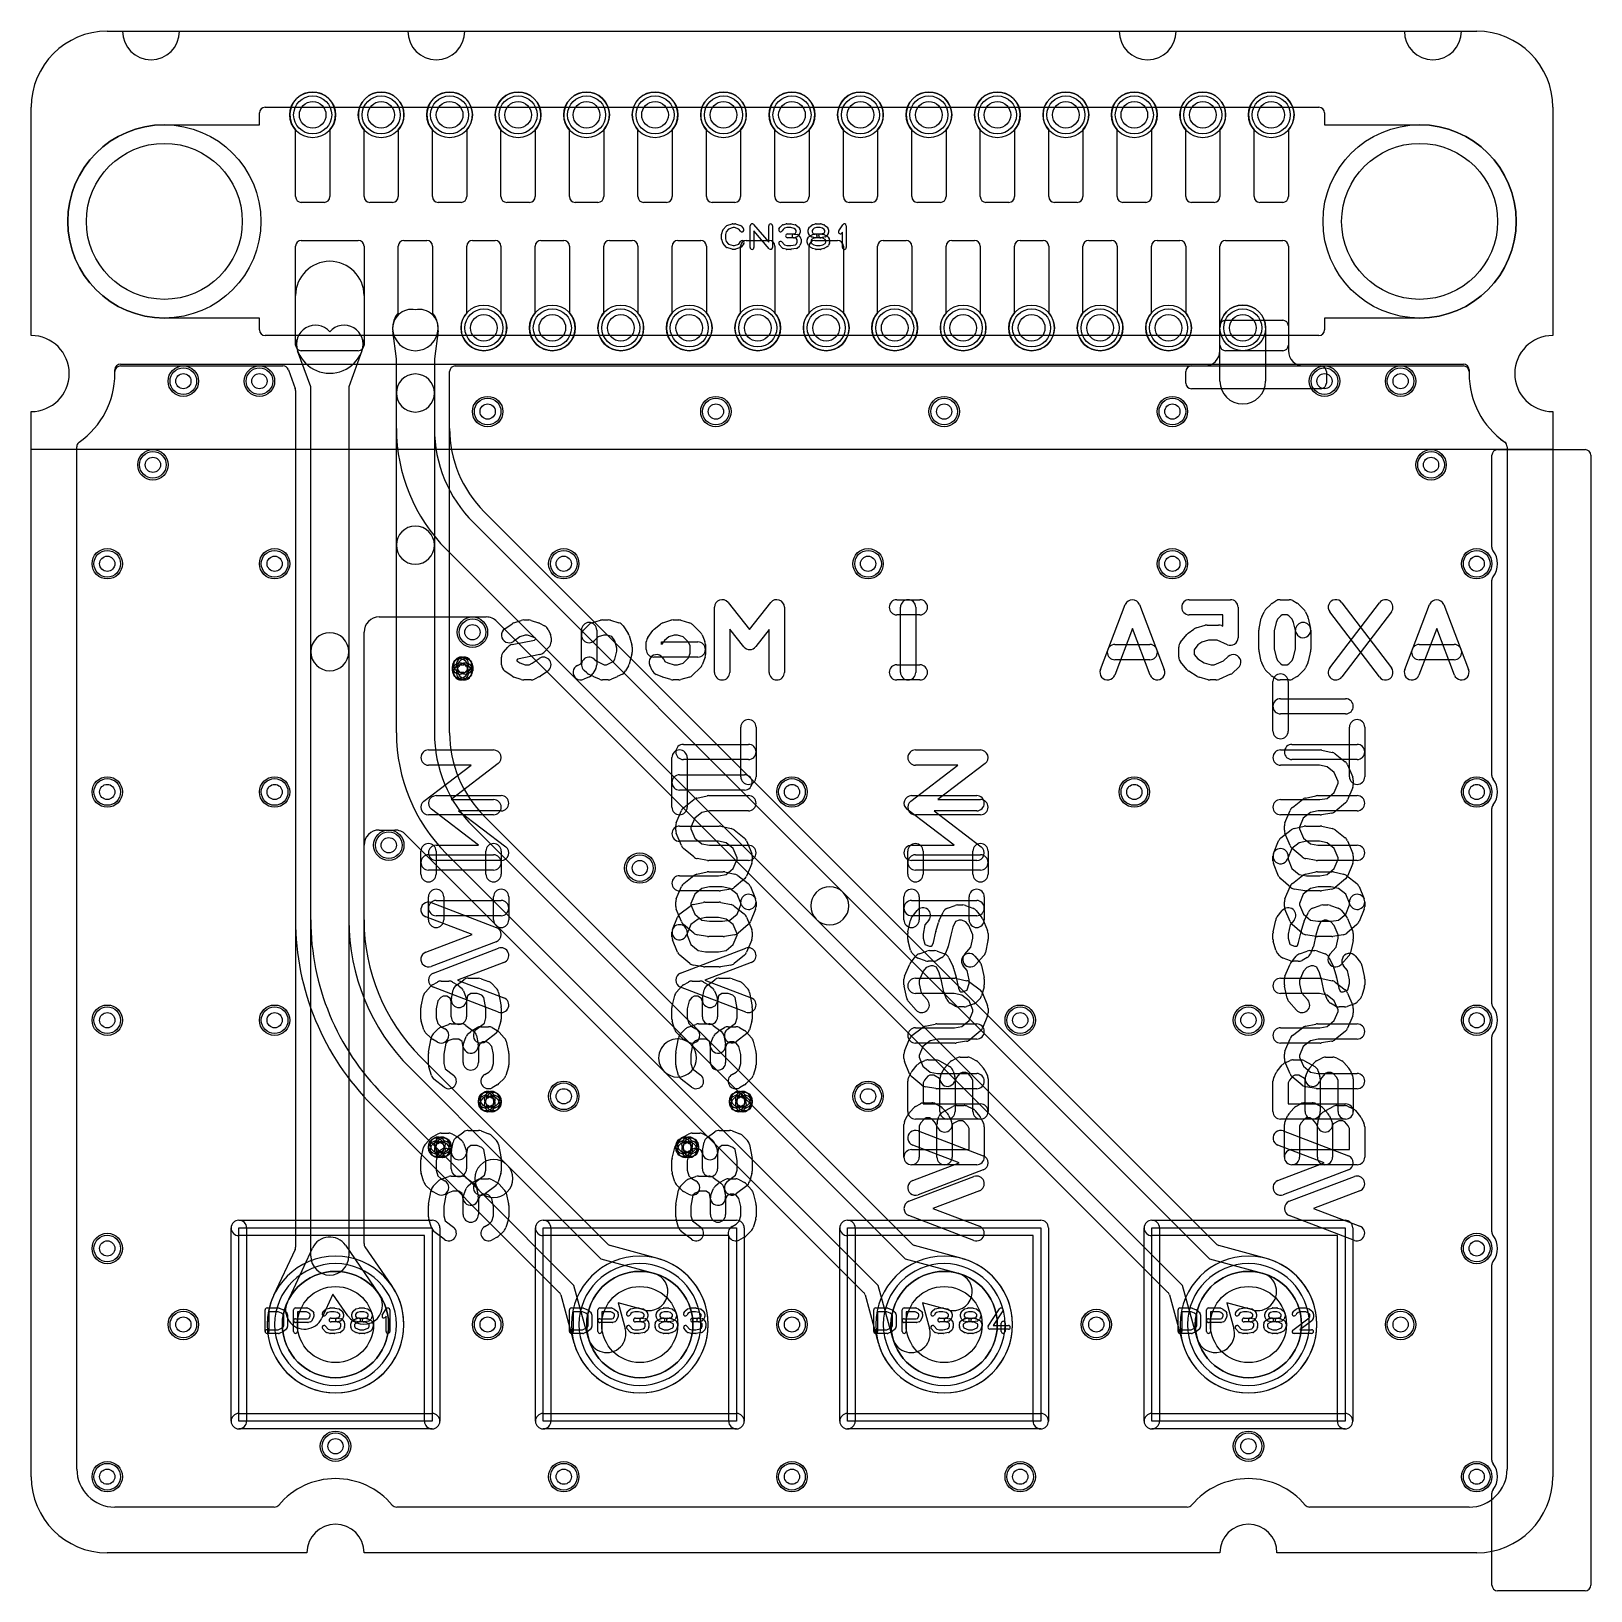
# Model space of a CAD drawing. Extents: x 0 to 20.5, y -0.5 to 20.
import ezdxf

# ---------------------------------------------------------------- set-up
doc = ezdxf.new("R2010")
doc.units = 0
for name, color, linetype in [('Hole', 1, 'CONTINUOUS'), ('L1', 3, 'CONTINUOUS'), ('L2', 3, 'CONTINUOUS'), ('L3', 3, 'CONTINUOUS'), ('L4', 3, 'CONTINUOUS'), ('Outline', 7, 'CONTINUOUS'), ('PartsArea-A', 111, 'CONTINUOUS'), ('PartsArea-B', 111, 'CONTINUOUS'), ('PartsSilk-A', 221, 'CONTINUOUS'), ('PartsSilk-B', 221, 'CONTINUOUS'), ('Resist-A', 2, 'CONTINUOUS'), ('Resist-B', 2, 'CONTINUOUS'), ('Silk-A', 140, 'CONTINUOUS'), ('Silk-B', 140, 'CONTINUOUS')]:
    doc.layers.add(name, color=color, linetype=linetype)

msp = doc.modelspace()

# ---------------------------------------------------------------- linework, layer by layer
at = {"layer": 'Hole'}
for centre, radius in [((3.7, 18.9), 0.175), ((4.6, 18.9), 0.175), ((5.5, 18.9), 0.175), ((6.4, 18.9), 0.175), ((7.3, 18.9), 0.175), ((8.2, 18.9), 0.175), ((9.1, 18.9), 0.175), ((10, 18.9), 0.175), ((10.9, 18.9), 0.175), ((11.8, 18.9), 0.175), ((12.7, 18.9), 0.175), ((13.6, 18.9), 0.175), ((14.5, 18.9), 0.175), ((15.4, 18.9), 0.175), ((16.3, 18.9), 0.175), ((1.75, 17.5), 1.025), ((18.25, 17.5), 1.025), ((5.95, 16.1), 0.175), ((6.85, 16.1), 0.175), ((7.75, 16.1), 0.175), ((8.65, 16.1), 0.175), ((9.55, 16.1), 0.175), ((10.45, 16.1), 0.175), ((11.35, 16.1), 0.175), ((12.25, 16.1), 0.175), ((13.15, 16.1), 0.175), ((14.05, 16.1), 0.175), ((14.95, 16.1), 0.175), ((15.925, 16.1), 0.175), ((2, 15.4), 0.1), ((3, 15.4), 0.1), ((17, 15.4), 0.1), ((18, 15.4), 0.1), ((6, 15), 0.1), ((9, 15), 0.1), ((12, 15), 0.1), ((15, 15), 0.1), ((1.6, 14.3), 0.1), ((18.4, 14.3), 0.1), ((1, 13), 0.1), ((3.2, 13), 0.1), ((7, 13), 0.1), ((11, 13), 0.1), ((15, 13), 0.1), ((19, 13), 0.1), ((5.8, 12.1), 0.1), ((1, 10), 0.1), ((3.2, 10), 0.1), ((10, 10), 0.1), ((14.5, 10), 0.1), ((19, 10), 0.1), ((4.7, 9.3), 0.1), ((8, 9), 0.1), ((1, 7), 0.1), ((3.2, 7), 0.1), ((13, 7), 0.1), ((16, 7), 0.1), ((19, 7), 0.1), ((7, 6), 0.1), ((11, 6), 0.1), ((1, 4), 0.1), ((19, 4), 0.1), ((4, 3), 0.5), ((8, 3), 0.5), ((12, 3), 0.5), ((16, 3), 0.5), ((2, 3), 0.1), ((6, 3), 0.1), ((10, 3), 0.1), ((14, 3), 0.1), ((18, 3), 0.1), ((4, 1.4), 0.1), ((16, 1.4), 0.1), ((1, 1), 0.1), ((7, 1), 0.1), ((10, 1), 0.1), ((13, 1), 0.1), ((19, 1), 0.1)]:
    msp.add_circle(centre, radius, dxfattribs=at)
at = {"layer": 'L1'}
for p, q in [((3.475, 17.825), (3.475, 18.70157)), ((3.925, 18.70157), (3.925, 17.825)), ((4.375, 17.825), (4.375, 18.70157)), ((4.825, 18.70157), (4.825, 17.825)), ((5.275, 17.825), (5.275, 18.70157)), ((5.725, 18.70157), (5.725, 17.825)), ((6.175, 17.825), (6.175, 18.70157)), ((6.625, 18.70157), (6.625, 17.825)), ((7.075, 17.825), (7.075, 18.70157)), ((7.525, 18.70157), (7.525, 17.825)), ((7.975, 17.825), (7.975, 18.70157)), ((8.425, 18.70157), (8.425, 17.825)), ((8.875, 17.825), (8.875, 18.70157)), ((9.325, 18.70157), (9.325, 17.825)), ((9.775, 17.825), (9.775, 18.70157)), ((10.225, 18.70157), (10.225, 17.825)), ((10.675, 17.825), (10.675, 18.70157)), ((11.125, 18.70157), (11.125, 17.825)), ((11.575, 17.825), (11.575, 18.70157)), ((12.025, 18.70157), (12.025, 17.825)), ((12.475, 17.825), (12.475, 18.70157)), ((12.925, 18.70157), (12.925, 17.825)), ((13.375, 17.825), (13.375, 18.70157)), ((13.825, 18.70157), (13.825, 17.825)), ((14.275, 17.825), (14.275, 18.70157)), ((14.725, 18.70157), (14.725, 17.825)), ((15.175, 17.825), (15.175, 18.70157)), ((15.625, 18.70157), (15.625, 17.825)), ((16.075, 17.825), (16.075, 18.70157)), ((16.525, 18.70157), (16.525, 17.825)), ((3.85, 17.75), (3.55, 17.75)), ((4.75, 17.75), (4.45, 17.75)), ((5.65, 17.75), (5.35, 17.75)), ((6.55, 17.75), (6.25, 17.75)), ((7.45, 17.75), (7.15, 17.75)), ((8.35, 17.75), (8.05, 17.75)), ((9.25, 17.75), (8.95, 17.75)), ((10.15, 17.75), (9.85, 17.75)), ((11.05, 17.75), (10.75, 17.75)), ((11.95, 17.75), (11.65, 17.75)), ((12.85, 17.75), (12.55, 17.75)), ((13.75, 17.75), (13.45, 17.75)), ((14.65, 17.75), (14.35, 17.75)), ((15.55, 17.75), (15.25, 17.75)), ((16.45, 17.75), (16.15, 17.75)), ((3.55, 17.25), (4.3, 17.25)), ((4.9, 17.25), (5.2, 17.25)), ((5.8, 17.25), (6.1, 17.25)), ((6.7, 17.25), (7, 17.25)), ((7.6, 17.25), (7.9, 17.25)), ((8.5, 17.25), (8.8, 17.25)), ((9.4, 17.25), (9.7, 17.25)), ((10.3, 17.25), (10.6, 17.25)), ((11.2, 17.25), (11.5, 17.25)), ((12.1, 17.25), (12.4, 17.25)), ((13, 17.25), (13.3, 17.25)), ((13.9, 17.25), (14.2, 17.25)), ((14.8, 17.25), (15.1, 17.25)), ((15.7, 17.25), (16.45, 17.25)), ((3.475, 15.875), (3.475, 17.175)), ((4.375, 17.175), (4.375, 15.875)), ((4.825, 16.29843), (4.825, 17.175)), ((5.275, 17.175), (5.275, 16.29843)), ((5.725, 16.29843), (5.725, 17.175)), ((6.175, 17.175), (6.175, 16.29843)), ((6.625, 16.29843), (6.625, 17.175)), ((7.075, 17.175), (7.075, 16.29843)), ((7.525, 16.29843), (7.525, 17.175)), ((7.975, 17.175), (7.975, 16.29843)), ((8.425, 16.29843), (8.425, 17.175)), ((8.875, 17.175), (8.875, 16.29843)), ((9.325, 16.29843), (9.325, 17.175)), ((9.775, 17.175), (9.775, 16.29843)), ((10.225, 16.29843), (10.225, 17.175)), ((10.675, 17.175), (10.675, 16.29843)), ((11.125, 16.29843), (11.125, 17.175)), ((11.575, 17.175), (11.575, 16.29843)), ((12.025, 16.29843), (12.025, 17.175)), ((12.475, 17.175), (12.475, 16.29843)), ((12.925, 16.29843), (12.925, 17.175)), ((13.375, 17.175), (13.375, 16.29843)), ((13.825, 16.29843), (13.825, 17.175)), ((14.275, 17.175), (14.275, 16.29843)), ((14.725, 16.29843), (14.725, 17.175)), ((15.175, 17.175), (15.175, 16.29843)), ((15.625, 15.875), (15.625, 17.175)), ((16.525, 17.175), (16.525, 15.875)), ((3.475, 15.95385), (3.475, 16.525)), ((4.375, 16.525), (4.375, 15.95385)), ((15.69997, 16.2), (16.45003, 16.2)), ((4.8, 15.69389), (4.75247, 16.06154)), ((5.34753, 16.06154), (5.3, 15.69389)), ((15.625, 15.8), (15.625, 16.12503)), ((16.525, 16.12503), (16.525, 15.8)), ((3.675, 15.32481), (3.50212, 15.79999)), ((4.3, 15.8), (3.55, 15.8)), ((4.34788, 15.79999), (4.175, 15.32481)), ((16.45, 15.8), (15.7, 15.8)), ((1.17497, 15.6), (3.3095, 15.6)), ((4.8, 13.24422), (4.8, 15.69389)), ((5.3, 15.69389), (5.3, 13.24422)), ((5.57501, 15.59996), (18.82503, 15.59996)), ((15.25001, 15.6), (15.425, 15.6)), ((16.725, 15.6), (16.95003, 15.6)), ((1.1, 15.5), (1.1, 15.52503)), ((3.37995, 15.55066), (3.47044, 15.30195)), ((5.50004, 10.77843), (5.50004, 15.52499)), ((15.17504, 15.37497), (15.17504, 15.52503)), ((17.025, 15.52503), (17.025, 15.37497)), ((18.9, 15.52499), (18.9, 15.5)), ((3.47496, 15.27632), (3.47496, 8.31764)), ((3.675, 11.84325), (3.675, 15.32481)), ((4.175, 15.32481), (4.175, 11.84325)), ((16.95003, 15.3), (15.25001, 15.3)), ((0.6, 1.1), (0.6, 14.53823)), ((19.4, 14.53825), (19.4, 1.1)), ((4.8, 10.77843), (4.8, 13.24422)), ((5.3, 13.24422), (5.3, 10.77843)), ((3.675, 8.31764), (3.675, 11.84325)), ((4.175, 11.84325), (4.175, 8.31764)), ((11.57807, 4.05839), (5.95402, 9.68244)), ((4.57504, 9.5), (4.7807, 9.5)), ((4.92212, 9.44142), (10.94161, 3.42193)), ((5.81256, 9.54099), (8.67363, 6.67992)), ((4.37504, 8.31764), (4.37504, 9.3)), ((8.32007, 6.32636), (5.45901, 9.18744)), ((8.67363, 6.67992), (11.488, 3.86555)), ((4.98046, 6.3731), (6.25758, 5.09598)), ((7.57807, 4.05839), (5.12191, 6.51455)), ((11.13445, 3.51199), (8.32007, 6.32636)), ((5.90402, 4.74242), (4.6269, 6.01954)), ((4.48545, 5.87809), (6.94161, 3.42193)), ((6.25758, 5.09598), (7.48801, 3.86555)), ((7.13445, 3.51199), (5.90402, 4.74242)), ((8.23863, 3.86628), (7.61117, 4.03912)), ((12.23863, 3.86628), (11.61117, 4.03912)), ((7.48801, 3.86555), (8.1855, 3.67342)), ((11.488, 3.86555), (12.1855, 3.67342)), ((7.32658, 2.8145), (7.13445, 3.51199)), ((11.32658, 2.8145), (11.13445, 3.51199)), ((6.96088, 3.38883), (7.13372, 2.76137)), ((8.05272, 3.19138), (7.71581, 3.28419)), ((7.71581, 3.28419), (7.80862, 2.94728)), ((10.96088, 3.38883), (11.13372, 2.76138)), ((12.05272, 3.19138), (11.71581, 3.28419)), ((11.71581, 3.28419), (11.80862, 2.94728)), ((3.19571, 0.6), (1.1, 0.6)), ((15.19571, 0.6), (4.80429, 0.6)), ((18.9, 0.6), (16.80429, 0.6))]:
    msp.add_line(p, q, dxfattribs=at)
for centre, radius in [((3.7, 18.9), 0.3), ((4.6, 18.9), 0.3), ((5.5, 18.9), 0.3), ((6.4, 18.9), 0.3), ((7.3, 18.9), 0.3), ((8.2, 18.9), 0.3), ((9.1, 18.9), 0.3), ((10, 18.9), 0.3), ((10.9, 18.9), 0.3), ((11.8, 18.9), 0.3), ((12.7, 18.9), 0.3), ((13.6, 18.9), 0.3), ((14.5, 18.9), 0.3), ((15.4, 18.9), 0.3), ((16.3, 18.9), 0.3), ((5.95, 16.1), 0.3), ((6.85, 16.1), 0.3), ((7.75, 16.1), 0.3), ((8.65, 16.1), 0.3), ((9.55, 16.1), 0.3), ((10.45, 16.1), 0.3), ((11.35, 16.1), 0.3), ((12.25, 16.1), 0.3), ((13.15, 16.1), 0.3), ((14.05, 16.1), 0.3), ((14.95, 16.1), 0.3), ((15.925, 16.1), 0.3), ((2, 15.4), 0.2), ((3, 15.4), 0.2), ((17, 15.4), 0.2), ((18, 15.4), 0.2), ((6, 15), 0.2), ((9, 15), 0.2), ((12, 15), 0.2), ((15, 15), 0.2), ((1.6, 14.3), 0.2), ((18.4, 14.3), 0.2), ((1, 13), 0.2), ((3.2, 13), 0.2), ((7, 13), 0.2), ((11, 13), 0.2), ((15, 13), 0.2), ((19, 13), 0.2), ((5.8, 12.1), 0.2), ((1, 10), 0.2), ((3.2, 10), 0.2), ((10, 10), 0.2), ((14.5, 10), 0.2), ((19, 10), 0.2), ((4.7, 9.3), 0.2), ((8, 9), 0.2), ((1, 7), 0.2), ((3.2, 7), 0.2), ((13, 7), 0.2), ((16, 7), 0.2), ((19, 7), 0.2), ((7, 6), 0.2), ((11, 6), 0.2), ((1, 4), 0.2), ((19, 4), 0.2), ((4, 3), 0.6985), ((8, 3), 0.6985), ((12, 3), 0.6985), ((16, 3), 0.6985), ((2, 3), 0.2), ((6, 3), 0.2), ((10, 3), 0.2), ((14, 3), 0.2), ((18, 3), 0.2), ((4, 1.4), 0.2), ((16, 1.4), 0.2), ((1, 1), 0.2), ((7, 1), 0.2), ((10, 1), 0.2), ((13, 1), 0.2), ((19, 1), 0.2)]:
    msp.add_circle(centre, radius, dxfattribs=at)
for centre, radius, start, end in [((3.7, 18.9), 0.3, -41.409429, -138.590571), ((4.6, 18.9), 0.3, -41.409429, -138.590571), ((5.5, 18.9), 0.3, -41.409429, -138.590571), ((6.4, 18.9), 0.3, -41.409429, -138.590571), ((7.3, 18.9), 0.3, -41.409429, -138.590571), ((8.2, 18.9), 0.3, -41.409429, -138.590571), ((9.1, 18.9), 0.3, -41.409429, -138.590571), ((10, 18.9), 0.3, -41.409429, -138.590571), ((10.9, 18.9), 0.3, -41.409429, -138.590571), ((11.8, 18.9), 0.3, -41.409429, -138.590571), ((12.7, 18.9), 0.3, -41.409429, -138.590571), ((13.6, 18.9), 0.3, -41.409429, -138.590571), ((14.5, 18.9), 0.3, -41.409429, -138.590571), ((15.4, 18.9), 0.3, -41.409429, -138.590571), ((16.3, 18.9), 0.3, -41.409429, -138.590571), ((3.55, 17.825), 0.075, 180, -90), ((3.85, 17.825), 0.075, -90, 0), ((4.45, 17.825), 0.075, 180, -90), ((4.75, 17.825), 0.075, -90, 0), ((5.35, 17.825), 0.075, 180, -90), ((5.65, 17.825), 0.075, -90, 0), ((6.25, 17.825), 0.075, 180, -90), ((6.55, 17.825), 0.075, -90, 0), ((7.15, 17.825), 0.075, 180, -90), ((7.45, 17.825), 0.075, -90, 0), ((8.05, 17.825), 0.075, 180, -90), ((8.35, 17.825), 0.075, -90, 0), ((8.95, 17.825), 0.075, 180, -90), ((9.25, 17.825), 0.075, -90, 0), ((9.85, 17.825), 0.075, 180, -90), ((10.15, 17.825), 0.075, -90, 0), ((10.75, 17.825), 0.075, 180, -90), ((11.05, 17.825), 0.075, -90, 0), ((11.65, 17.825), 0.075, 180, -90), ((11.95, 17.825), 0.075, -90, 0), ((12.55, 17.825), 0.075, 180, -90), ((12.85, 17.825), 0.075, -90, 0), ((13.45, 17.825), 0.075, 180, -90), ((13.75, 17.825), 0.075, -90, 0), ((14.35, 17.825), 0.075, 180, -90), ((14.65, 17.825), 0.075, -90, 0), ((15.25, 17.825), 0.075, 180, -90), ((15.55, 17.825), 0.075, -90, 0), ((16.15, 17.825), 0.075, 180, -90), ((16.45, 17.825), 0.075, -90, 0), ((3.55, 17.175), 0.075, 90, 180), ((4.3, 17.175), 0.075, 0, 90), ((4.9, 17.175), 0.075, 90, 180), ((5.2, 17.175), 0.075, 0, 90), ((5.8, 17.175), 0.075, 90, 180), ((6.1, 17.175), 0.075, 0, 90), ((6.7, 17.175), 0.075, 90, 180), ((7, 17.175), 0.075, 0, 90), ((7.6, 17.175), 0.075, 90, 180), ((7.9, 17.175), 0.075, 0, 90), ((8.5, 17.175), 0.075, 90, 180), ((8.8, 17.175), 0.075, 0, 90), ((9.4, 17.175), 0.075, 90, 180), ((9.7, 17.175), 0.075, 0, 90), ((10.3, 17.175), 0.075, 90, 180), ((10.6, 17.175), 0.075, 0, 90), ((11.2, 17.175), 0.075, 90, 180), ((11.5, 17.175), 0.075, 0, 90), ((12.1, 17.175), 0.075, 90, 180), ((12.4, 17.175), 0.075, 0, 90), ((13, 17.175), 0.075, 90, 180), ((13.3, 17.175), 0.075, 0, 90), ((13.9, 17.175), 0.075, 90, 180), ((14.2, 17.175), 0.075, 0, 90), ((14.8, 17.175), 0.075, 90, 180), ((15.1, 17.175), 0.075, 0, 90), ((15.7, 17.175), 0.075, 90, 180), ((16.45, 17.175), 0.075, 0, 90), ((3.925, 16.525), 0.45, 0, 180), ((5.05, 16.1), 0.3, 138.590571, 41.409429), ((5.00041, 16.09359), 0.25, 78.558822, -172.633545), ((5.09959, 16.09359), 0.25, -7.365504, 101.441178), ((5.95, 16.1), 0.3, 138.590571, 41.409429), ((6.85, 16.1), 0.3, 138.590571, 41.409429), ((7.75, 16.1), 0.3, 138.590571, 41.409429), ((8.65, 16.1), 0.3, 138.590571, 41.409429), ((9.55, 16.1), 0.3, 138.590571, 41.409429), ((10.45, 16.1), 0.3, 138.590571, 41.409429), ((11.35, 16.1), 0.3, 138.590571, 41.409429), ((12.25, 16.1), 0.3, 138.590571, 41.409429), ((13.15, 16.1), 0.3, 138.590571, 41.409429), ((14.05, 16.1), 0.3, 138.590571, 41.409429), ((14.95, 16.1), 0.3, 138.590571, 41.409429), ((15.69997, 16.12503), 0.07497, 90, 180), ((16.45003, 16.12503), 0.07497, 0, 90), ((3.73705, 15.88546), 0.25, 41.253838, -160.007544), ((4.11295, 15.88546), 0.25, -19.991918, 138.746162), ((3.925, 15.95385), 0.45, 180, 0), ((3.55, 15.875), 0.075, 180, -90), ((4.3, 15.875), 0.075, -90, 0), ((15.425, 15.8), 0.2, -90, 0), ((15.7, 15.875), 0.075, 180, -90), ((16.45, 15.875), 0.075, -90, 0), ((16.725, 15.8), 0.2, 180, -90), ((1.17497, 15.52503), 0.07497, 90, 180), ((3.3095, 15.52503), 0.07497, 19.991595, 90), ((5.57501, 15.52499), 0.07497, 90, 180), ((15.25001, 15.52503), 0.07497, 90, 180), ((16.95003, 15.52503), 0.07497, 0, 90), ((18.82503, 15.52499), 0.07497, 0, 90), ((0, 15.5), 1.1, -54.98306, 0), ((20, 15.5), 1.1, 180, -125.009857), ((3.39999, 15.27632), 0.07497, 0, 19.991595), ((15.25001, 15.37497), 0.07497, 180, -90), ((16.95003, 15.37497), 0.07497, -90, 0), ((0.67501, 14.53823), 0.07501, 135, 180), ((0.67498, 14.53826), 0.07497, 125.729575, 135), ((19.32502, 14.53825), 0.07498, 0, 54.170951), ((5.05, 13.24422), 0.25, 0, 180), ((5.05, 13.24422), 0.25, 180, 0), ((3.925, 11.84325), 0.25, 0, 180), ((3.925, 11.84325), 0.25, 180, 0), ((7.05, 10.77843), 2.25, 180, -135), ((7.05, 10.77843), 1.75, 180, -135), ((7.05, 10.77843), 1.54996, 180, -134.999739), ((4.57504, 9.3), 0.2, 90, 180), ((4.7807, 9.3), 0.2, 45, 90), ((6.925, 8.31764), 3.45004, 180, -135), ((6.925, 8.31764), 3.25, 180, -135), ((6.925, 8.31764), 2.75, 180, -135), ((6.925, 8.31764), 2.54996, 180, -135), ((8.49685, 6.50314), 0.25, 45, -134.999918), ((8.49685, 6.50314), 0.25, -135, 45), ((6.0808, 4.9192), 0.25, 45, -135), ((6.0808, 4.9192), 0.25, -135, 45), ((4, 3), 0.89854, 90, -90), ((4, 3), 0.89854, -90, 90), ((7.63108, 4.1114), 0.07497, -135, -105.400568), ((11.63108, 4.1114), 0.07497, -135, -105.400568), ((16, 3), 0.89854, 90, -90), ((16, 3), 0.89854, -90, 90), ((8.00001, 2.99999), 0.89854, -164.277781, 74.300992), ((8.11911, 3.4324), 0.45004, 74.044636, 74.598829), ((8.26343, 3.93718), 0.07497, -105.956944, -105.70289), ((12.00001, 2.99999), 0.89854, -164.277781, 74.277781), ((12.11911, 3.4324), 0.45004, 74.002316, 74.598829), ((12.2638, 3.93708), 0.07497, -105.995783, -105.717604), ((8.11911, 3.4324), 0.25, -105.400449, 74.599067), ((12.11911, 3.4324), 0.25, -105.400449, 74.599067), ((6.8886, 3.36892), 0.07497, 15.400568, 45), ((10.8886, 3.36892), 0.07497, 15.400568, 45), ((7.5676, 2.88089), 0.25, -164.599551, 15.400933), ((11.5676, 2.88089), 0.25, -164.599551, 15.400933), ((7.5676, 2.88089), 0.45004, -164.598829, -164.002316), ((7.06292, 2.7362), 0.07497, 15.717604, 15.995783), ((11.5676, 2.88089), 0.45004, -164.600057, -164.002316), ((11.06292, 2.7362), 0.07497, 15.717604, 15.995783), ((1.1, 1.1), 0.5, 180, -90), ((18.9, 1.1), 0.5, -90, 0), ((4, 0), 0.975, 40.004809, 139.995191), ((16, 0), 0.975, 40.004809, 139.995191), ((3.19571, 0.675), 0.075, -90, -40.008032), ((4.80429, 0.675), 0.075, -139.991968, -90), ((15.19571, 0.675), 0.075, -90, -40.008032), ((16.80429, 0.675), 0.075, -139.991968, -90)]:
    msp.add_arc(centre, radius, start, end, dxfattribs=at)
at = {"layer": 'L2'}
for p, q in [((15.625, 15.4), (15.625, 16.1)), ((16.225, 16.1), (16.225, 15.4)), ((1.17497, 15.62496), (18.82503, 15.62496)), ((1.1, 15.5), (1.1, 15.54999)), ((18.9, 15.54999), (18.9, 15.5)), ((0.6, 1.1), (0.6, 14.53823)), ((19.4, 14.53825), (19.4, 1.1)), ((3.19571, 0.6), (1.1, 0.6)), ((15.19571, 0.6), (4.80429, 0.6)), ((18.9, 0.6), (16.80429, 0.6))]:
    msp.add_line(p, q, dxfattribs=at)
for centre, radius in [((15.925, 16.1), 0.3), ((2, 15.4), 0.2), ((3, 15.4), 0.2), ((17, 15.4), 0.2), ((18, 15.4), 0.2), ((6, 15), 0.2), ((9, 15), 0.2), ((12, 15), 0.2), ((15, 15), 0.2), ((1.6, 14.3), 0.2), ((18.4, 14.3), 0.2), ((1, 13), 0.2), ((3.2, 13), 0.2), ((7, 13), 0.2), ((11, 13), 0.2), ((15, 13), 0.2), ((19, 13), 0.2), ((5.8, 12.1), 0.2), ((1, 10), 0.2), ((3.2, 10), 0.2), ((10, 10), 0.2), ((14.5, 10), 0.2), ((19, 10), 0.2), ((4.7, 9.3), 0.2), ((8, 9), 0.2), ((1, 7), 0.2), ((3.2, 7), 0.2), ((13, 7), 0.2), ((16, 7), 0.2), ((19, 7), 0.2), ((7, 6), 0.2), ((11, 6), 0.2), ((1, 4), 0.2), ((19, 4), 0.2), ((2, 3), 0.2), ((6, 3), 0.2), ((10, 3), 0.2), ((14, 3), 0.2), ((18, 3), 0.2), ((4, 1.4), 0.2), ((16, 1.4), 0.2), ((1, 1), 0.2), ((7, 1), 0.2), ((10, 1), 0.2), ((13, 1), 0.2), ((19, 1), 0.2)]:
    msp.add_circle(centre, radius, dxfattribs=at)
for centre, radius, start, end in [((15.925, 16.1), 0.3, 0, 180), ((1.17497, 15.54999), 0.07497, 90, 180), ((18.82503, 15.54999), 0.07497, 0, 90), ((0, 15.5), 1.1, -54.98306, 0), ((15.925, 15.4), 0.3, 180, 0), ((20, 15.5), 1.1, 180, -125.009857), ((0.67501, 14.53823), 0.07501, 135, 180), ((0.67498, 14.53826), 0.07497, 125.729575, 135), ((19.32502, 14.53825), 0.07498, 0, 54.170951), ((4, 3), 0.80004, 90, -90), ((4, 3), 0.80004, -90, 90), ((8, 3), 0.80004, 90, -90), ((8, 3), 0.80004, -90, 90), ((12, 3), 0.80004, 90, -90), ((12, 3), 0.80004, -90, 90), ((16, 3), 0.80004, 90, -90), ((16, 3), 0.80004, -90, 90), ((1.1, 1.1), 0.5, 180, -90), ((18.9, 1.1), 0.5, -90, 0), ((4, 0), 0.975, 40.004809, 139.995191), ((16, 0), 0.975, 40.004809, 139.995191), ((3.19571, 0.675), 0.075, -90, -40.008032), ((4.80429, 0.675), 0.075, -139.991968, -90), ((15.19571, 0.675), 0.075, -90, -40.008032), ((16.80429, 0.675), 0.075, -139.991968, -90)]:
    msp.add_arc(centre, radius, start, end, dxfattribs=at)
at = {"layer": 'L3'}
for p, q in [((15.625, 15.4), (15.625, 16.1)), ((16.225, 16.1), (16.225, 15.4)), ((1.17497, 15.62496), (18.82503, 15.62496)), ((1.1, 15.5), (1.1, 15.54999)), ((18.9, 15.54999), (18.9, 15.5)), ((0.6, 1.1), (0.6, 14.53823)), ((19.4, 14.53825), (19.4, 1.1)), ((3.19571, 0.6), (1.1, 0.6)), ((15.19571, 0.6), (4.80429, 0.6)), ((18.9, 0.6), (16.80429, 0.6))]:
    msp.add_line(p, q, dxfattribs=at)
for centre, radius in [((15.925, 16.1), 0.3), ((2, 15.4), 0.2), ((3, 15.4), 0.2), ((17, 15.4), 0.2), ((18, 15.4), 0.2), ((6, 15), 0.2), ((9, 15), 0.2), ((12, 15), 0.2), ((15, 15), 0.2), ((1.6, 14.3), 0.2), ((18.4, 14.3), 0.2), ((1, 13), 0.2), ((3.2, 13), 0.2), ((7, 13), 0.2), ((11, 13), 0.2), ((15, 13), 0.2), ((19, 13), 0.2), ((5.8, 12.1), 0.2), ((1, 10), 0.2), ((3.2, 10), 0.2), ((10, 10), 0.2), ((14.5, 10), 0.2), ((19, 10), 0.2), ((4.7, 9.3), 0.2), ((8, 9), 0.2), ((1, 7), 0.2), ((3.2, 7), 0.2), ((13, 7), 0.2), ((16, 7), 0.2), ((19, 7), 0.2), ((7, 6), 0.2), ((11, 6), 0.2), ((1, 4), 0.2), ((19, 4), 0.2), ((2, 3), 0.2), ((6, 3), 0.2), ((10, 3), 0.2), ((14, 3), 0.2), ((18, 3), 0.2), ((4, 1.4), 0.2), ((16, 1.4), 0.2), ((1, 1), 0.2), ((7, 1), 0.2), ((10, 1), 0.2), ((13, 1), 0.2), ((19, 1), 0.2)]:
    msp.add_circle(centre, radius, dxfattribs=at)
for centre, radius, start, end in [((15.925, 16.1), 0.3, 0, 180), ((1.17497, 15.54999), 0.07497, 90, 180), ((18.82503, 15.54999), 0.07497, 0, 90), ((0, 15.5), 1.1, -54.98306, 0), ((15.925, 15.4), 0.3, 180, 0), ((20, 15.5), 1.1, 180, -125.009857), ((0.67501, 14.53823), 0.07501, 135, 180), ((0.67498, 14.53826), 0.07497, 125.729575, 135), ((19.32502, 14.53825), 0.07498, 0, 54.170951), ((4, 3), 0.80004, 90, -90), ((4, 3), 0.80004, -90, 90), ((8, 3), 0.80004, 90, -90), ((8, 3), 0.80004, -90, 90), ((12, 3), 0.80004, 90, -90), ((12, 3), 0.80004, -90, 90), ((16, 3), 0.80004, 90, -90), ((16, 3), 0.80004, -90, 90), ((1.1, 1.1), 0.5, 180, -90), ((18.9, 1.1), 0.5, -90, 0), ((4, 0), 0.975, 40.004809, 139.995191), ((16, 0), 0.975, 40.004809, 139.995191), ((3.19571, 0.675), 0.075, -90, -40.008032), ((4.80429, 0.675), 0.075, -139.991968, -90), ((15.19571, 0.675), 0.075, -90, -40.008032), ((16.80429, 0.675), 0.075, -139.991968, -90)]:
    msp.add_arc(centre, radius, start, end, dxfattribs=at)
at = {"layer": 'L4'}
for p, q in [((3.475, 17.825), (3.475, 18.70157)), ((3.925, 18.70157), (3.925, 17.825)), ((4.375, 17.825), (4.375, 18.70157)), ((4.825, 18.70157), (4.825, 17.825)), ((5.275, 17.825), (5.275, 18.70157)), ((5.725, 18.70157), (5.725, 17.825)), ((6.175, 17.825), (6.175, 18.70157)), ((6.625, 18.70157), (6.625, 17.825)), ((7.075, 17.825), (7.075, 18.70157)), ((7.525, 18.70157), (7.525, 17.825)), ((7.975, 17.825), (7.975, 18.70157)), ((8.425, 18.70157), (8.425, 17.825)), ((8.875, 17.825), (8.875, 18.70157)), ((9.325, 18.70157), (9.325, 17.825)), ((9.775, 17.825), (9.775, 18.70157)), ((10.225, 18.70157), (10.225, 17.825)), ((10.675, 17.825), (10.675, 18.70157)), ((11.125, 18.70157), (11.125, 17.825)), ((11.575, 17.825), (11.575, 18.70157)), ((12.025, 18.70157), (12.025, 17.825)), ((12.475, 17.825), (12.475, 18.70157)), ((12.925, 18.70157), (12.925, 17.825)), ((13.375, 17.825), (13.375, 18.70157)), ((13.825, 18.70157), (13.825, 17.825)), ((14.275, 17.825), (14.275, 18.70157)), ((14.725, 18.70157), (14.725, 17.825)), ((15.175, 17.825), (15.175, 18.70157)), ((15.625, 18.70157), (15.625, 17.825)), ((16.075, 17.825), (16.075, 18.70157)), ((16.525, 18.70157), (16.525, 17.825)), ((3.85, 17.75), (3.55, 17.75)), ((4.75, 17.75), (4.45, 17.75)), ((5.65, 17.75), (5.35, 17.75)), ((6.55, 17.75), (6.25, 17.75)), ((7.45, 17.75), (7.15, 17.75)), ((8.35, 17.75), (8.05, 17.75)), ((9.25, 17.75), (8.95, 17.75)), ((10.15, 17.75), (9.85, 17.75)), ((11.05, 17.75), (10.75, 17.75)), ((11.95, 17.75), (11.65, 17.75)), ((12.85, 17.75), (12.55, 17.75)), ((13.75, 17.75), (13.45, 17.75)), ((14.65, 17.75), (14.35, 17.75)), ((15.55, 17.75), (15.25, 17.75)), ((16.45, 17.75), (16.15, 17.75)), ((3.55, 17.25), (4.3, 17.25)), ((4.9, 17.25), (5.2, 17.25)), ((5.8, 17.25), (6.1, 17.25)), ((6.7, 17.25), (7, 17.25)), ((7.6, 17.25), (7.9, 17.25)), ((8.5, 17.25), (8.8, 17.25)), ((9.4, 17.25), (9.7, 17.25)), ((10.3, 17.25), (10.6, 17.25)), ((11.2, 17.25), (11.5, 17.25)), ((12.1, 17.25), (12.4, 17.25)), ((13, 17.25), (13.3, 17.25)), ((13.9, 17.25), (14.2, 17.25)), ((14.8, 17.25), (15.1, 17.25)), ((15.7, 17.25), (16.45, 17.25)), ((3.475, 15.875), (3.475, 17.175)), ((4.375, 17.175), (4.375, 15.875)), ((4.825, 16.29843), (4.825, 17.175)), ((5.275, 17.175), (5.275, 16.29843)), ((5.725, 16.29843), (5.725, 17.175)), ((6.175, 17.175), (6.175, 16.29843)), ((6.625, 16.29843), (6.625, 17.175)), ((7.075, 17.175), (7.075, 16.29843)), ((7.525, 16.29843), (7.525, 17.175)), ((7.975, 17.175), (7.975, 16.29843)), ((8.425, 16.29843), (8.425, 17.175)), ((8.875, 17.175), (8.875, 16.29843)), ((9.325, 16.29843), (9.325, 17.175)), ((9.775, 17.175), (9.775, 16.29843)), ((10.225, 16.29843), (10.225, 17.175)), ((10.675, 17.175), (10.675, 16.29843)), ((11.125, 16.29843), (11.125, 17.175)), ((11.575, 17.175), (11.575, 16.29843)), ((12.025, 16.29843), (12.025, 17.175)), ((12.475, 17.175), (12.475, 16.29843)), ((12.925, 16.29843), (12.925, 17.175)), ((13.375, 17.175), (13.375, 16.29843)), ((13.825, 16.29843), (13.825, 17.175)), ((14.275, 17.175), (14.275, 16.29843)), ((14.725, 16.29843), (14.725, 17.175)), ((15.175, 17.175), (15.175, 16.29843)), ((15.625, 15.875), (15.625, 17.175)), ((16.525, 17.175), (16.525, 15.875)), ((3.475, 15.95385), (3.475, 16.525)), ((4.375, 16.525), (4.375, 15.95385)), ((15.69997, 16.2), (16.45003, 16.2)), ((4.8, 15.69389), (4.75247, 16.06154)), ((5.34753, 16.06154), (5.3, 15.69389)), ((15.625, 15.8), (15.625, 16.12503)), ((16.525, 16.12503), (16.525, 15.8)), ((3.675, 15.32481), (3.50212, 15.79999)), ((4.3, 15.8), (3.55, 15.8)), ((4.34788, 15.79999), (4.175, 15.32481)), ((16.45, 15.8), (15.7, 15.8)), ((1.17497, 15.6), (3.3095, 15.6)), ((4.8, 15.24422), (4.8, 15.69389)), ((5.3, 15.69389), (5.3, 15.24422)), ((5.57501, 15.59996), (18.82503, 15.59996)), ((15.25001, 15.6), (15.425, 15.6)), ((16.725, 15.6), (16.95003, 15.6)), ((1.1, 15.5), (1.1, 15.52503)), ((3.37995, 15.55066), (3.47044, 15.30195)), ((5.50004, 14.77843), (5.50004, 15.52499)), ((15.17504, 15.37497), (15.17504, 15.52503)), ((17.025, 15.52503), (17.025, 15.37497)), ((18.9, 15.52499), (18.9, 15.5)), ((3.47496, 15.27632), (3.47496, 4.01644)), ((3.675, 3.9), (3.675, 15.32481)), ((4.175, 15.32481), (4.175, 3.9)), ((4.8, 14.77843), (4.8, 15.24422)), ((5.3, 15.24422), (5.3, 14.77843)), ((16.95003, 15.3), (15.25001, 15.3)), ((0.6, 1.1), (0.6, 14.53823)), ((19.4, 14.53825), (19.4, 1.1)), ((5.81257, 13.54099), (10.67363, 8.67993)), ((15.57806, 4.0584), (5.95402, 13.68244)), ((10.32007, 8.32637), (5.45902, 13.18743)), ((4.57504, 12.3), (5.9807, 12.3)), ((4.37504, 4.06323), (4.37504, 12.1)), ((6.12212, 12.24142), (14.9416, 3.42194)), ((10.67363, 8.67993), (15.48799, 3.86557)), ((15.13443, 3.51201), (10.32007, 8.32637)), ((3.46793, 3.98474), (3.18573, 3.37994)), ((3.36701, 3.29535), (3.69845, 4.0057)), ((4.13093, 4.04174), (4.57537, 3.39604)), ((4.73867, 3.51162), (4.38826, 4.0207)), ((16.23742, 3.8666), (15.61116, 4.03913)), ((15.48799, 3.86557), (16.18551, 3.67341)), ((15.32659, 2.81449), (15.13443, 3.51201)), ((3.9668, 3.39832), (3.82011, 3.08393)), ((4.16351, 3.11254), (3.9668, 3.39832)), ((14.96087, 3.38884), (15.13342, 2.76249)), ((16.05271, 3.19137), (15.71582, 3.28418)), ((15.71582, 3.28418), (15.80863, 2.94729)), ((3.19571, 0.6), (1.1, 0.6)), ((15.19571, 0.6), (4.80429, 0.6)), ((18.9, 0.6), (16.80429, 0.6))]:
    msp.add_line(p, q, dxfattribs=at)
for centre, radius in [((3.7, 18.9), 0.3), ((4.6, 18.9), 0.3), ((5.5, 18.9), 0.3), ((6.4, 18.9), 0.3), ((7.3, 18.9), 0.3), ((8.2, 18.9), 0.3), ((9.1, 18.9), 0.3), ((10, 18.9), 0.3), ((10.9, 18.9), 0.3), ((11.8, 18.9), 0.3), ((12.7, 18.9), 0.3), ((13.6, 18.9), 0.3), ((14.5, 18.9), 0.3), ((15.4, 18.9), 0.3), ((16.3, 18.9), 0.3), ((5.95, 16.1), 0.3), ((6.85, 16.1), 0.3), ((7.75, 16.1), 0.3), ((8.65, 16.1), 0.3), ((9.55, 16.1), 0.3), ((10.45, 16.1), 0.3), ((11.35, 16.1), 0.3), ((12.25, 16.1), 0.3), ((13.15, 16.1), 0.3), ((14.05, 16.1), 0.3), ((14.95, 16.1), 0.3), ((15.925, 16.1), 0.3), ((2, 15.4), 0.2), ((3, 15.4), 0.2), ((17, 15.4), 0.2), ((18, 15.4), 0.2), ((6, 15), 0.2), ((9, 15), 0.2), ((12, 15), 0.2), ((15, 15), 0.2), ((1.6, 14.3), 0.2), ((18.4, 14.3), 0.2), ((1, 13), 0.2), ((3.2, 13), 0.2), ((7, 13), 0.2), ((11, 13), 0.2), ((15, 13), 0.2), ((19, 13), 0.2), ((5.8, 12.1), 0.2), ((1, 10), 0.2), ((3.2, 10), 0.2), ((10, 10), 0.2), ((14.5, 10), 0.2), ((19, 10), 0.2), ((4.7, 9.3), 0.2), ((8, 9), 0.2), ((1, 7), 0.2), ((3.2, 7), 0.2), ((13, 7), 0.2), ((16, 7), 0.2), ((19, 7), 0.2), ((7, 6), 0.2), ((11, 6), 0.2), ((1, 4), 0.2), ((19, 4), 0.2), ((4, 3), 0.6985), ((8, 3), 0.6985), ((12, 3), 0.6985), ((16, 3), 0.6985), ((2, 3), 0.2), ((6, 3), 0.2), ((10, 3), 0.2), ((14, 3), 0.2), ((18, 3), 0.2), ((4, 1.4), 0.2), ((16, 1.4), 0.2), ((1, 1), 0.2), ((7, 1), 0.2), ((10, 1), 0.2), ((13, 1), 0.2), ((19, 1), 0.2)]:
    msp.add_circle(centre, radius, dxfattribs=at)
for centre, radius, start, end in [((3.7, 18.9), 0.3, -41.409429, -138.590571), ((4.6, 18.9), 0.3, -41.409429, -138.590571), ((5.5, 18.9), 0.3, -41.409429, -138.590571), ((6.4, 18.9), 0.3, -41.409429, -138.590571), ((7.3, 18.9), 0.3, -41.409429, -138.590571), ((8.2, 18.9), 0.3, -41.409429, -138.590571), ((9.1, 18.9), 0.3, -41.409429, -138.590571), ((10, 18.9), 0.3, -41.409429, -138.590571), ((10.9, 18.9), 0.3, -41.409429, -138.590571), ((11.8, 18.9), 0.3, -41.409429, -138.590571), ((12.7, 18.9), 0.3, -41.409429, -138.590571), ((13.6, 18.9), 0.3, -41.409429, -138.590571), ((14.5, 18.9), 0.3, -41.409429, -138.590571), ((15.4, 18.9), 0.3, -41.409429, -138.590571), ((16.3, 18.9), 0.3, -41.409429, -138.590571), ((3.55, 17.825), 0.075, 180, -90), ((3.85, 17.825), 0.075, -90, 0), ((4.45, 17.825), 0.075, 180, -90), ((4.75, 17.825), 0.075, -90, 0), ((5.35, 17.825), 0.075, 180, -90), ((5.65, 17.825), 0.075, -90, 0), ((6.25, 17.825), 0.075, 180, -90), ((6.55, 17.825), 0.075, -90, 0), ((7.15, 17.825), 0.075, 180, -90), ((7.45, 17.825), 0.075, -90, 0), ((8.05, 17.825), 0.075, 180, -90), ((8.35, 17.825), 0.075, -90, 0), ((8.95, 17.825), 0.075, 180, -90), ((9.25, 17.825), 0.075, -90, 0), ((9.85, 17.825), 0.075, 180, -90), ((10.15, 17.825), 0.075, -90, 0), ((10.75, 17.825), 0.075, 180, -90), ((11.05, 17.825), 0.075, -90, 0), ((11.65, 17.825), 0.075, 180, -90), ((11.95, 17.825), 0.075, -90, 0), ((12.55, 17.825), 0.075, 180, -90), ((12.85, 17.825), 0.075, -90, 0), ((13.45, 17.825), 0.075, 180, -90), ((13.75, 17.825), 0.075, -90, 0), ((14.35, 17.825), 0.075, 180, -90), ((14.65, 17.825), 0.075, -90, 0), ((15.25, 17.825), 0.075, 180, -90), ((15.55, 17.825), 0.075, -90, 0), ((16.15, 17.825), 0.075, 180, -90), ((16.45, 17.825), 0.075, -90, 0), ((3.55, 17.175), 0.075, 90, 180), ((4.3, 17.175), 0.075, 0, 90), ((4.9, 17.175), 0.075, 90, 180), ((5.2, 17.175), 0.075, 0, 90), ((5.8, 17.175), 0.075, 90, 180), ((6.1, 17.175), 0.075, 0, 90), ((6.7, 17.175), 0.075, 90, 180), ((7, 17.175), 0.075, 0, 90), ((7.6, 17.175), 0.075, 90, 180), ((7.9, 17.175), 0.075, 0, 90), ((8.5, 17.175), 0.075, 90, 180), ((8.8, 17.175), 0.075, 0, 90), ((9.4, 17.175), 0.075, 90, 180), ((9.7, 17.175), 0.075, 0, 90), ((10.3, 17.175), 0.075, 90, 180), ((10.6, 17.175), 0.075, 0, 90), ((11.2, 17.175), 0.075, 90, 180), ((11.5, 17.175), 0.075, 0, 90), ((12.1, 17.175), 0.075, 90, 180), ((12.4, 17.175), 0.075, 0, 90), ((13, 17.175), 0.075, 90, 180), ((13.3, 17.175), 0.075, 0, 90), ((13.9, 17.175), 0.075, 90, 180), ((14.2, 17.175), 0.075, 0, 90), ((14.8, 17.175), 0.075, 90, 180), ((15.1, 17.175), 0.075, 0, 90), ((15.7, 17.175), 0.075, 90, 180), ((16.45, 17.175), 0.075, 0, 90), ((3.925, 16.525), 0.45, 0, 180), ((5.05, 16.1), 0.3, 138.590571, 41.409429), ((5.00041, 16.09359), 0.25, 78.558822, -172.633545), ((5.09959, 16.09359), 0.25, -7.365504, 101.441178), ((5.95, 16.1), 0.3, 138.590571, 41.409429), ((6.85, 16.1), 0.3, 138.590571, 41.409429), ((7.75, 16.1), 0.3, 138.590571, 41.409429), ((8.65, 16.1), 0.3, 138.590571, 41.409429), ((9.55, 16.1), 0.3, 138.590571, 41.409429), ((10.45, 16.1), 0.3, 138.590571, 41.409429), ((11.35, 16.1), 0.3, 138.590571, 41.409429), ((12.25, 16.1), 0.3, 138.590571, 41.409429), ((13.15, 16.1), 0.3, 138.590571, 41.409429), ((14.05, 16.1), 0.3, 138.590571, 41.409429), ((14.95, 16.1), 0.3, 138.590571, 41.409429), ((15.69997, 16.12503), 0.07497, 90, 180), ((16.45003, 16.12503), 0.07497, 0, 90), ((3.73705, 15.88546), 0.25, 41.253838, -160.007544), ((4.11295, 15.88546), 0.25, -19.991918, 138.746162), ((3.925, 15.95385), 0.45, 180, 0), ((3.55, 15.875), 0.075, 180, -90), ((4.3, 15.875), 0.075, -90, 0), ((15.425, 15.8), 0.2, -90, 0), ((15.7, 15.875), 0.075, 180, -90), ((16.45, 15.875), 0.075, -90, 0), ((16.725, 15.8), 0.2, 180, -90), ((1.17497, 15.52503), 0.07497, 90, 180), ((3.3095, 15.52503), 0.07497, 19.991595, 90), ((5.57501, 15.52499), 0.07497, 90, 180), ((15.25001, 15.52503), 0.07497, 90, 180), ((16.95003, 15.52503), 0.07497, 0, 90), ((18.82503, 15.52499), 0.07497, 0, 90), ((0, 15.5), 1.1, -54.98306, 0), ((5.05, 15.24422), 0.25, 0, 180), ((20, 15.5), 1.1, 180, -125.028205), ((3.39999, 15.27632), 0.07497, 0, 19.991595), ((5.05, 15.24422), 0.25, 180, 0), ((15.25001, 15.37497), 0.07497, 180, -90), ((16.95003, 15.37497), 0.07497, -90, 0), ((7.05, 14.77843), 2.25, 180, -134.99964), ((7.05, 14.77843), 1.75, 180, -134.999768), ((7.05, 14.77843), 1.54996, 180, -134.999739), ((0.67501, 14.53823), 0.07501, 135, 180), ((0.67498, 14.53826), 0.07497, 125.729575, 135), ((19.32503, 14.53825), 0.07497, 0, 54.44633), ((4.57504, 12.1), 0.2, 90, 180), ((5.9807, 12.1), 0.2, 45, 90), ((10.49685, 8.50315), 0.25, 45, -135), ((10.49685, 8.50315), 0.25, -135, 45), ((3.925, 3.89999), 0.25, 34.541219, 154.985876), ((3.39999, 4.01644), 0.07497, -25.0132, 0), ((3.925, 3.9), 0.25, 180, 0), ((4.45001, 4.06321), 0.07497, 179.984715, -145.455658), ((8, 3), 0.89854, 90, -90), ((8, 3), 0.89854, -90, 90), ((12, 3), 0.89854, 90, -90), ((12, 3), 0.89854, -90, 90), ((15.63107, 4.11141), 0.07497, -135, -105.400568), ((16, 3), 0.89854, -164.667033, 74.672904), ((16.25733, 3.93888), 0.07497, -105.400568, -105.330194), ((4.00001, 3), 0.89854, 155.209539, 34.612399), ((4.80042, 3.55413), 0.07497, -145.455658, -145.141961), ((4.80072, 3.55369), 0.07497, -145.548945, -144.719969), ((16.11911, 3.43239), 0.25, -105.402658, 74.59786), ((3.11621, 3.40819), 0.07497, -24.787418, -24.400943), ((3.59433, 3.19131), 0.45004, 155.219613, 155.600719), ((3.59356, 3.18964), 0.25, 154.985876, -25.01314), ((4.36944, 3.25429), 0.25, -145.458781, 34.539919), ((14.88859, 3.36893), 0.07497, 15.400568, 45), ((15.56761, 2.88089), 0.25, -164.597342, 15.40214), ((15.06114, 2.74258), 0.07497, 15.330194, 15.400568), ((1.1, 1.1), 0.5, 180, -90), ((18.9, 1.1), 0.5, -90, 0), ((4, 0), 0.975, 40.004809, 139.995191), ((16, 0), 0.975, 40.004809, 139.995191), ((3.19571, 0.675), 0.075, -90, -40.008032), ((4.80429, 0.675), 0.075, -139.991968, -90), ((15.19571, 0.675), 0.075, -90, -40.008032), ((16.80429, 0.675), 0.075, -139.991968, -90)]:
    msp.add_arc(centre, radius, start, end, dxfattribs=at)
at = {"layer": 'Outline'}
for p, q in [((1, 20), (1.2, 20)), ((1.95, 20), (4.95, 20)), ((5.7, 20), (14.3, 20)), ((15.05, 20), (18.05, 20)), ((18.8, 20), (19, 20)), ((0, 16), (0, 19)), ((20, 19), (20, 16)), ((0, 1), (0, 15)), ((20, 15), (20, 1)), ((3.625, 0), (1, 0)), ((15.625, 0), (4.375, 0)), ((19, 0), (16.375, 0))]:
    msp.add_line(p, q, dxfattribs=at)
for centre, radius, start, end in [((1, 19), 1, 90, 180), ((1.575, 20), 0.375, 180, 0), ((5.325, 20), 0.375, 180, 0), ((14.675, 20), 0.375, 180, 0), ((18.425, 20), 0.375, 180, 0), ((19, 19), 1, 0, 90), ((0, 15.5), 0.5, -90, 90), ((20, 15.5), 0.5, 90, -90), ((1, 1), 1, 180, -90), ((19, 1), 1, -90, 0), ((4, 0), 0.375, 0, 180), ((16, 0), 0.375, 0, 180)]:
    msp.add_arc(centre, radius, start, end, dxfattribs=at)
at = {"layer": 'PartsArea-A'}
for p, q in [((1, 20), (19, 20)), ((0, 16), (0, 19)), ((20, 19), (20, 16)), ((0, 14.5), (0, 15)), ((20, 15), (20, 14.5)), ((20, 14.5), (0, 14.5)), ((2.73, 4.27), (5.27, 4.27)), ((2.73, 1.73), (2.73, 4.27)), ((5.27, 4.27), (5.27, 1.73)), ((6.73, 4.27), (9.27, 4.27)), ((6.73, 1.73), (6.73, 4.27)), ((9.27, 4.27), (9.27, 1.73)), ((10.73, 4.27), (13.27, 4.27)), ((10.73, 1.73), (10.73, 4.27)), ((13.27, 4.27), (13.27, 1.73)), ((14.73, 4.27), (17.27, 4.27)), ((14.73, 1.73), (14.73, 4.27)), ((17.27, 4.27), (17.27, 1.73)), ((5.27, 1.73), (2.73, 1.73)), ((9.27, 1.73), (6.73, 1.73)), ((13.27, 1.73), (10.73, 1.73)), ((17.27, 1.73), (14.73, 1.73))]:
    msp.add_line(p, q, dxfattribs=at)
for centre, radius, start, end in [((1, 19), 1, 90, 180), ((19, 19), 1, 0, 90), ((0, 15.5), 0.5, -90, 90), ((20, 15.5), 0.5, 90, -90)]:
    msp.add_arc(centre, radius, start, end, dxfattribs=at)
at = {"layer": 'PartsArea-B'}
for p, q in [((1, 20), (19, 20)), ((0, 16), (0, 19)), ((20, 19), (20, 16)), ((0, 14.5), (0, 15)), ((20, 15), (20, 14.5)), ((20, 14.5), (0, 14.5))]:
    msp.add_line(p, q, dxfattribs=at)
for centre, radius, start, end in [((1, 19), 1, 90, 180), ((19, 19), 1, 0, 90), ((0, 15.5), 0.5, -90, 90), ((20, 15.5), 0.5, 90, -90), ((4, 3), 0.6985, 0, 180), ((8, 3), 0.6985, 0, 180), ((12, 3), 0.6985, 0, 180), ((16, 3), 0.6985, 0, 180), ((4, 3), 0.6985, 180, 0), ((8, 3), 0.6985, 180, 0), ((12, 3), 0.6985, 180, 0), ((16, 3), 0.6985, 180, 0)]:
    msp.add_arc(centre, radius, start, end, dxfattribs=at)
at = {"layer": 'PartsSilk-A'}
for p, q in [((9.09508, 17.39239), (9.13397, 17.43683)), ((9.14516, 17.44418), (9.2146, 17.4664)), ((9.22222, 17.46759), (9.25, 17.46759)), ((9.2579, 17.46631), (9.32457, 17.44409)), ((9.33588, 17.43637), (9.36365, 17.40304)), ((9.45, 17.15741), (9.45, 17.44259)), ((9.49398, 17.45886), (9.69444, 17.22499)), ((9.69444, 17.22499), (9.69444, 17.44259)), ((9.74444, 17.44259), (9.74444, 17.15741)), ((9.84728, 17.42795), (9.87228, 17.45017)), ((9.88245, 17.45564), (9.92412, 17.46675)), ((9.93056, 17.46759), (9.98611, 17.46759)), ((9.99126, 17.46705), (10.04404, 17.45594)), ((10.05451, 17.451), (10.08229, 17.42878)), ((10.23617, 17.42795), (10.26117, 17.45017)), ((10.27091, 17.45552), (10.3098, 17.46663)), ((10.31667, 17.46759), (10.375, 17.46759)), ((10.38187, 17.46663), (10.42076, 17.45552)), ((10.42951, 17.451), (10.45729, 17.42878)), ((10.61513, 17.3747), (10.66791, 17.45618)), ((10.71389, 17.44259), (10.71389, 17.15741)), ((9.075, 17.26852), (9.075, 17.33148)), ((9.07614, 17.33894), (9.09003, 17.38339)), ((9.09003, 17.21661), (9.07614, 17.26106)), ((9.13618, 17.36344), (9.125, 17.32766)), ((9.125, 17.32766), (9.125, 17.27234)), ((9.125, 17.27234), (9.13618, 17.23656)), ((9.16702, 17.39868), (9.13618, 17.36344)), ((9.13618, 17.23656), (9.16702, 17.20132)), ((9.22612, 17.41759), (9.16702, 17.39868)), ((9.24594, 17.41759), (9.22612, 17.41759)), ((9.30202, 17.3989), (9.24594, 17.41759)), ((9.30023, 17.2005), (9.32324, 17.23732)), ((9.32523, 17.37104), (9.30202, 17.3989)), ((9.70046, 17.14114), (9.5, 17.37501)), ((9.5, 17.37501), (9.5, 17.15741)), ((9.8288, 17.40029), (9.84269, 17.42251)), ((9.86881, 17.22942), (9.90269, 17.19071)), ((9.88318, 17.39296), (9.8712, 17.37379)), ((9.90106, 17.40885), (9.88318, 17.39296)), ((9.93384, 17.41759), (9.90106, 17.40885)), ((9.98351, 17.41759), (9.93384, 17.41759)), ((9.94167, 17.33426), (10.0206, 17.33426)), ((10.025, 17.28426), (9.94167, 17.28426)), ((10.02792, 17.40824), (9.98351, 17.41759)), ((10.0206, 17.33426), (10.0418, 17.34197)), ((10.05331, 17.27883), (10.02062, 17.28465)), ((10.04773, 17.3924), (10.02792, 17.40824)), ((10.02938, 17.33387), (10.07105, 17.32646)), ((10.0641, 17.29687), (10.03354, 17.28576)), ((10.0418, 17.34197), (10.04698, 17.34715)), ((10.04698, 17.34715), (10.05556, 17.36087)), ((10.05556, 17.37987), (10.04773, 17.3924)), ((10.06944, 17.25947), (10.05331, 17.27883)), ((10.05556, 17.36087), (10.05556, 17.37987)), ((10.05968, 17.20563), (10.06944, 17.22907)), ((10.06944, 17.22907), (10.06944, 17.25947)), ((10.08435, 17.3138), (10.07324, 17.30269)), ((10.08588, 17.31785), (10.11365, 17.28452)), ((10.08787, 17.42251), (10.10176, 17.40029)), ((10.10176, 17.34045), (10.08787, 17.31823)), ((10.10556, 17.38704), (10.10556, 17.3537)), ((10.11944, 17.26852), (10.11944, 17.22407)), ((10.2, 17.22407), (10.2, 17.25741)), ((10.2038, 17.27066), (10.21769, 17.29288)), ((10.21389, 17.3537), (10.21389, 17.38704)), ((10.21769, 17.40029), (10.23158, 17.42251)), ((10.23158, 17.31823), (10.21769, 17.34045)), ((10.22649, 17.30134), (10.26538, 17.32356)), ((10.24621, 17.30269), (10.2351, 17.3138)), ((10.25675, 17.26104), (10.25, 17.25024)), ((10.25, 17.25024), (10.25, 17.22907)), ((10.25, 17.22907), (10.25869, 17.20822)), ((10.28736, 17.27853), (10.25675, 17.26104)), ((10.29912, 17.2851), (10.25745, 17.29621)), ((10.27207, 17.39296), (10.26389, 17.37987)), ((10.26389, 17.37987), (10.26389, 17.36087)), ((10.26389, 17.36087), (10.27247, 17.34715)), ((10.27134, 17.32601), (10.29912, 17.33342)), ((10.29013, 17.40901), (10.27207, 17.39296)), ((10.27247, 17.34715), (10.27682, 17.3428)), ((10.27682, 17.3428), (10.30884, 17.33426)), ((10.312, 17.2851), (10.28736, 17.27853)), ((10.32017, 17.41759), (10.29013, 17.40901)), ((10.38283, 17.28426), (10.30556, 17.28426)), ((10.30884, 17.33426), (10.38611, 17.33426)), ((10.3715, 17.41759), (10.32017, 17.41759)), ((10.3701, 17.33377), (10.41824, 17.3434)), ((10.4022, 17.40882), (10.3715, 17.41759)), ((10.43546, 17.29586), (10.3799, 17.28475)), ((10.40467, 17.27844), (10.38283, 17.28426)), ((10.39255, 17.33342), (10.42033, 17.32601)), ((10.42273, 17.3924), (10.4022, 17.40882)), ((10.4379, 17.26072), (10.40467, 17.27844)), ((10.41824, 17.3434), (10.42198, 17.34715)), ((10.42198, 17.34715), (10.43056, 17.36087)), ((10.43056, 17.37987), (10.42273, 17.3924)), ((10.42565, 17.32391), (10.46732, 17.30169)), ((10.43056, 17.36087), (10.43056, 17.37987)), ((10.43592, 17.2086), (10.44444, 17.22907)), ((10.44444, 17.25024), (10.4379, 17.26072)), ((10.44444, 17.22907), (10.44444, 17.25024)), ((10.45935, 17.3138), (10.44824, 17.30269)), ((10.46287, 17.42251), (10.47676, 17.40029)), ((10.47676, 17.34045), (10.46287, 17.31823)), ((10.47676, 17.29287), (10.49064, 17.27065)), ((10.48056, 17.38704), (10.48056, 17.3537)), ((10.49444, 17.25741), (10.49444, 17.22407)), ((10.66389, 17.35801), (10.65709, 17.34752)), ((10.66389, 17.15741), (10.66389, 17.35801)), ((9.13397, 17.16317), (9.09508, 17.20761)), ((9.2146, 17.1336), (9.14516, 17.15582)), ((9.16702, 17.20132), (9.22612, 17.18241)), ((9.25, 17.13241), (9.22222, 17.13241)), ((9.22612, 17.18241), (9.24594, 17.18241)), ((9.24594, 17.18241), (9.30023, 17.2005)), ((9.32457, 17.15591), (9.2579, 17.13369)), ((9.36564, 17.21082), (9.33787, 17.16638)), ((9.87008, 17.15206), (9.83119, 17.1965)), ((9.92412, 17.13325), (9.88245, 17.14436)), ((9.90269, 17.19071), (9.93384, 17.18241)), ((9.98611, 17.13241), (9.93056, 17.13241)), ((9.93384, 17.18241), (9.98412, 17.18241)), ((9.98412, 17.18241), (10.04441, 17.19205)), ((10.05951, 17.14383), (9.99006, 17.13272)), ((10.04441, 17.19205), (10.05968, 17.20563)), ((10.09717, 17.17205), (10.07217, 17.14983)), ((10.11752, 17.21446), (10.10364, 17.18113)), ((10.21581, 17.18112), (10.20192, 17.21445)), ((10.26538, 17.14681), (10.22649, 17.16903)), ((10.25869, 17.20822), (10.28756, 17.19173)), ((10.3098, 17.13337), (10.27091, 17.14448)), ((10.28756, 17.19173), (10.32017, 17.18241)), ((10.375, 17.13241), (10.31667, 17.13241)), ((10.32017, 17.18241), (10.3715, 17.18241)), ((10.3715, 17.18241), (10.40447, 17.19183)), ((10.42076, 17.14448), (10.38187, 17.13337)), ((10.40447, 17.19183), (10.43592, 17.2086)), ((10.46732, 17.16868), (10.42565, 17.14646)), ((10.49252, 17.21446), (10.47864, 17.18113)), ((16.32222, 10.8), (16.32222, 11.45185)), ((16.52222, 11.45185), (16.52222, 10.8)), ((16.42222, 11.22593), (17.27778, 11.22593)), ((17.27778, 11.02593), (16.42222, 11.02593)), ((5.22222, 10.55185), (6.07778, 10.55185)), ((11.62222, 10.55185), (12.47778, 10.55185)), ((16.42222, 10.55185), (16.94444, 10.55185)), ((16.96613, 10.54947), (17.09947, 10.51984)), ((17.13917, 10.50116), (17.2725, 10.39746)), ((5.16162, 9.87954), (5.78152, 10.35185)), ((5.78152, 10.35185), (5.22222, 10.35185)), ((6.13838, 10.37231), (5.51848, 9.9)), ((8.42222, 9.8), (8.42222, 10.45185)), ((8.62222, 10.45185), (8.62222, 9.8)), ((11.56162, 9.87954), (12.18152, 10.35185)), ((12.18152, 10.35185), (11.62222, 10.35185)), ((12.53838, 10.37231), (11.91848, 9.9)), ((16.93346, 10.35185), (16.42222, 10.35185)), ((17.03414, 10.32948), (16.93346, 10.35185)), ((17.12866, 10.25596), (17.03414, 10.32948)), ((17.17778, 10.1359), (17.12866, 10.25596)), ((17.30366, 10.35639), (17.37033, 10.19343)), ((8.52222, 10.22593), (9.37778, 10.22593)), ((17.12798, 9.99422), (17.17778, 10.11596)), ((17.17778, 10.11596), (17.17778, 10.1359)), ((17.37033, 10.05844), (17.30366, 9.89547)), ((17.37778, 10.15556), (17.37778, 10.0963)), ((5.51848, 9.9), (6.07778, 9.9)), ((9.37778, 10.02593), (8.52222, 10.02593)), ((11.91848, 9.9), (12.47778, 9.9)), ((16.42222, 9.9), (16.93616, 9.9)), ((16.93616, 9.9), (17.03459, 9.9164)), ((17.03459, 9.9164), (17.12798, 9.99422)), ((17.27513, 9.85651), (17.1418, 9.7454)), ((6.07778, 9.7), (5.22222, 9.7)), ((12.47778, 9.7), (11.62222, 9.7)), ((16.94444, 9.7), (16.42222, 9.7)), ((17.09422, 9.72358), (16.96088, 9.70136)), ((8.52222, 9.55185), (9.04444, 9.55185)), ((9.06613, 9.54947), (9.19947, 9.51984)), ((9.23917, 9.50116), (9.3725, 9.39746)), ((16.4275, 9.39746), (16.56083, 9.50116)), ((16.60053, 9.51984), (16.73387, 9.54947)), ((16.75556, 9.55185), (16.94444, 9.55185)), ((16.96613, 9.54947), (17.09947, 9.51984)), ((17.13917, 9.50116), (17.2725, 9.39746)), ((9.03346, 9.35185), (8.52222, 9.35185)), ((9.13414, 9.32948), (9.03346, 9.35185)), ((9.22866, 9.25596), (9.13414, 9.32948)), ((9.27778, 9.1359), (9.22866, 9.25596)), ((9.40366, 9.35639), (9.47033, 9.19343)), ((16.32967, 9.19343), (16.39634, 9.35639)), ((16.57134, 9.25596), (16.51477, 9.11769)), ((16.66586, 9.32948), (16.57134, 9.25596)), ((16.76654, 9.35185), (16.66586, 9.32948)), ((16.93346, 9.35185), (16.76654, 9.35185)), ((17.03414, 9.32948), (16.93346, 9.35185)), ((17.12866, 9.25596), (17.03414, 9.32948)), ((17.17778, 9.1359), (17.12866, 9.25596)), ((17.30366, 9.35639), (17.37033, 9.19343)), ((5.12222, 8.91852), (5.12222, 9.22222)), ((5.22222, 9.17407), (6.07778, 9.17407)), ((5.32222, 9.22222), (5.32222, 8.91852)), ((5.97778, 8.91852), (5.97778, 9.22222)), ((6.17778, 9.22222), (6.17778, 8.91852)), ((9.22798, 8.99422), (9.27778, 9.11596)), ((9.27778, 9.11596), (9.27778, 9.1359)), ((9.47033, 9.05844), (9.40366, 8.89547)), ((9.47778, 9.15556), (9.47778, 9.0963)), ((11.52222, 8.91852), (11.52222, 9.22222)), ((11.62222, 9.17407), (12.47778, 9.17407)), ((11.72222, 9.22222), (11.72222, 8.91852)), ((12.37778, 8.91852), (12.37778, 9.22222)), ((12.57778, 9.22222), (12.57778, 8.91852)), ((16.32222, 9.0963), (16.32222, 9.15556)), ((16.39634, 8.89547), (16.32967, 9.05844)), ((16.52222, 9.15556), (16.52222, 9.11596)), ((16.52222, 9.11596), (16.57202, 8.99422)), ((17.12798, 8.99422), (17.17778, 9.11596)), ((17.17778, 9.11596), (17.17778, 9.1359)), ((17.37033, 9.05844), (17.30366, 8.89547)), ((17.37778, 9.15556), (17.37778, 9.0963)), ((6.07778, 8.97407), (5.22222, 8.97407)), ((8.52222, 8.9), (9.03616, 8.9)), ((9.03616, 8.9), (9.13459, 8.9164)), ((9.13459, 8.9164), (9.22798, 8.99422)), ((9.37513, 8.85651), (9.2418, 8.7454)), ((12.47778, 8.97407), (11.62222, 8.97407)), ((16.5582, 8.7454), (16.42487, 8.85651)), ((16.57202, 8.99422), (16.66541, 8.9164)), ((16.66541, 8.9164), (16.76384, 8.9)), ((16.76384, 8.9), (16.93616, 8.9)), ((16.93616, 8.9), (17.03459, 8.9164)), ((17.03459, 8.9164), (17.12798, 8.99422)), ((17.27513, 8.85651), (17.1418, 8.7454)), ((9.04444, 8.7), (8.52222, 8.7)), ((9.19422, 8.72358), (9.06088, 8.70136)), ((16.73912, 8.70136), (16.60578, 8.72358)), ((16.94444, 8.7), (16.75556, 8.7)), ((17.09422, 8.72358), (16.96088, 8.70136)), ((5.25782, 8.5453), (6.11338, 8.21938)), ((8.5275, 8.39746), (8.66083, 8.50116)), ((8.70053, 8.51984), (8.83387, 8.54947)), ((8.85556, 8.55185), (9.04444, 8.55185)), ((9.06613, 8.54947), (9.19947, 8.51984)), ((9.23917, 8.50116), (9.3725, 8.39746)), ((11.57816, 8.35962), (11.64482, 8.4411)), ((11.93168, 8.30171), (11.98724, 8.42023)), ((12.04305, 8.47156), (12.14305, 8.50859)), ((12.17778, 8.51481), (12.24444, 8.51481)), ((12.27917, 8.50859), (12.37917, 8.47156)), ((12.42183, 8.44111), (12.4885, 8.35963)), ((16.37816, 8.35962), (16.44482, 8.4411)), ((16.73168, 8.30171), (16.78724, 8.42023)), ((16.84305, 8.47156), (16.94305, 8.50859)), ((16.97778, 8.51481), (17.04444, 8.51481)), ((17.07917, 8.50859), (17.17917, 8.47156)), ((17.22183, 8.44111), (17.2885, 8.35963)), ((5.79688, 8.12593), (5.18662, 8.3584)), ((8.42967, 8.19343), (8.49634, 8.35639)), ((8.67134, 8.25596), (8.61477, 8.11769)), ((8.76586, 8.32948), (8.67134, 8.25596)), ((8.86654, 8.35185), (8.76586, 8.32948)), ((9.03346, 8.35185), (8.86654, 8.35185)), ((9.13414, 8.32948), (9.03346, 8.35185)), ((9.22866, 8.25596), (9.13414, 8.32948)), ((9.27778, 8.1359), (9.22866, 8.25596)), ((9.40366, 8.35639), (9.47033, 8.19343)), ((11.52444, 8.1617), (11.55778, 8.31726)), ((11.74827, 8.2517), (11.72222, 8.13014)), ((11.79962, 8.31446), (11.74827, 8.2517)), ((11.89262, 8.16781), (11.92595, 8.28633)), ((12.11626, 8.22427), (12.08587, 8.11621)), ((12.15093, 8.29823), (12.11626, 8.22427)), ((12.1957, 8.31481), (12.15093, 8.29823)), ((12.22652, 8.31481), (12.1957, 8.31481)), ((12.28425, 8.29343), (12.22652, 8.31481)), ((12.32476, 8.24391), (12.28425, 8.29343)), ((12.37778, 8.12021), (12.32476, 8.24391)), ((12.50302, 8.33569), (12.56969, 8.18013)), ((16.32444, 8.1617), (16.35778, 8.31726)), ((16.54827, 8.2517), (16.52222, 8.13014)), ((16.59962, 8.31446), (16.54827, 8.2517)), ((16.69262, 8.16781), (16.72595, 8.28633)), ((16.91626, 8.22427), (16.88587, 8.11621)), ((16.95093, 8.29823), (16.91626, 8.22427)), ((16.9957, 8.31481), (16.95093, 8.29823)), ((17.02652, 8.31481), (16.9957, 8.31481)), ((17.08425, 8.29343), (17.02652, 8.31481)), ((17.12476, 8.24391), (17.08425, 8.29343)), ((17.17778, 8.12021), (17.12476, 8.24391)), ((17.30302, 8.33569), (17.36969, 8.18013)), ((5.18662, 7.89345), (5.79688, 8.12593)), ((6.11338, 8.03248), (5.25782, 7.70655)), ((8.42222, 8.0963), (8.42222, 8.15556)), ((8.49634, 7.89547), (8.42967, 8.05844)), ((8.62222, 8.15556), (8.62222, 8.11596)), ((8.62222, 8.11596), (8.67202, 7.99422)), ((9.22798, 7.99422), (9.27778, 8.11596)), ((9.27778, 8.11596), (9.27778, 8.1359)), ((9.47033, 8.05844), (9.40366, 7.89547)), ((9.47778, 8.15556), (9.47778, 8.0963)), ((11.52222, 8.06667), (11.52222, 8.14074)), ((11.5593, 7.92107), (11.52596, 8.03959)), ((11.72222, 8.13014), (11.72222, 8.08047)), ((11.72222, 8.08047), (11.7455, 7.99769)), ((11.7455, 7.99769), (11.74674, 7.99632)), ((11.74674, 7.99632), (11.80681, 7.97407)), ((11.84296, 7.98147), (11.85984, 8.02271)), ((11.85984, 8.02271), (11.89133, 8.16269)), ((12.08587, 8.11621), (12.05312, 7.97064)), ((12.35225, 7.95817), (12.37778, 8.07727)), ((12.37778, 8.07727), (12.37778, 8.12021)), ((12.57556, 8.04571), (12.54222, 7.89015)), ((12.57778, 8.14074), (12.57778, 8.06667)), ((16.32222, 8.06667), (16.32222, 8.14074)), ((16.3593, 7.92107), (16.32596, 8.03959)), ((16.52222, 8.13014), (16.52222, 8.08047)), ((16.52222, 8.08047), (16.5455, 7.99769)), ((16.5455, 7.99769), (16.54674, 7.99632)), ((16.54674, 7.99632), (16.60681, 7.97407)), ((16.64296, 7.98147), (16.65984, 8.02271)), ((16.65984, 8.02271), (16.69133, 8.16269)), ((16.88587, 8.11621), (16.85312, 7.97064)), ((17.15225, 7.95817), (17.17778, 8.07727)), ((17.17778, 8.07727), (17.17778, 8.12021)), ((17.37556, 8.04571), (17.34222, 7.89015)), ((17.37778, 8.14074), (17.37778, 8.06667)), ((8.6582, 7.7454), (8.52487, 7.85651)), ((8.67202, 7.99422), (8.76541, 7.9164)), ((8.76541, 7.9164), (8.86384, 7.9)), ((8.86384, 7.9), (9.03616, 7.9)), ((9.03616, 7.9), (9.13459, 7.9164)), ((9.13459, 7.9164), (9.22798, 7.99422)), ((9.37513, 7.85651), (9.2418, 7.7454)), ((11.61455, 7.84422), (11.58122, 7.88126)), ((11.75416, 7.7803), (11.65416, 7.81734)), ((11.80681, 7.97407), (11.82964, 7.97407)), ((11.82964, 7.97407), (11.84296, 7.98147)), ((11.97079, 7.8237), (11.90413, 7.78666)), ((12.04811, 7.95472), (12.01477, 7.87324)), ((12.27011, 7.8669), (12.35225, 7.95817)), ((12.51877, 7.84421), (12.41877, 7.7331)), ((16.41455, 7.84422), (16.38122, 7.88126)), ((16.55416, 7.7803), (16.45416, 7.81734)), ((16.60681, 7.97407), (16.62964, 7.97407)), ((16.62964, 7.97407), (16.64296, 7.98147)), ((16.77079, 7.8237), (16.70413, 7.78666)), ((16.84811, 7.95472), (16.81477, 7.87324)), ((17.07011, 7.8669), (17.15225, 7.95817)), ((17.31877, 7.84421), (17.21877, 7.7331)), ((8.83912, 7.70136), (8.70578, 7.72358)), ((9.04444, 7.7), (8.85556, 7.7)), ((9.19422, 7.72358), (9.06088, 7.70136)), ((11.85556, 7.77407), (11.78889, 7.77407)), ((16.65556, 7.77407), (16.58889, 7.77407)), ((5.18122, 7.37059), (5.24788, 7.44467)), ((5.27366, 7.4652), (5.34033, 7.50223)), ((5.38889, 7.51481), (5.48889, 7.51481)), ((5.52416, 7.28628), (5.54638, 7.39739)), ((5.53745, 7.50223), (5.60412, 7.4652)), ((5.58492, 7.45814), (5.68492, 7.53221)), ((5.622, 7.45252), (5.65533, 7.42289)), ((5.68145, 7.38601), (5.71478, 7.30453)), ((5.74444, 7.55185), (5.87778, 7.55185)), ((5.91251, 7.54562), (6.01251, 7.50858)), ((6.04849, 7.48552), (6.11515, 7.41886)), ((8.48122, 7.37059), (8.54788, 7.44467)), ((8.57366, 7.4652), (8.64033, 7.50223)), ((8.68889, 7.51481), (8.78889, 7.51481)), ((8.82416, 7.28628), (8.84638, 7.39739)), ((8.83745, 7.50223), (8.90412, 7.4652)), ((8.88492, 7.45814), (8.98492, 7.53221)), ((8.922, 7.45252), (8.95533, 7.42289)), ((8.98145, 7.38601), (9.01478, 7.30453)), ((9.04444, 7.55185), (9.17778, 7.55185)), ((9.21251, 7.54562), (9.31251, 7.50858)), ((9.34849, 7.48552), (9.41515, 7.41886)), ((11.62222, 7.55185), (12.14444, 7.55185)), ((12.16613, 7.54947), (12.29947, 7.51984)), ((12.33917, 7.50116), (12.4725, 7.39746)), ((16.42222, 7.55185), (16.94444, 7.55185)), ((16.96613, 7.54947), (17.09947, 7.51984)), ((17.13917, 7.50116), (17.2725, 7.39746)), ((5.12491, 7.18601), (5.15825, 7.32675)), ((5.34698, 7.2558), (5.32222, 7.15128)), ((5.38538, 7.29847), (5.34698, 7.2558)), ((5.4148, 7.31481), (5.38538, 7.29847)), ((5.46298, 7.31481), (5.4148, 7.31481)), ((5.49736, 7.29571), (5.46298, 7.31481)), ((5.50512, 7.28882), (5.49736, 7.29571)), ((5.52222, 7.24701), (5.50512, 7.28882)), ((5.52222, 7.04444), (5.52222, 7.24701)), ((5.73494, 7.32037), (5.72028, 7.24706)), ((5.72222, 7.26667), (5.72222, 7.04444)), ((5.77744, 7.35185), (5.73494, 7.32037)), ((5.85986, 7.35185), (5.77744, 7.35185)), ((5.92254, 7.32863), (5.85986, 7.35185)), ((5.95157, 7.29959), (5.92254, 7.32863)), ((5.97778, 7.15403), (5.95157, 7.29959)), ((6.14286, 7.36587), (6.1762, 7.18068)), ((8.42491, 7.18601), (8.45825, 7.32675)), ((8.64698, 7.2558), (8.62222, 7.15128)), ((8.68538, 7.29847), (8.64698, 7.2558)), ((8.7148, 7.31481), (8.68538, 7.29847)), ((8.76298, 7.31481), (8.7148, 7.31481)), ((8.79736, 7.29571), (8.76298, 7.31481)), ((8.80512, 7.28882), (8.79736, 7.29571)), ((8.82222, 7.24701), (8.80512, 7.28882)), ((8.82222, 7.04444), (8.82222, 7.24701)), ((9.03494, 7.32037), (9.02028, 7.24706)), ((9.02222, 7.26667), (9.02222, 7.04444)), ((9.07744, 7.35185), (9.03494, 7.32037)), ((9.15986, 7.35185), (9.07744, 7.35185)), ((9.22254, 7.32863), (9.15986, 7.35185)), ((9.25157, 7.29959), (9.22254, 7.32863)), ((9.27778, 7.15403), (9.25157, 7.29959)), ((9.44286, 7.36587), (9.4762, 7.18068)), ((12.13346, 7.35185), (11.62222, 7.35185)), ((12.23414, 7.32948), (12.13346, 7.35185)), ((12.32866, 7.25596), (12.23414, 7.32948)), ((12.37778, 7.1359), (12.32866, 7.25596)), ((12.50366, 7.35639), (12.57033, 7.19343)), ((16.93346, 7.35185), (16.42222, 7.35185)), ((17.03414, 7.32948), (16.93346, 7.35185)), ((17.12866, 7.25596), (17.03414, 7.32948)), ((17.17778, 7.1359), (17.12866, 7.25596)), ((17.30366, 7.35639), (17.37033, 7.19343)), ((5.12222, 7.01481), (5.12222, 7.16296)), ((5.15978, 6.87496), (5.12644, 6.98607)), ((5.32222, 7.15128), (5.32222, 7.02949)), ((5.32222, 7.02949), (5.3441, 6.95659)), ((5.95784, 6.96303), (5.97778, 7.02949)), ((5.97778, 7.02949), (5.97778, 7.15403)), ((6.17356, 6.98607), (6.14022, 6.87496)), ((6.17778, 7.16296), (6.17778, 7.01481)), ((8.42222, 7.01481), (8.42222, 7.16296)), ((8.45978, 6.87496), (8.42644, 6.98607)), ((8.62222, 7.15128), (8.62222, 7.02949)), ((8.62222, 7.02949), (8.6441, 6.95659)), ((9.25784, 6.96303), (9.27778, 7.02949)), ((9.27778, 7.02949), (9.27778, 7.15403)), ((9.47356, 6.98607), (9.44022, 6.87496)), ((9.47778, 7.16296), (9.47778, 7.01481)), ((12.23459, 6.9164), (12.32798, 6.99422)), ((12.32798, 6.99422), (12.37778, 7.11596)), ((12.37778, 7.11596), (12.37778, 7.1359)), ((12.57033, 7.05844), (12.50366, 6.89547)), ((12.57778, 7.15556), (12.57778, 7.0963)), ((17.03459, 6.9164), (17.12798, 6.99422)), ((17.12798, 6.99422), (17.17778, 7.11596)), ((17.17778, 7.11596), (17.17778, 7.1359)), ((17.37033, 7.05844), (17.30366, 6.89547)), ((17.37778, 7.15556), (17.37778, 7.0963)), ((5.25151, 6.76633), (5.18485, 6.83299)), ((5.3441, 6.95659), (5.38303, 6.91765)), ((5.38303, 6.91765), (5.43746, 6.88742)), ((5.84972, 6.87894), (5.95784, 6.96303)), ((6.10583, 6.82476), (5.9725, 6.72106)), ((8.55151, 6.76633), (8.48485, 6.83299)), ((8.6441, 6.95659), (8.68303, 6.91765)), ((8.68303, 6.91765), (8.73746, 6.88742)), ((9.14972, 6.87894), (9.25784, 6.96303)), ((9.40583, 6.82476), (9.2725, 6.72106)), ((11.62222, 6.9), (12.13616, 6.9)), ((12.13616, 6.9), (12.23459, 6.9164)), ((12.47513, 6.85651), (12.3418, 6.7454)), ((16.42222, 6.9), (16.93616, 6.9)), ((16.93616, 6.9), (17.03459, 6.9164)), ((17.27513, 6.85651), (17.1418, 6.7454)), ((5.34032, 6.71258), (5.27365, 6.74962)), ((8.64032, 6.71258), (8.57365, 6.74962)), ((12.14444, 6.7), (11.62222, 6.7)), ((12.29422, 6.72358), (12.16088, 6.70136)), ((16.94444, 6.7), (16.42222, 6.7)), ((17.09422, 6.72358), (16.96088, 6.70136)), ((11.57816, 6.32999), (11.64482, 6.41147)), ((11.68161, 6.43953), (11.74828, 6.46916)), ((11.78889, 6.47778), (11.88889, 6.47778)), ((11.93746, 6.46519), (12.07079, 6.39111)), ((12.00344, 6.37059), (12.0701, 6.44467)), ((12.09588, 6.4652), (12.16255, 6.50223)), ((12.21111, 6.51481), (12.31111, 6.51481)), ((12.35967, 6.50223), (12.42634, 6.4652)), ((12.45212, 6.44467), (12.51878, 6.37059)), ((16.37816, 6.32999), (16.44482, 6.41147)), ((16.48161, 6.43953), (16.54828, 6.46916)), ((16.58889, 6.47778), (16.68889, 6.47778)), ((16.73746, 6.46519), (16.87079, 6.39111)), ((16.80344, 6.37059), (16.8701, 6.44467)), ((16.89588, 6.4652), (16.96255, 6.50223)), ((17.01111, 6.51481), (17.11111, 6.51481)), ((17.15967, 6.50223), (17.22634, 6.4652)), ((17.25212, 6.44467), (17.31878, 6.37059)), ((11.52222, 5.8), (11.52222, 6.2)), ((11.53278, 6.24473), (11.56612, 6.3114)), ((11.74002, 6.21198), (11.72222, 6.17639)), ((11.72222, 6.17639), (11.72222, 5.9)), ((11.78456, 6.26643), (11.74002, 6.21198)), ((11.81011, 6.27778), (11.78456, 6.26643)), ((11.86298, 6.27778), (11.81011, 6.27778)), ((11.93812, 6.23603), (11.86298, 6.27778)), ((11.94444, 6.21495), (11.93812, 6.23603)), ((11.94444, 5.8), (11.94444, 6.21495)), ((11.95325, 6.27068), (11.98659, 6.34475)), ((12.118, 6.33243), (12.14022, 6.25836)), ((12.16256, 6.24842), (12.13563, 6.18858)), ((12.14444, 6.22963), (12.14444, 5.8)), ((12.2076, 6.29847), (12.16256, 6.24842)), ((12.23702, 6.31481), (12.2076, 6.29847)), ((12.2852, 6.31481), (12.23702, 6.31481)), ((12.31462, 6.29847), (12.2852, 6.31481)), ((12.35966, 6.24842), (12.31462, 6.29847)), ((12.37778, 6.20816), (12.35966, 6.24842)), ((12.37778, 5.8), (12.37778, 6.20816)), ((12.53563, 6.34475), (12.56897, 6.27068)), ((12.57778, 6.22963), (12.57778, 5.8)), ((16.32222, 5.8), (16.32222, 6.2)), ((16.33278, 6.24473), (16.36612, 6.3114)), ((16.54002, 6.21198), (16.52222, 6.17639)), ((16.52222, 6.17639), (16.52222, 5.9)), ((16.58456, 6.26643), (16.54002, 6.21198)), ((16.61011, 6.27778), (16.58456, 6.26643)), ((16.66298, 6.27778), (16.61011, 6.27778)), ((16.73812, 6.23603), (16.66298, 6.27778)), ((16.74444, 6.21495), (16.73812, 6.23603)), ((16.74444, 5.8), (16.74444, 6.21495)), ((16.75325, 6.27068), (16.78659, 6.34475)), ((16.918, 6.33243), (16.94022, 6.25836)), ((16.96256, 6.24842), (16.93563, 6.18858)), ((16.94444, 6.22963), (16.94444, 5.8)), ((17.0076, 6.29847), (16.96256, 6.24842)), ((17.03702, 6.31481), (17.0076, 6.29847)), ((17.0852, 6.31481), (17.03702, 6.31481)), ((17.11462, 6.29847), (17.0852, 6.31481)), ((17.15966, 6.24842), (17.11462, 6.29847)), ((17.17778, 6.20816), (17.15966, 6.24842)), ((17.17778, 5.8), (17.17778, 6.20816)), ((17.33563, 6.34475), (17.36897, 6.27068)), ((17.37778, 6.22963), (17.37778, 5.8)), ((5.87778, 5.91111), (5.87778, 5.94815)), ((5.92232, 6.03136), (5.94454, 6.04617)), ((5.97778, 5.91111), (5.97778, 5.94815)), ((6, 6.06296), (6.05556, 6.06296)), ((6, 5.9963), (6.05556, 5.9963)), ((6.0001, 5.97951), (6.02232, 5.99432)), ((6.03324, 5.99432), (6.05546, 5.97951)), ((6.07778, 5.94815), (6.07778, 5.91111)), ((6.11102, 6.04617), (6.13324, 6.03136)), ((6.17778, 5.94815), (6.17778, 5.91111)), ((9.17778, 5.91111), (9.17778, 5.94815)), ((9.22232, 6.03136), (9.24454, 6.04617)), ((9.27778, 5.91111), (9.27778, 5.94815)), ((9.3, 6.06296), (9.35556, 6.06296)), ((9.3, 5.9963), (9.35556, 5.9963)), ((9.3001, 5.97951), (9.32232, 5.99432)), ((9.33324, 5.99432), (9.35546, 5.97951)), ((9.37778, 5.94815), (9.37778, 5.91111)), ((9.41102, 6.04617), (9.43324, 6.03136)), ((9.47778, 5.94815), (9.47778, 5.91111)), ((5.94454, 5.81309), (5.92232, 5.8279)), ((6.05556, 5.86296), (6, 5.86296)), ((6.05556, 5.7963), (6, 5.7963)), ((6.02232, 5.86494), (6.0001, 5.87975)), ((6.05546, 5.87975), (6.03324, 5.86494)), ((6.13324, 5.8279), (6.11102, 5.81309)), ((9.24454, 5.81309), (9.22232, 5.8279)), ((9.35556, 5.86296), (9.3, 5.86296)), ((9.35556, 5.7963), (9.3, 5.7963)), ((9.32232, 5.86494), (9.3001, 5.87975)), ((9.35546, 5.87975), (9.33324, 5.86494)), ((9.43324, 5.8279), (9.41102, 5.81309)), ((11.72222, 5.9), (12.47778, 5.9)), ((16.52222, 5.9), (17.27778, 5.9)), ((5.74444, 5.55185), (5.87778, 5.55185)), ((5.91251, 5.54562), (6.01251, 5.50858)), ((9.04444, 5.55185), (9.17778, 5.55185)), ((9.21251, 5.54562), (9.31251, 5.50858)), ((12.47778, 5.7), (11.62222, 5.7)), ((11.65782, 5.5453), (12.51338, 5.21938)), ((17.27778, 5.7), (16.42222, 5.7)), ((16.45782, 5.5453), (17.31338, 5.21938)), ((5.18122, 5.37059), (5.24788, 5.44467)), ((5.27366, 5.4652), (5.34033, 5.50223)), ((5.38889, 5.51481), (5.48889, 5.51481)), ((5.52416, 5.28628), (5.54638, 5.39739)), ((5.53745, 5.50223), (5.60412, 5.4652)), ((5.58492, 5.45814), (5.68492, 5.53221)), ((5.622, 5.45252), (5.65533, 5.42289)), ((5.68145, 5.38601), (5.71478, 5.30453)), ((5.77744, 5.35185), (5.73494, 5.32037)), ((5.85986, 5.35185), (5.77744, 5.35185)), ((5.92254, 5.32863), (5.85986, 5.35185)), ((6.04849, 5.48552), (6.11515, 5.41886)), ((6.14286, 5.36587), (6.1762, 5.18068)), ((8.48122, 5.37059), (8.54788, 5.44467)), ((8.57366, 5.4652), (8.64033, 5.50223)), ((8.68889, 5.51481), (8.78889, 5.51481)), ((8.82416, 5.28628), (8.84638, 5.39739)), ((8.83745, 5.50223), (8.90412, 5.4652)), ((8.88492, 5.45814), (8.98492, 5.53221)), ((8.922, 5.45252), (8.95533, 5.42289)), ((8.98145, 5.38601), (9.01478, 5.30453)), ((9.07744, 5.35185), (9.03494, 5.32037)), ((9.15986, 5.35185), (9.07744, 5.35185)), ((9.22254, 5.32863), (9.15986, 5.35185)), ((9.34849, 5.48552), (9.41515, 5.41886)), ((9.44286, 5.36587), (9.4762, 5.18068)), ((12.19688, 5.12593), (11.58662, 5.3584)), ((16.99688, 5.12593), (16.38662, 5.3584)), ((5.12222, 5.01481), (5.12222, 5.16296)), ((5.12491, 5.18601), (5.15825, 5.32675)), ((5.34698, 5.2558), (5.32222, 5.15128)), ((5.32222, 5.15128), (5.32222, 5.02949)), ((5.38538, 5.29847), (5.34698, 5.2558)), ((5.4148, 5.31481), (5.38538, 5.29847)), ((5.46298, 5.31481), (5.4148, 5.31481)), ((5.49736, 5.29571), (5.46298, 5.31481)), ((5.50512, 5.28882), (5.49736, 5.29571)), ((5.52222, 5.24701), (5.50512, 5.28882)), ((5.52222, 5.04444), (5.52222, 5.24701)), ((5.73494, 5.32037), (5.72028, 5.24706)), ((5.72222, 5.26667), (5.72222, 5.04444)), ((5.95157, 5.29959), (5.92254, 5.32863)), ((5.97778, 5.15403), (5.95157, 5.29959)), ((5.97778, 5.02949), (5.97778, 5.15403)), ((6.17778, 5.16296), (6.17778, 5.01481)), ((8.42222, 5.01481), (8.42222, 5.16296)), ((8.42491, 5.18601), (8.45825, 5.32675)), ((8.64698, 5.2558), (8.62222, 5.15128)), ((8.62222, 5.15128), (8.62222, 5.02949)), ((8.68538, 5.29847), (8.64698, 5.2558)), ((8.7148, 5.31481), (8.68538, 5.29847)), ((8.76298, 5.31481), (8.7148, 5.31481)), ((8.79736, 5.29571), (8.76298, 5.31481)), ((8.80512, 5.28882), (8.79736, 5.29571)), ((8.82222, 5.24701), (8.80512, 5.28882)), ((8.82222, 5.04444), (8.82222, 5.24701)), ((9.03494, 5.32037), (9.02028, 5.24706)), ((9.02222, 5.26667), (9.02222, 5.04444)), ((9.25157, 5.29959), (9.22254, 5.32863)), ((9.27778, 5.15403), (9.25157, 5.29959)), ((9.27778, 5.02949), (9.27778, 5.15403)), ((9.47778, 5.16296), (9.47778, 5.01481)), ((11.58662, 4.89345), (12.19688, 5.12593)), ((16.38662, 4.89345), (16.99688, 5.12593)), ((5.15978, 4.87496), (5.12644, 4.98607)), ((5.32222, 5.02949), (5.3441, 4.95659)), ((5.3441, 4.95659), (5.38303, 4.91765)), ((5.84972, 4.87894), (5.95784, 4.96303)), ((5.95784, 4.96303), (5.97778, 5.02949)), ((6.17356, 4.98607), (6.14022, 4.87496)), ((8.45978, 4.87496), (8.42644, 4.98607)), ((8.62222, 5.02949), (8.6441, 4.95659)), ((8.6441, 4.95659), (8.68303, 4.91765)), ((9.14972, 4.87894), (9.25784, 4.96303)), ((9.25784, 4.96303), (9.27778, 5.02949)), ((9.47356, 4.98607), (9.44022, 4.87496)), ((12.51338, 5.03248), (11.65782, 4.70655)), ((17.31338, 5.03248), (16.45782, 4.70655)), ((5.25151, 4.76633), (5.18485, 4.83299)), ((5.34032, 4.71258), (5.27365, 4.74962)), ((5.38303, 4.91765), (5.43746, 4.88742)), ((6.10583, 4.82476), (5.9725, 4.72106)), ((8.55151, 4.76633), (8.48485, 4.83299)), ((8.64032, 4.71258), (8.57365, 4.74962)), ((8.68303, 4.91765), (8.73746, 4.88742)), ((9.40583, 4.82476), (9.2725, 4.72106)), ((2.73, 4.3716), (5.27, 4.3716)), ((6.73, 4.3716), (9.27, 4.3716)), ((10.73, 4.3716), (13.27, 4.3716)), ((14.73, 4.3716), (17.27, 4.3716)), ((2.6284, 1.73), (2.6284, 4.27)), ((5.1684, 4.1684), (2.73, 4.1684)), ((2.8316, 4.27), (2.8316, 1.73)), ((5.1684, 1.73), (5.1684, 4.1684)), ((5.3716, 4.27), (5.3716, 1.73)), ((6.6284, 1.73), (6.6284, 4.27)), ((9.1684, 4.1684), (6.73, 4.1684)), ((6.8316, 4.27), (6.8316, 1.73)), ((9.1684, 1.73), (9.1684, 4.1684)), ((9.3716, 4.27), (9.3716, 1.73)), ((10.6284, 1.73), (10.6284, 4.27)), ((13.1684, 4.1684), (10.73, 4.1684)), ((10.8316, 4.27), (10.8316, 1.73)), ((13.1684, 1.73), (13.1684, 4.1684)), ((13.3716, 4.27), (13.3716, 1.73)), ((14.6284, 1.73), (14.6284, 4.27)), ((17.1684, 4.1684), (14.73, 4.1684)), ((14.8316, 4.27), (14.8316, 1.73)), ((17.1684, 1.73), (17.1684, 4.1684)), ((17.3716, 4.27), (17.3716, 1.73)), ((3.075, 2.90741), (3.075, 3.19259)), ((3.1, 3.21759), (3.25, 3.21759)), ((3.24519, 3.16759), (3.125, 3.16759)), ((3.125, 3.16759), (3.125, 2.90741)), ((3.29222, 3.14878), (3.24519, 3.16759)), ((3.25928, 3.2158), (3.31484, 3.19358)), ((3.31126, 3.13185), (3.29222, 3.14878)), ((3.31944, 3.11876), (3.31126, 3.13185)), ((3.31944, 2.98124), (3.31944, 3.11876)), ((3.32217, 3.18906), (3.34717, 3.16684)), ((3.35176, 3.16139), (3.36564, 3.13917)), ((3.36944, 3.12593), (3.36944, 2.97407)), ((3.45, 2.90741), (3.45, 3.19259)), ((3.475, 3.21759), (3.625, 3.21759)), ((3.475, 3.07685), (3.63283, 3.07685)), ((3.6197, 3.16759), (3.5, 3.16759)), ((3.5, 3.16759), (3.5, 2.90741)), ((3.63743, 3.15971), (3.6197, 3.16759)), ((3.63283, 3.07685), (3.64792, 3.08087)), ((3.63515, 3.21544), (3.66015, 3.20433)), ((3.66093, 3.14263), (3.63743, 3.15971)), ((3.64792, 3.08087), (3.66667, 3.11087)), ((3.66667, 3.13114), (3.66093, 3.14263)), ((3.6647, 3.2017), (3.69526, 3.17948)), ((3.66667, 3.11087), (3.66667, 3.13114)), ((3.71287, 3.09045), (3.68509, 3.04601)), ((3.70292, 3.17044), (3.71403, 3.14822)), ((3.71667, 3.13704), (3.71667, 3.1037)), ((3.8288, 3.15029), (3.84269, 3.17251)), ((3.84728, 3.17795), (3.87228, 3.20017)), ((3.88318, 3.14296), (3.8712, 3.12379)), ((3.88245, 3.20564), (3.92412, 3.21675)), ((3.90106, 3.15885), (3.88318, 3.14296)), ((3.93384, 3.16759), (3.90106, 3.15885)), ((3.93056, 3.21759), (3.98611, 3.21759)), ((3.98351, 3.16759), (3.93384, 3.16759)), ((3.94167, 3.08426), (4.0206, 3.08426)), ((4.02792, 3.15824), (3.98351, 3.16759)), ((3.99126, 3.21705), (4.04404, 3.20594)), ((4.0206, 3.08426), (4.0418, 3.09197)), ((4.04773, 3.1424), (4.02792, 3.15824)), ((4.02938, 3.08387), (4.07105, 3.07646)), ((4.0418, 3.09197), (4.04698, 3.09715)), ((4.04698, 3.09715), (4.05556, 3.11087)), ((4.05556, 3.12987), (4.04773, 3.1424)), ((4.05451, 3.201), (4.08229, 3.17878)), ((4.05556, 3.11087), (4.05556, 3.12987)), ((4.08787, 3.17251), (4.10176, 3.15029)), ((4.10176, 3.09045), (4.08787, 3.06823)), ((4.10556, 3.13704), (4.10556, 3.1037)), ((4.21389, 3.1037), (4.21389, 3.13704)), ((4.21769, 3.15029), (4.23158, 3.17251)), ((4.23158, 3.06823), (4.21769, 3.09045)), ((4.23617, 3.17795), (4.26117, 3.20017)), ((4.27207, 3.14296), (4.26389, 3.12987)), ((4.26389, 3.12987), (4.26389, 3.11087)), ((4.26389, 3.11087), (4.27247, 3.09715)), ((4.27091, 3.20552), (4.3098, 3.21663)), ((4.27134, 3.07601), (4.29912, 3.08342)), ((4.29013, 3.15901), (4.27207, 3.14296)), ((4.27247, 3.09715), (4.27682, 3.0928)), ((4.27682, 3.0928), (4.30884, 3.08426)), ((4.32017, 3.16759), (4.29013, 3.15901)), ((4.30884, 3.08426), (4.38611, 3.08426)), ((4.31667, 3.21759), (4.375, 3.21759)), ((4.3715, 3.16759), (4.32017, 3.16759)), ((4.3701, 3.08377), (4.41824, 3.0934)), ((4.4022, 3.15882), (4.3715, 3.16759)), ((4.38187, 3.21663), (4.42076, 3.20552)), ((4.39255, 3.08342), (4.42033, 3.07601)), ((4.42273, 3.1424), (4.4022, 3.15882)), ((4.41824, 3.0934), (4.42198, 3.09715)), ((4.42198, 3.09715), (4.43056, 3.11087)), ((4.43056, 3.12987), (4.42273, 3.1424)), ((4.42951, 3.201), (4.45729, 3.17878)), ((4.43056, 3.11087), (4.43056, 3.12987)), ((4.46287, 3.17251), (4.47676, 3.15029)), ((4.47676, 3.09045), (4.46287, 3.06823)), ((4.48056, 3.13704), (4.48056, 3.1037)), ((4.61513, 3.1247), (4.66791, 3.20618)), ((4.66389, 3.10801), (4.65709, 3.09752)), ((4.66389, 2.90741), (4.66389, 3.10801)), ((4.71389, 3.19259), (4.71389, 2.90741)), ((7.075, 2.90741), (7.075, 3.19259)), ((7.1, 3.21759), (7.25, 3.21759)), ((7.24519, 3.16759), (7.125, 3.16759)), ((7.125, 3.16759), (7.125, 2.90741)), ((7.29222, 3.14878), (7.24519, 3.16759)), ((7.25928, 3.2158), (7.31484, 3.19358)), ((7.31126, 3.13185), (7.29222, 3.14878)), ((7.31944, 3.11876), (7.31126, 3.13185)), ((7.31944, 2.98124), (7.31944, 3.11876)), ((7.32217, 3.18906), (7.34717, 3.16684)), ((7.35176, 3.16139), (7.36564, 3.13917)), ((7.36944, 3.12593), (7.36944, 2.97407)), ((7.45, 2.90741), (7.45, 3.19259)), ((7.475, 3.21759), (7.625, 3.21759)), ((7.475, 3.07685), (7.63283, 3.07685)), ((7.6197, 3.16759), (7.5, 3.16759)), ((7.5, 3.16759), (7.5, 2.90741)), ((7.63743, 3.15971), (7.6197, 3.16759)), ((7.63283, 3.07685), (7.64792, 3.08087)), ((7.63515, 3.21544), (7.66015, 3.20433)), ((7.66093, 3.14263), (7.63743, 3.15971)), ((7.64792, 3.08087), (7.66667, 3.11087)), ((7.66667, 3.13114), (7.66093, 3.14263)), ((7.6647, 3.2017), (7.69526, 3.17948)), ((7.66667, 3.11087), (7.66667, 3.13114)), ((7.71287, 3.09045), (7.68509, 3.04601)), ((7.70292, 3.17044), (7.71403, 3.14822)), ((7.71667, 3.13704), (7.71667, 3.1037)), ((7.8288, 3.15029), (7.84269, 3.17251)), ((7.84728, 3.17795), (7.87228, 3.20017)), ((7.88318, 3.14296), (7.8712, 3.12379)), ((7.88245, 3.20564), (7.92412, 3.21675)), ((7.90106, 3.15885), (7.88318, 3.14296)), ((7.93384, 3.16759), (7.90106, 3.15885)), ((7.93056, 3.21759), (7.98611, 3.21759)), ((7.98351, 3.16759), (7.93384, 3.16759)), ((7.94167, 3.08426), (8.0206, 3.08426)), ((8.02792, 3.15824), (7.98351, 3.16759)), ((7.99126, 3.21705), (8.04404, 3.20594)), ((8.0206, 3.08426), (8.0418, 3.09197)), ((8.04773, 3.1424), (8.02792, 3.15824)), ((8.02938, 3.08387), (8.07105, 3.07646)), ((8.0418, 3.09197), (8.04698, 3.09715)), ((8.04698, 3.09715), (8.05556, 3.11087)), ((8.05556, 3.12987), (8.04773, 3.1424)), ((8.05451, 3.201), (8.08229, 3.17878)), ((8.05556, 3.11087), (8.05556, 3.12987)), ((8.08787, 3.17251), (8.10176, 3.15029)), ((8.10176, 3.09045), (8.08787, 3.06823)), ((8.10556, 3.13704), (8.10556, 3.1037)), ((8.21389, 3.1037), (8.21389, 3.13704)), ((8.21769, 3.15029), (8.23158, 3.17251)), ((8.23158, 3.06823), (8.21769, 3.09045)), ((8.23617, 3.17795), (8.26117, 3.20017)), ((8.27207, 3.14296), (8.26389, 3.12987)), ((8.26389, 3.12987), (8.26389, 3.11087)), ((8.26389, 3.11087), (8.27247, 3.09715)), ((8.27091, 3.20552), (8.3098, 3.21663)), ((8.27134, 3.07601), (8.29912, 3.08342)), ((8.29013, 3.15901), (8.27207, 3.14296)), ((8.27247, 3.09715), (8.27682, 3.0928)), ((8.27682, 3.0928), (8.30884, 3.08426)), ((8.32017, 3.16759), (8.29013, 3.15901)), ((8.30884, 3.08426), (8.38611, 3.08426)), ((8.31667, 3.21759), (8.375, 3.21759)), ((8.3715, 3.16759), (8.32017, 3.16759)), ((8.3701, 3.08377), (8.41824, 3.0934)), ((8.4022, 3.15882), (8.3715, 3.16759)), ((8.38187, 3.21663), (8.42076, 3.20552)), ((8.39255, 3.08342), (8.42033, 3.07601)), ((8.42273, 3.1424), (8.4022, 3.15882)), ((8.41824, 3.0934), (8.42198, 3.09715)), ((8.42198, 3.09715), (8.43056, 3.11087)), ((8.43056, 3.12987), (8.42273, 3.1424)), ((8.42951, 3.201), (8.45729, 3.17878)), ((8.43056, 3.11087), (8.43056, 3.12987)), ((8.46287, 3.17251), (8.47676, 3.15029)), ((8.47676, 3.09045), (8.46287, 3.06823)), ((8.48056, 3.13704), (8.48056, 3.1037)), ((8.5788, 3.15029), (8.59269, 3.17251)), ((8.59728, 3.17795), (8.62228, 3.20017)), ((8.63318, 3.14296), (8.6212, 3.12379)), ((8.63245, 3.20564), (8.67412, 3.21675)), ((8.65106, 3.15885), (8.63318, 3.14296)), ((8.68384, 3.16759), (8.65106, 3.15885)), ((8.68056, 3.21759), (8.73611, 3.21759)), ((8.73351, 3.16759), (8.68384, 3.16759)), ((8.69167, 3.08426), (8.7706, 3.08426)), ((8.77792, 3.15824), (8.73351, 3.16759)), ((8.74126, 3.21705), (8.79404, 3.20594)), ((8.7706, 3.08426), (8.7918, 3.09197)), ((8.79773, 3.1424), (8.77792, 3.15824)), ((8.77938, 3.08387), (8.82105, 3.07646)), ((8.7918, 3.09197), (8.79698, 3.09715)), ((8.79698, 3.09715), (8.80556, 3.11087)), ((8.80556, 3.12987), (8.79773, 3.1424)), ((8.80451, 3.201), (8.83229, 3.17878)), ((8.80556, 3.11087), (8.80556, 3.12987)), ((8.83787, 3.17251), (8.85176, 3.15029)), ((8.85176, 3.09045), (8.83787, 3.06823)), ((8.85556, 3.13704), (8.85556, 3.1037)), ((11.075, 2.90741), (11.075, 3.19259)), ((11.1, 3.21759), (11.25, 3.21759)), ((11.24519, 3.16759), (11.125, 3.16759)), ((11.125, 3.16759), (11.125, 2.90741)), ((11.29222, 3.14878), (11.24519, 3.16759)), ((11.25928, 3.2158), (11.31484, 3.19358)), ((11.31126, 3.13185), (11.29222, 3.14878)), ((11.31944, 3.11876), (11.31126, 3.13185)), ((11.31944, 2.98124), (11.31944, 3.11876)), ((11.32217, 3.18906), (11.34717, 3.16684)), ((11.35176, 3.16139), (11.36564, 3.13917)), ((11.36944, 3.12593), (11.36944, 2.97407)), ((11.45, 2.90741), (11.45, 3.19259)), ((11.475, 3.21759), (11.625, 3.21759)), ((11.475, 3.07685), (11.63283, 3.07685)), ((11.6197, 3.16759), (11.5, 3.16759)), ((11.5, 3.16759), (11.5, 2.90741)), ((11.63743, 3.15971), (11.6197, 3.16759)), ((11.63283, 3.07685), (11.64792, 3.08087)), ((11.63515, 3.21544), (11.66015, 3.20433)), ((11.66093, 3.14263), (11.63743, 3.15971)), ((11.64792, 3.08087), (11.66667, 3.11087)), ((11.66667, 3.13114), (11.66093, 3.14263)), ((11.6647, 3.2017), (11.69526, 3.17948)), ((11.66667, 3.11087), (11.66667, 3.13114)), ((11.71287, 3.09045), (11.68509, 3.04601)), ((11.70292, 3.17044), (11.71403, 3.14822)), ((11.71667, 3.13704), (11.71667, 3.1037)), ((11.8288, 3.15029), (11.84269, 3.17251)), ((11.84728, 3.17795), (11.87228, 3.20017)), ((11.88318, 3.14296), (11.8712, 3.12379)), ((11.88245, 3.20564), (11.92412, 3.21675)), ((11.90106, 3.15885), (11.88318, 3.14296)), ((11.93384, 3.16759), (11.90106, 3.15885)), ((11.93056, 3.21759), (11.98611, 3.21759)), ((11.98351, 3.16759), (11.93384, 3.16759)), ((11.94167, 3.08426), (12.0206, 3.08426)), ((12.02792, 3.15824), (11.98351, 3.16759)), ((11.99126, 3.21705), (12.04404, 3.20594)), ((12.0206, 3.08426), (12.0418, 3.09197)), ((12.04773, 3.1424), (12.02792, 3.15824)), ((12.02938, 3.08387), (12.07105, 3.07646)), ((12.0418, 3.09197), (12.04698, 3.09715)), ((12.04698, 3.09715), (12.05556, 3.11087)), ((12.05556, 3.12987), (12.04773, 3.1424)), ((12.05451, 3.201), (12.08229, 3.17878)), ((12.05556, 3.11087), (12.05556, 3.12987)), ((12.08787, 3.17251), (12.10176, 3.15029)), ((12.10176, 3.09045), (12.08787, 3.06823)), ((12.10556, 3.13704), (12.10556, 3.1037)), ((12.21389, 3.1037), (12.21389, 3.13704)), ((12.21769, 3.15029), (12.23158, 3.17251)), ((12.23158, 3.06823), (12.21769, 3.09045)), ((12.23617, 3.17795), (12.26117, 3.20017)), ((12.27207, 3.14296), (12.26389, 3.12987)), ((12.26389, 3.12987), (12.26389, 3.11087)), ((12.26389, 3.11087), (12.27247, 3.09715)), ((12.27091, 3.20552), (12.3098, 3.21663)), ((12.27134, 3.07601), (12.29912, 3.08342)), ((12.29013, 3.15901), (12.27207, 3.14296)), ((12.27247, 3.09715), (12.27682, 3.0928)), ((12.27682, 3.0928), (12.30884, 3.08426)), ((12.32017, 3.16759), (12.29013, 3.15901)), ((12.30884, 3.08426), (12.38611, 3.08426)), ((12.31667, 3.21759), (12.375, 3.21759)), ((12.3715, 3.16759), (12.32017, 3.16759)), ((12.3701, 3.08377), (12.41824, 3.0934)), ((12.4022, 3.15882), (12.3715, 3.16759)), ((12.38187, 3.21663), (12.42076, 3.20552)), ((12.39255, 3.08342), (12.42033, 3.07601)), ((12.42273, 3.1424), (12.4022, 3.15882)), ((12.41824, 3.0934), (12.42198, 3.09715)), ((12.42198, 3.09715), (12.43056, 3.11087)), ((12.43056, 3.12987), (12.42273, 3.1424)), ((12.42951, 3.201), (12.45729, 3.17878)), ((12.43056, 3.11087), (12.43056, 3.12987)), ((12.46287, 3.17251), (12.47676, 3.15029)), ((12.47676, 3.09045), (12.46287, 3.06823)), ((12.48056, 3.13704), (12.48056, 3.1037)), ((12.57907, 2.97663), (12.72907, 3.20626)), ((12.77093, 3.17892), (12.64619, 2.98796)), ((15.075, 2.90741), (15.075, 3.19259)), ((15.1, 3.21759), (15.25, 3.21759)), ((15.24519, 3.16759), (15.125, 3.16759)), ((15.125, 3.16759), (15.125, 2.90741)), ((15.29222, 3.14878), (15.24519, 3.16759)), ((15.25928, 3.2158), (15.31484, 3.19358)), ((15.31126, 3.13185), (15.29222, 3.14878)), ((15.31944, 3.11876), (15.31126, 3.13185)), ((15.31944, 2.98124), (15.31944, 3.11876)), ((15.32217, 3.18906), (15.34717, 3.16684)), ((15.35176, 3.16139), (15.36564, 3.13917)), ((15.36944, 3.12593), (15.36944, 2.97407)), ((15.45, 2.90741), (15.45, 3.19259)), ((15.475, 3.21759), (15.625, 3.21759)), ((15.475, 3.07685), (15.63283, 3.07685)), ((15.6197, 3.16759), (15.5, 3.16759)), ((15.5, 3.16759), (15.5, 2.90741)), ((15.63743, 3.15971), (15.6197, 3.16759)), ((15.63283, 3.07685), (15.64792, 3.08087)), ((15.63515, 3.21544), (15.66015, 3.20433)), ((15.66093, 3.14263), (15.63743, 3.15971)), ((15.64792, 3.08087), (15.66667, 3.11087)), ((15.66667, 3.13114), (15.66093, 3.14263)), ((15.6647, 3.2017), (15.69526, 3.17948)), ((15.66667, 3.11087), (15.66667, 3.13114)), ((15.71287, 3.09045), (15.68509, 3.04601)), ((15.70292, 3.17044), (15.71403, 3.14822)), ((15.71667, 3.13704), (15.71667, 3.1037)), ((15.8288, 3.15029), (15.84269, 3.17251)), ((15.84728, 3.17795), (15.87228, 3.20017)), ((15.88318, 3.14296), (15.8712, 3.12379)), ((15.88245, 3.20564), (15.92412, 3.21675)), ((15.90106, 3.15885), (15.88318, 3.14296)), ((15.93384, 3.16759), (15.90106, 3.15885)), ((15.93056, 3.21759), (15.98611, 3.21759)), ((15.98351, 3.16759), (15.93384, 3.16759)), ((15.94167, 3.08426), (16.0206, 3.08426)), ((16.02792, 3.15824), (15.98351, 3.16759)), ((15.99126, 3.21705), (16.04404, 3.20594)), ((16.0206, 3.08426), (16.0418, 3.09197)), ((16.04773, 3.1424), (16.02792, 3.15824)), ((16.02938, 3.08387), (16.07105, 3.07646)), ((16.0418, 3.09197), (16.04698, 3.09715)), ((16.04698, 3.09715), (16.05556, 3.11087)), ((16.05556, 3.12987), (16.04773, 3.1424)), ((16.05451, 3.201), (16.08229, 3.17878)), ((16.05556, 3.11087), (16.05556, 3.12987)), ((16.08787, 3.17251), (16.10176, 3.15029)), ((16.10176, 3.09045), (16.08787, 3.06823)), ((16.10556, 3.13704), (16.10556, 3.1037)), ((16.21389, 3.1037), (16.21389, 3.13704)), ((16.21769, 3.15029), (16.23158, 3.17251)), ((16.23158, 3.06823), (16.21769, 3.09045)), ((16.23617, 3.17795), (16.26117, 3.20017)), ((16.27207, 3.14296), (16.26389, 3.12987)), ((16.26389, 3.12987), (16.26389, 3.11087)), ((16.26389, 3.11087), (16.27247, 3.09715)), ((16.27091, 3.20552), (16.3098, 3.21663)), ((16.27134, 3.07601), (16.29912, 3.08342)), ((16.29013, 3.15901), (16.27207, 3.14296)), ((16.27247, 3.09715), (16.27682, 3.0928)), ((16.27682, 3.0928), (16.30884, 3.08426)), ((16.32017, 3.16759), (16.29013, 3.15901)), ((16.30884, 3.08426), (16.38611, 3.08426)), ((16.31667, 3.21759), (16.375, 3.21759)), ((16.3715, 3.16759), (16.32017, 3.16759)), ((16.3701, 3.08377), (16.41824, 3.0934)), ((16.4022, 3.15882), (16.3715, 3.16759)), ((16.38187, 3.21663), (16.42076, 3.20552)), ((16.39255, 3.08342), (16.42033, 3.07601)), ((16.42273, 3.1424), (16.4022, 3.15882)), ((16.41824, 3.0934), (16.42198, 3.09715)), ((16.42198, 3.09715), (16.43056, 3.11087)), ((16.43056, 3.12987), (16.42273, 3.1424)), ((16.42951, 3.201), (16.45729, 3.17878)), ((16.43056, 3.11087), (16.43056, 3.12987)), ((16.46287, 3.17251), (16.47676, 3.15029)), ((16.47676, 3.09045), (16.46287, 3.06823)), ((16.48056, 3.13704), (16.48056, 3.1037)), ((16.5788, 3.15029), (16.59269, 3.17251)), ((16.58497, 2.92739), (16.79793, 3.08756)), ((16.59827, 3.17878), (16.62605, 3.201)), ((16.63283, 3.1424), (16.6212, 3.12379)), ((16.65408, 3.15939), (16.63283, 3.1424)), ((16.63313, 3.20497), (16.66368, 3.21608)), ((16.67662, 3.16759), (16.65408, 3.15939)), ((16.67222, 3.21759), (16.75833, 3.21759)), ((16.75352, 3.16759), (16.67662, 3.16759)), ((16.77393, 3.15943), (16.75352, 3.16759)), ((16.76761, 3.2158), (16.79539, 3.20469)), ((16.79804, 3.14189), (16.77393, 3.15943)), ((16.79793, 3.08756), (16.80556, 3.09976)), ((16.80556, 3.12987), (16.79804, 3.14189)), ((16.80081, 3.2017), (16.83137, 3.17948)), ((16.80556, 3.09976), (16.80556, 3.12987)), ((16.83787, 3.17251), (16.85176, 3.15029)), ((16.85176, 3.07934), (16.83787, 3.05712)), ((16.85556, 3.13704), (16.85556, 3.09259)), ((3.1, 2.93241), (3.24519, 2.93241)), ((3.25, 2.88241), (3.1, 2.88241)), ((3.24519, 2.93241), (3.29222, 2.95122)), ((3.31484, 2.90642), (3.25928, 2.8842)), ((3.29222, 2.95122), (3.31126, 2.96815)), ((3.31126, 2.96815), (3.31944, 2.98124)), ((3.34717, 2.93316), (3.32217, 2.91094)), ((3.36564, 2.96083), (3.35176, 2.93861)), ((3.63611, 3.02685), (3.475, 3.02685)), ((3.67033, 3.0351), (3.64255, 3.02769)), ((3.87008, 2.90206), (3.83119, 2.9465)), ((3.86881, 2.97942), (3.90269, 2.94071)), ((3.92412, 2.88325), (3.88245, 2.89436)), ((3.90269, 2.94071), (3.93384, 2.93241)), ((3.98611, 2.88241), (3.93056, 2.88241)), ((3.93384, 2.93241), (3.98412, 2.93241)), ((4.025, 3.03426), (3.94167, 3.03426)), ((3.98412, 2.93241), (4.04441, 2.94205)), ((4.05951, 2.89383), (3.99006, 2.88272)), ((4.05331, 3.02883), (4.02062, 3.03465)), ((4.0641, 3.04687), (4.03354, 3.03576)), ((4.04441, 2.94205), (4.05968, 2.95563)), ((4.06944, 3.00947), (4.05331, 3.02883)), ((4.05968, 2.95563), (4.06944, 2.97907)), ((4.06944, 2.97907), (4.06944, 3.00947)), ((4.09717, 2.92205), (4.07217, 2.89983)), ((4.08435, 3.0638), (4.07324, 3.05269)), ((4.08588, 3.06785), (4.11365, 3.03452)), ((4.11752, 2.96446), (4.10364, 2.93113)), ((4.11944, 3.01852), (4.11944, 2.97407)), ((4.2, 2.97407), (4.2, 3.00741)), ((4.21581, 2.93112), (4.20192, 2.96445)), ((4.2038, 3.02066), (4.21769, 3.04288)), ((4.22649, 3.05134), (4.26538, 3.07356)), ((4.26538, 2.89681), (4.22649, 2.91903)), ((4.24621, 3.05269), (4.2351, 3.0638)), ((4.25675, 3.01104), (4.25, 3.00024)), ((4.25, 3.00024), (4.25, 2.97907)), ((4.25, 2.97907), (4.25869, 2.95822)), ((4.28736, 3.02853), (4.25675, 3.01104)), ((4.29912, 3.0351), (4.25745, 3.04621)), ((4.25869, 2.95822), (4.28756, 2.94173)), ((4.3098, 2.88337), (4.27091, 2.89448)), ((4.312, 3.0351), (4.28736, 3.02853)), ((4.28756, 2.94173), (4.32017, 2.93241)), ((4.38283, 3.03426), (4.30556, 3.03426)), ((4.375, 2.88241), (4.31667, 2.88241)), ((4.32017, 2.93241), (4.3715, 2.93241)), ((4.3715, 2.93241), (4.40447, 2.94183)), ((4.43546, 3.04586), (4.3799, 3.03475)), ((4.42076, 2.89448), (4.38187, 2.88337)), ((4.40467, 3.02844), (4.38283, 3.03426)), ((4.40447, 2.94183), (4.43592, 2.9586)), ((4.4379, 3.01072), (4.40467, 3.02844)), ((4.42565, 3.07391), (4.46732, 3.05169)), ((4.46732, 2.91868), (4.42565, 2.89646)), ((4.43592, 2.9586), (4.44444, 2.97907)), ((4.44444, 3.00024), (4.4379, 3.01072)), ((4.44444, 2.97907), (4.44444, 3.00024)), ((4.45935, 3.0638), (4.44824, 3.05269)), ((4.47676, 3.04287), (4.49064, 3.02065)), ((4.49252, 2.96446), (4.47864, 2.93113)), ((4.49444, 3.00741), (4.49444, 2.97407)), ((7.1, 2.93241), (7.24519, 2.93241)), ((7.25, 2.88241), (7.1, 2.88241)), ((7.24519, 2.93241), (7.29222, 2.95122)), ((7.31484, 2.90642), (7.25928, 2.8842)), ((7.29222, 2.95122), (7.31126, 2.96815)), ((7.31126, 2.96815), (7.31944, 2.98124)), ((7.34717, 2.93316), (7.32217, 2.91094)), ((7.36564, 2.96083), (7.35176, 2.93861)), ((7.63611, 3.02685), (7.475, 3.02685)), ((7.67033, 3.0351), (7.64255, 3.02769)), ((7.87008, 2.90206), (7.83119, 2.9465)), ((7.86881, 2.97942), (7.90269, 2.94071)), ((7.92412, 2.88325), (7.88245, 2.89436)), ((7.90269, 2.94071), (7.93384, 2.93241)), ((7.98611, 2.88241), (7.93056, 2.88241)), ((7.93384, 2.93241), (7.98412, 2.93241)), ((8.025, 3.03426), (7.94167, 3.03426)), ((7.98412, 2.93241), (8.04441, 2.94205)), ((8.05951, 2.89383), (7.99006, 2.88272)), ((8.05331, 3.02883), (8.02062, 3.03465)), ((8.0641, 3.04687), (8.03354, 3.03576)), ((8.04441, 2.94205), (8.05968, 2.95563)), ((8.06944, 3.00947), (8.05331, 3.02883)), ((8.05968, 2.95563), (8.06944, 2.97907)), ((8.06944, 2.97907), (8.06944, 3.00947)), ((8.09717, 2.92205), (8.07217, 2.89983)), ((8.08435, 3.0638), (8.07324, 3.05269)), ((8.08588, 3.06785), (8.11365, 3.03452)), ((8.11752, 2.96446), (8.10364, 2.93113)), ((8.11944, 3.01852), (8.11944, 2.97407)), ((8.2, 2.97407), (8.2, 3.00741)), ((8.21581, 2.93112), (8.20192, 2.96445)), ((8.2038, 3.02066), (8.21769, 3.04288)), ((8.22649, 3.05134), (8.26538, 3.07356)), ((8.26538, 2.89681), (8.22649, 2.91903)), ((8.24621, 3.05269), (8.2351, 3.0638)), ((8.25675, 3.01104), (8.25, 3.00024)), ((8.25, 3.00024), (8.25, 2.97907)), ((8.25, 2.97907), (8.25869, 2.95822)), ((8.28736, 3.02853), (8.25675, 3.01104)), ((8.29912, 3.0351), (8.25745, 3.04621)), ((8.25869, 2.95822), (8.28756, 2.94173)), ((8.3098, 2.88337), (8.27091, 2.89448)), ((8.312, 3.0351), (8.28736, 3.02853)), ((8.28756, 2.94173), (8.32017, 2.93241)), ((8.38283, 3.03426), (8.30556, 3.03426)), ((8.375, 2.88241), (8.31667, 2.88241)), ((8.32017, 2.93241), (8.3715, 2.93241)), ((8.3715, 2.93241), (8.40447, 2.94183)), ((8.43546, 3.04586), (8.3799, 3.03475)), ((8.42076, 2.89448), (8.38187, 2.88337)), ((8.40467, 3.02844), (8.38283, 3.03426)), ((8.40447, 2.94183), (8.43592, 2.9586)), ((8.4379, 3.01072), (8.40467, 3.02844)), ((8.42565, 3.07391), (8.46732, 3.05169)), ((8.46732, 2.91868), (8.42565, 2.89646)), ((8.43592, 2.9586), (8.44444, 2.97907)), ((8.44444, 3.00024), (8.4379, 3.01072)), ((8.44444, 2.97907), (8.44444, 3.00024)), ((8.45935, 3.0638), (8.44824, 3.05269)), ((8.47676, 3.04287), (8.49064, 3.02065)), ((8.49252, 2.96446), (8.47864, 2.93113)), ((8.49444, 3.00741), (8.49444, 2.97407)), ((8.62008, 2.90206), (8.58119, 2.9465)), ((8.61881, 2.97942), (8.65269, 2.94071)), ((8.67412, 2.88325), (8.63245, 2.89436)), ((8.65269, 2.94071), (8.68384, 2.93241)), ((8.73611, 2.88241), (8.68056, 2.88241)), ((8.68384, 2.93241), (8.73412, 2.93241)), ((8.775, 3.03426), (8.69167, 3.03426)), ((8.73412, 2.93241), (8.79441, 2.94205)), ((8.80951, 2.89383), (8.74006, 2.88272)), ((8.80331, 3.02883), (8.77062, 3.03465)), ((8.8141, 3.04687), (8.78354, 3.03576)), ((8.79441, 2.94205), (8.80968, 2.95563)), ((8.81944, 3.00947), (8.80331, 3.02883)), ((8.80968, 2.95563), (8.81944, 2.97907)), ((8.81944, 2.97907), (8.81944, 3.00947)), ((8.84717, 2.92205), (8.82217, 2.89983)), ((8.83435, 3.0638), (8.82324, 3.05269)), ((8.83588, 3.06785), (8.86365, 3.03452)), ((8.86752, 2.96446), (8.85364, 2.93113)), ((8.86944, 3.01852), (8.86944, 2.97407)), ((11.1, 2.93241), (11.24519, 2.93241)), ((11.25, 2.88241), (11.1, 2.88241)), ((11.24519, 2.93241), (11.29222, 2.95122)), ((11.31484, 2.90642), (11.25928, 2.8842)), ((11.29222, 2.95122), (11.31126, 2.96815)), ((11.31126, 2.96815), (11.31944, 2.98124)), ((11.34717, 2.93316), (11.32217, 2.91094)), ((11.36564, 2.96083), (11.35176, 2.93861)), ((11.63611, 3.02685), (11.475, 3.02685)), ((11.67033, 3.0351), (11.64255, 3.02769)), ((11.87008, 2.90206), (11.83119, 2.9465)), ((11.86881, 2.97942), (11.90269, 2.94071)), ((11.92412, 2.88325), (11.88245, 2.89436)), ((11.90269, 2.94071), (11.93384, 2.93241)), ((11.98611, 2.88241), (11.93056, 2.88241)), ((11.93384, 2.93241), (11.98412, 2.93241)), ((12.025, 3.03426), (11.94167, 3.03426)), ((11.98412, 2.93241), (12.04441, 2.94205)), ((12.05951, 2.89383), (11.99006, 2.88272)), ((12.05331, 3.02883), (12.02062, 3.03465)), ((12.0641, 3.04687), (12.03354, 3.03576)), ((12.04441, 2.94205), (12.05968, 2.95563)), ((12.06944, 3.00947), (12.05331, 3.02883)), ((12.05968, 2.95563), (12.06944, 2.97907)), ((12.06944, 2.97907), (12.06944, 3.00947)), ((12.09717, 2.92205), (12.07217, 2.89983)), ((12.08435, 3.0638), (12.07324, 3.05269)), ((12.08588, 3.06785), (12.11365, 3.03452)), ((12.11752, 2.96446), (12.10364, 2.93113)), ((12.11944, 3.01852), (12.11944, 2.97407)), ((12.2, 2.97407), (12.2, 3.00741)), ((12.21581, 2.93112), (12.20192, 2.96445)), ((12.2038, 3.02066), (12.21769, 3.04288)), ((12.22649, 3.05134), (12.26538, 3.07356)), ((12.26538, 2.89681), (12.22649, 2.91903)), ((12.24621, 3.05269), (12.2351, 3.0638)), ((12.25675, 3.01104), (12.25, 3.00024)), ((12.25, 3.00024), (12.25, 2.97907)), ((12.25, 2.97907), (12.25869, 2.95822)), ((12.28736, 3.02853), (12.25675, 3.01104)), ((12.29912, 3.0351), (12.25745, 3.04621)), ((12.25869, 2.95822), (12.28756, 2.94173)), ((12.3098, 2.88337), (12.27091, 2.89448)), ((12.312, 3.0351), (12.28736, 3.02853)), ((12.28756, 2.94173), (12.32017, 2.93241)), ((12.38283, 3.03426), (12.30556, 3.03426)), ((12.375, 2.88241), (12.31667, 2.88241)), ((12.32017, 2.93241), (12.3715, 2.93241)), ((12.3715, 2.93241), (12.40447, 2.94183)), ((12.43546, 3.04586), (12.3799, 3.03475)), ((12.42076, 2.89448), (12.38187, 2.88337)), ((12.40467, 3.02844), (12.38283, 3.03426)), ((12.40447, 2.94183), (12.43592, 2.9586)), ((12.4379, 3.01072), (12.40467, 3.02844)), ((12.42565, 3.07391), (12.46732, 3.05169)), ((12.46732, 2.91868), (12.42565, 2.89646)), ((12.43592, 2.9586), (12.44444, 2.97907)), ((12.44444, 3.00024), (12.4379, 3.01072)), ((12.44444, 2.97907), (12.44444, 3.00024)), ((12.45935, 3.0638), (12.44824, 3.05269)), ((12.47676, 3.04287), (12.49064, 3.02065)), ((12.49252, 2.96446), (12.47864, 2.93113)), ((12.49444, 3.00741), (12.49444, 2.97407)), ((12.84444, 2.93796), (12.6, 2.93796)), ((12.64619, 2.98796), (12.84444, 2.98796)), ((12.75, 2.90741), (12.75, 3.01852)), ((12.8, 3.01852), (12.8, 2.90741)), ((15.1, 2.93241), (15.24519, 2.93241)), ((15.25, 2.88241), (15.1, 2.88241)), ((15.24519, 2.93241), (15.29222, 2.95122)), ((15.31484, 2.90642), (15.25928, 2.8842)), ((15.29222, 2.95122), (15.31126, 2.96815)), ((15.31126, 2.96815), (15.31944, 2.98124)), ((15.34717, 2.93316), (15.32217, 2.91094)), ((15.36564, 2.96083), (15.35176, 2.93861)), ((15.63611, 3.02685), (15.475, 3.02685)), ((15.67033, 3.0351), (15.64255, 3.02769)), ((15.87008, 2.90206), (15.83119, 2.9465)), ((15.86881, 2.97942), (15.90269, 2.94071)), ((15.92412, 2.88325), (15.88245, 2.89436)), ((15.90269, 2.94071), (15.93384, 2.93241)), ((15.98611, 2.88241), (15.93056, 2.88241)), ((15.93384, 2.93241), (15.98412, 2.93241)), ((16.025, 3.03426), (15.94167, 3.03426)), ((15.98412, 2.93241), (16.04441, 2.94205)), ((16.05951, 2.89383), (15.99006, 2.88272)), ((16.05331, 3.02883), (16.02062, 3.03465)), ((16.0641, 3.04687), (16.03354, 3.03576)), ((16.04441, 2.94205), (16.05968, 2.95563)), ((16.06944, 3.00947), (16.05331, 3.02883)), ((16.05968, 2.95563), (16.06944, 2.97907)), ((16.06944, 2.97907), (16.06944, 3.00947)), ((16.09717, 2.92205), (16.07217, 2.89983)), ((16.08435, 3.0638), (16.07324, 3.05269)), ((16.08588, 3.06785), (16.11365, 3.03452)), ((16.11752, 2.96446), (16.10364, 2.93113)), ((16.11944, 3.01852), (16.11944, 2.97407)), ((16.2, 2.97407), (16.2, 3.00741)), ((16.21581, 2.93112), (16.20192, 2.96445)), ((16.2038, 3.02066), (16.21769, 3.04288)), ((16.22649, 3.05134), (16.26538, 3.07356)), ((16.26538, 2.89681), (16.22649, 2.91903)), ((16.24621, 3.05269), (16.2351, 3.0638)), ((16.25675, 3.01104), (16.25, 3.00024)), ((16.25, 3.00024), (16.25, 2.97907)), ((16.25, 2.97907), (16.25869, 2.95822)), ((16.28736, 3.02853), (16.25675, 3.01104)), ((16.29912, 3.0351), (16.25745, 3.04621)), ((16.25869, 2.95822), (16.28756, 2.94173)), ((16.3098, 2.88337), (16.27091, 2.89448)), ((16.312, 3.0351), (16.28736, 3.02853)), ((16.28756, 2.94173), (16.32017, 2.93241)), ((16.38283, 3.03426), (16.30556, 3.03426)), ((16.375, 2.88241), (16.31667, 2.88241)), ((16.32017, 2.93241), (16.3715, 2.93241)), ((16.3715, 2.93241), (16.40447, 2.94183)), ((16.43546, 3.04586), (16.3799, 3.03475)), ((16.42076, 2.89448), (16.38187, 2.88337)), ((16.40467, 3.02844), (16.38283, 3.03426)), ((16.40447, 2.94183), (16.43592, 2.9586)), ((16.4379, 3.01072), (16.40467, 3.02844)), ((16.42565, 3.07391), (16.46732, 3.05169)), ((16.46732, 2.91868), (16.42565, 2.89646)), ((16.43592, 2.9586), (16.44444, 2.97907)), ((16.44444, 3.00024), (16.4379, 3.01072)), ((16.44444, 2.97907), (16.44444, 3.00024)), ((16.45935, 3.0638), (16.44824, 3.05269)), ((16.47676, 3.04287), (16.49064, 3.02065)), ((16.49252, 2.96446), (16.47864, 2.93113)), ((16.49444, 3.00741), (16.49444, 2.97407)), ((16.83056, 2.88241), (16.6, 2.88241)), ((16.8317, 3.05039), (16.67483, 2.93241)), ((16.67483, 2.93241), (16.83056, 2.93241)), ((2.73, 1.8316), (5.27, 1.8316)), ((6.73, 1.8316), (9.27, 1.8316)), ((10.73, 1.8316), (13.27, 1.8316)), ((14.73, 1.8316), (17.27, 1.8316)), ((5.27, 1.6284), (2.73, 1.6284)), ((9.27, 1.6284), (6.73, 1.6284)), ((13.27, 1.6284), (10.73, 1.6284)), ((17.27, 1.6284), (14.73, 1.6284))]:
    msp.add_line(p, q, dxfattribs=at)
for centre, radius, start, end in [((9.15278, 17.42037), 0.025, 107.746418, 138.811918), ((9.22222, 17.44259), 0.025, 90, 107.746418), ((9.25, 17.44259), 0.025, 71.579545, 90), ((9.31667, 17.42037), 0.025, 39.790899, 71.579545), ((9.475, 17.44259), 0.025, 40.603781, 180), ((9.71944, 17.44259), 0.025, 0, 180), ((9.86389, 17.40926), 0.025, 131.627831, 147.989981), ((9.88889, 17.43148), 0.025, 104.925513, 131.630694), ((9.93056, 17.44259), 0.025, 90, 104.92885), ((9.98611, 17.44259), 0.025, 78.110161, 90), ((10.03889, 17.43148), 0.025, 51.333033, 78.112983), ((10.06667, 17.40926), 0.025, 32.005383, 51.345223), ((10.25278, 17.40926), 0.025, 131.627831, 147.994617), ((10.27778, 17.43148), 0.025, 105.948544, 131.62783), ((10.31667, 17.44259), 0.025, 90, 105.948544), ((10.375, 17.44259), 0.025, 74.051456, 90), ((10.41389, 17.43148), 0.025, 51.333033, 74.051456), ((10.44167, 17.40926), 0.025, 32.005383, 51.333033), ((10.68889, 17.44259), 0.025, 0, 147.066193), ((9.1, 17.33148), 0.025, 162.637772, 180), ((9.1, 17.26852), 0.025, 180, -162.637772), ((9.11389, 17.37593), 0.025, 138.811918, 162.637772), ((9.34444, 17.22407), 0.025, -32.005383, 147.999253), ((9.34444, 17.38704), 0.025, -140.209101, 39.800498), ((9.85, 17.38704), 0.025, 147.994617, -32.010019), ((9.85, 17.21296), 0.025, 41.188082, -138.810424), ((9.94167, 17.30926), 0.025, 90, -90), ((10.025, 17.30926), 0.025, 79.908369, -100.083264), ((10.025, 17.30926), 0.025, -90, -70.02141), ((10.05556, 17.32037), 0.025, -70.02864, -45), ((10.06667, 17.30185), 0.025, 39.790899, 79.916736), ((10.06667, 17.33148), 0.025, -45, -32.010019), ((10.08056, 17.38704), 0.025, 0, 32.010019), ((10.08056, 17.3537), 0.025, -32.005383, 0), ((10.09444, 17.26852), 0.025, 0, 39.800498), ((10.09444, 17.22407), 0.025, -22.605762, 0), ((10.225, 17.25741), 0.025, 147.994617, 180), ((10.225, 17.22407), 0.025, 180, -157.376473), ((10.23889, 17.38704), 0.025, 147.994617, 180), ((10.23889, 17.3537), 0.025, 180, -147.994617), ((10.23889, 17.27963), 0.025, 119.733511, 147.989981), ((10.25278, 17.33148), 0.025, -147.994617, -135), ((10.26389, 17.32037), 0.025, -135, -104.925513), ((10.27778, 17.30185), 0.025, 104.925513, 119.741708), ((10.30556, 17.30926), 0.025, -75.074487, 104.935268), ((10.30556, 17.30926), 0.025, -104.925513, -90), ((10.375, 17.30926), 0.025, 101.305437, -78.692051), ((10.38611, 17.30926), 0.025, 75.074487, 90), ((10.41389, 17.30185), 0.025, 61.938299, 75.064732), ((10.43056, 17.32037), 0.025, -78.694563, -45), ((10.44167, 17.33148), 0.025, -45, -32.005383), ((10.45556, 17.27963), 0.025, 31.985944, 61.931795), ((10.45556, 17.38704), 0.025, 0, 32.005383), ((10.45556, 17.3537), 0.025, -32.005383, 0), ((10.46944, 17.25741), 0.025, 0, 31.991474), ((10.46944, 17.22407), 0.025, -22.605762, 0), ((10.63611, 17.36111), 0.025, 147.066457, -32.933807), ((9.11389, 17.22407), 0.025, -162.637772, -138.811918), ((9.15278, 17.17963), 0.025, -138.811918, -107.746418), ((9.22222, 17.15741), 0.025, -107.746418, -90), ((9.25, 17.15741), 0.025, -90, -71.579545), ((9.31667, 17.17963), 0.025, -71.579545, -32.005383), ((9.475, 17.15741), 0.025, 180, 0), ((9.71944, 17.15741), 0.025, -139.396219, 0), ((9.88889, 17.16852), 0.025, -138.811918, -104.92885), ((9.93056, 17.15741), 0.025, -104.925513, -90), ((9.98611, 17.15741), 0.025, -90, -80.911332), ((10.05556, 17.16852), 0.025, -80.910628, -48.369306), ((10.08056, 17.19074), 0.025, -48.372169, -22.608878), ((10.23889, 17.19074), 0.025, -157.373085, -119.741708), ((10.27778, 17.16852), 0.025, -119.733511, -105.94345), ((10.31667, 17.15741), 0.025, -105.948544, -90), ((10.375, 17.15741), 0.025, -90, -74.05655), ((10.41389, 17.16852), 0.025, -74.051456, -61.931795), ((10.45556, 17.19074), 0.025, -61.938299, -22.608878), ((10.68889, 17.15741), 0.025, 180, 0), ((16.42222, 11.45185), 0.1, 0, 180), ((16.42222, 11.12593), 0.1, 90, -90), ((17.27778, 11.12593), 0.1, -90, 90), ((16.42222, 10.8), 0.1, 180, 0), ((5.22222, 10.45185), 0.1, 90, -90), ((6.07778, 10.45185), 0.1, -52.69692, 90), ((8.52222, 10.45185), 0.1, 0, 180), ((11.62222, 10.45185), 0.1, 90, -90), ((12.47778, 10.45185), 0.1, -52.69692, 90), ((16.42222, 10.45185), 0.1, 90, -90), ((16.94444, 10.45185), 0.1, 77.473057, 90), ((17.07778, 10.42222), 0.1, 52.128534, 77.473057), ((17.21111, 10.31852), 0.1, 22.253604, 52.128534), ((8.52222, 10.12593), 0.1, 90, -90), ((9.37778, 10.12593), 0.1, -90, 90), ((17.27778, 10.15556), 0.1, 0, 22.253604), ((17.27778, 10.0963), 0.1, -22.2483, 0), ((5.22222, 9.8), 0.1, 127.30308, -90), ((6.07778, 9.8), 0.1, -90, 90), ((11.62222, 9.8), 0.1, 127.30308, -90), ((12.47778, 9.8), 0.1, -90, 90), ((16.42222, 9.8), 0.1, 90, -90), ((17.21111, 9.93333), 0.1, -50.192962, -22.248301), ((8.52222, 9.8), 0.1, 180, 0), ((16.94444, 9.8), 0.1, -90, -80.537678), ((17.07778, 9.82222), 0.1, -80.537678, -50.192962), ((8.52222, 9.45185), 0.1, 90, -90), ((9.04444, 9.45185), 0.1, 77.473057, 90), ((9.17778, 9.42222), 0.1, 52.128534, 77.473057), ((16.62222, 9.42222), 0.1, 102.526943, 127.871466), ((16.75556, 9.45185), 0.1, 90, 102.526943), ((16.94444, 9.45185), 0.1, 77.473057, 90), ((17.07778, 9.42222), 0.1, 52.128534, 77.473057), ((5.22222, 9.22222), 0.1, 0, 180), ((6.07778, 9.22222), 0.1, 0, 180), ((9.31111, 9.31852), 0.1, 22.253604, 52.128534), ((11.62222, 9.22222), 0.1, 0, 180), ((12.47778, 9.22222), 0.1, 0, 180), ((16.42222, 9.15556), 0.1, 0, 180), ((16.48889, 9.31852), 0.1, 127.871466, 157.746396), ((17.21111, 9.31852), 0.1, 22.253604, 52.128534), ((5.22222, 9.07407), 0.1, 90, -90), ((6.07778, 9.07407), 0.1, -90, 90), ((9.37778, 9.15556), 0.1, 0, 22.253604), ((9.37778, 9.0963), 0.1, -22.2483, 0), ((11.62222, 9.07407), 0.1, 90, -90), ((12.47778, 9.07407), 0.1, -90, 90), ((16.42222, 9.15556), 0.1, 157.746396, -22.250393), ((16.42222, 9.0963), 0.1, 180, -157.751699), ((17.27778, 9.15556), 0.1, 0, 22.253604), ((17.27778, 9.0963), 0.1, -22.2483, 0), ((5.22222, 8.91852), 0.1, 180, 0), ((6.07778, 8.91852), 0.1, 180, 0), ((8.52222, 8.8), 0.1, 90, -90), ((9.31111, 8.93333), 0.1, -50.192962, -22.248301), ((11.62222, 8.91852), 0.1, 180, 0), ((12.47778, 8.91852), 0.1, 180, 0), ((16.48889, 8.93333), 0.1, -157.7517, -129.807038), ((17.21111, 8.93333), 0.1, -50.192962, -22.248301), ((9.04444, 8.8), 0.1, -90, -80.537678), ((9.17778, 8.82222), 0.1, -80.537678, -50.192962), ((16.62222, 8.82222), 0.1, -129.807038, -99.462322), ((16.75556, 8.8), 0.1, -99.462322, -90), ((16.94444, 8.8), 0.1, -90, -80.537678), ((17.07778, 8.82222), 0.1, -80.537678, -50.192962), ((5.22222, 8.45185), 0.1, 69.145542, -110.854012), ((8.72222, 8.42222), 0.1, 102.526943, 127.871466), ((8.85556, 8.45185), 0.1, 90, 102.526943), ((9.04444, 8.45185), 0.1, 77.473057, 90), ((9.17778, 8.42222), 0.1, 52.128534, 77.473057), ((11.72222, 8.37778), 0.1, -39.286182, 140.712891), ((12.07778, 8.37778), 0.1, 110.321346, 154.883679), ((12.17778, 8.41481), 0.1, 90, 110.319591), ((12.24444, 8.41481), 0.1, 69.678654, 90), ((12.34444, 8.37778), 0.1, 39.294244, 69.680409), ((16.52222, 8.37778), 0.1, -39.286182, 140.712891), ((16.87778, 8.37778), 0.1, 110.321346, 154.883679), ((16.97778, 8.41481), 0.1, 90, 110.319591), ((17.04444, 8.41481), 0.1, 69.678654, 90), ((17.14444, 8.37778), 0.1, 39.294244, 69.680409), ((6.07778, 8.12593), 0.1, -69.145542, 69.145542), ((8.52222, 8.15556), 0.1, 0, 180), ((8.58889, 8.31852), 0.1, 127.871466, 157.746396), ((9.31111, 8.31852), 0.1, 22.253604, 52.128534), ((11.65556, 8.2963), 0.1, 140.713818, 167.901241), ((12.02222, 8.25926), 0.1, 154.880301, 164.293042), ((12.41111, 8.2963), 0.1, 23.198591, 39.291321), ((16.45556, 8.2963), 0.1, 140.713818, 167.901241), ((16.82222, 8.25926), 0.1, 154.880301, 164.293042), ((17.21111, 8.2963), 0.1, 23.198591, 39.291321), ((8.52222, 8.15556), 0.1, 157.746396, -22.250393), ((8.52222, 8.0963), 0.1, 180, -157.751699), ((9.37778, 8.15556), 0.1, 0, 22.253604), ((9.37778, 8.0963), 0.1, -22.2483, 0), ((11.62222, 8.14074), 0.1, 167.901241, 180), ((11.62222, 8.06667), 0.1, 180, -164.28757), ((11.98889, 8.14074), 0.1, 164.294637, 167.320997), ((12.47778, 8.14074), 0.1, 0, 23.199035), ((12.47778, 8.06667), 0.1, -12.098759, 0), ((16.42222, 8.14074), 0.1, 167.901241, 180), ((16.42222, 8.06667), 0.1, 180, -164.28757), ((16.78889, 8.14074), 0.1, 164.294637, 167.320997), ((17.27778, 8.14074), 0.1, 0, 23.199035), ((17.27778, 8.06667), 0.1, -12.098759, 0), ((5.22222, 7.8), 0.1, 110.854458, -69.145403), ((8.58889, 7.93333), 0.1, -157.7517, -129.807038), ((9.31111, 7.93333), 0.1, -50.192962, -22.248301), ((11.65556, 7.94815), 0.1, -164.28757, -138.019601), ((11.68889, 7.91111), 0.1, -138.019601, -110.323336), ((11.92222, 7.91111), 0.1, -60.940944, -22.253604), ((11.95556, 7.99259), 0.1, -22.253604, -12.679824), ((12.34444, 7.8), 0.1, 138.01151, -41.987497), ((12.44444, 7.91111), 0.1, -41.98849, -12.096769), ((16.45556, 7.94815), 0.1, -164.28757, -138.019601), ((16.48889, 7.91111), 0.1, -138.019601, -110.323336), ((16.72222, 7.91111), 0.1, -60.940944, -22.253604), ((16.75556, 7.99259), 0.1, -22.253604, -12.679824), ((17.14444, 7.8), 0.1, 138.01151, -41.987497), ((17.24444, 7.91111), 0.1, -41.98849, -12.096769), ((8.72222, 7.82222), 0.1, -129.807038, -99.462322), ((8.85556, 7.8), 0.1, -99.462322, -90), ((9.04444, 7.8), 0.1, -90, -80.537678), ((9.17778, 7.82222), 0.1, -80.537678, -50.192962), ((11.78889, 7.87407), 0.1, -110.323336, -90), ((11.85556, 7.87407), 0.1, -90, -60.940944), ((16.58889, 7.87407), 0.1, -110.323336, -90), ((16.65556, 7.87407), 0.1, -90, -60.940944), ((5.32222, 7.37778), 0.1, 119.051265, 138.017916), ((5.38889, 7.41481), 0.1, 90, 119.048766), ((5.48889, 7.41481), 0.1, 60.948735, 90), ((5.64444, 7.37778), 0.1, 126.526127, 168.691059), ((5.55556, 7.37778), 0.1, 48.364557, 60.951234), ((5.58889, 7.34815), 0.1, 22.246131, 48.36326), ((5.74444, 7.45185), 0.1, 90, 126.527348), ((5.87778, 7.45185), 0.1, 69.676664, 90), ((5.97778, 7.41481), 0.1, 45, 69.67537), ((6.04444, 7.34815), 0.1, 10.206455, 45), ((8.62222, 7.37778), 0.1, 119.051265, 138.017916), ((8.68889, 7.41481), 0.1, 90, 119.048766), ((8.78889, 7.41481), 0.1, 60.948735, 90), ((8.94444, 7.37778), 0.1, 126.526127, 168.691059), ((8.85556, 7.37778), 0.1, 48.364557, 60.951234), ((8.88889, 7.34815), 0.1, 22.246131, 48.36326), ((9.04444, 7.45185), 0.1, 90, 126.527348), ((9.17778, 7.45185), 0.1, 69.676664, 90), ((9.27778, 7.41481), 0.1, 45, 69.67537), ((9.34444, 7.34815), 0.1, 10.206455, 45), ((11.62222, 7.45185), 0.1, 90, -90), ((12.14444, 7.45185), 0.1, 77.473057, 90), ((12.27778, 7.42222), 0.1, 52.128534, 77.473057), ((12.41111, 7.31852), 0.1, 22.253604, 52.128534), ((16.42222, 7.45185), 0.1, 90, -90), ((16.94444, 7.45185), 0.1, 77.473057, 90), ((17.07778, 7.42222), 0.1, 52.128534, 77.473057), ((17.21111, 7.31852), 0.1, 22.253604, 52.128534), ((5.22222, 7.16296), 0.1, 166.673855, 180), ((5.25556, 7.3037), 0.1, 138.019601, 166.672831), ((5.62222, 7.26667), 0.1, 168.691191, -11.308941), ((5.62222, 7.26667), 0.1, 0, 22.247381), ((6.07778, 7.16296), 0.1, 0, 10.205712), ((8.52222, 7.16296), 0.1, 166.673855, 180), ((8.55556, 7.3037), 0.1, 138.019601, 166.672831), ((8.92222, 7.26667), 0.1, 168.691191, -11.308941), ((8.92222, 7.26667), 0.1, 0, 22.247381), ((9.37778, 7.16296), 0.1, 0, 10.205712), ((12.47778, 7.15556), 0.1, 0, 22.253604), ((17.27778, 7.15556), 0.1, 0, 22.253604), ((5.22222, 7.01481), 0.1, 180, -163.297444), ((5.62222, 7.04444), 0.1, 180, 0), ((6.07778, 7.01481), 0.1, -16.702537, 0), ((8.52222, 7.01481), 0.1, 180, -163.297444), ((8.92222, 7.04444), 0.1, 180, 0), ((9.37778, 7.01481), 0.1, -16.702537, 0), ((12.47778, 7.0963), 0.1, -22.2483, 0), ((17.27778, 7.0963), 0.1, -22.2483, 0), ((5.25556, 6.9037), 0.1, -163.297463, -135), ((5.32222, 6.83704), 0.1, -135, -119.055334), ((5.38889, 6.8), 0.1, -119.056274, 60.944666), ((5.91111, 6.8), 0.1, 127.871466, -52.125314), ((6.04444, 6.9037), 0.1, -52.128534, -16.702556), ((8.55556, 6.9037), 0.1, -163.297463, -135), ((8.62222, 6.83704), 0.1, -135, -119.055334), ((8.68889, 6.8), 0.1, -119.056274, 60.944666), ((9.21111, 6.8), 0.1, 127.871466, -52.125314), ((9.34444, 6.9037), 0.1, -52.128534, -16.702556), ((11.62222, 6.8), 0.1, 90, -90), ((12.41111, 6.93333), 0.1, -50.192962, -22.248301), ((16.42222, 6.8), 0.1, 90, -90), ((17.21111, 6.93333), 0.1, -50.192962, -22.248301), ((12.14444, 6.8), 0.1, -90, -80.537678), ((12.27778, 6.82222), 0.1, -80.537678, -50.192962), ((16.94444, 6.8), 0.1, -90, -80.537678), ((17.07778, 6.82222), 0.1, -80.537678, -50.192962), ((11.72222, 6.34815), 0.1, 113.960744, 140.712891), ((11.78889, 6.37778), 0.1, 90, 113.961692), ((11.88889, 6.37778), 0.1, 60.940944, 90), ((12.07778, 6.3037), 0.1, 138.019601, 155.766787), ((12.14444, 6.37778), 0.1, 119.051265, 138.017916), ((12.02222, 6.3037), 0.1, 16.697049, 60.942842), ((12.21111, 6.41481), 0.1, 90, 119.048766), ((12.31111, 6.41481), 0.1, 60.948735, 90), ((12.37778, 6.37778), 0.1, 41.980399, 60.951234), ((12.44444, 6.3037), 0.1, 24.235321, 41.982084), ((16.52222, 6.34815), 0.1, 113.960744, 140.712891), ((16.58889, 6.37778), 0.1, 90, 113.961692), ((16.68889, 6.37778), 0.1, 60.940944, 90), ((16.87778, 6.3037), 0.1, 138.019601, 155.766787), ((16.94444, 6.37778), 0.1, 119.051265, 138.017916), ((16.82222, 6.3037), 0.1, 16.697049, 60.942842), ((17.01111, 6.41481), 0.1, 90, 119.048766), ((17.11111, 6.41481), 0.1, 60.948735, 90), ((17.17778, 6.37778), 0.1, 41.980399, 60.951234), ((17.24444, 6.3037), 0.1, 24.235321, 41.982084), ((11.62222, 6.2), 0.1, 153.429824, 180), ((11.65556, 6.26667), 0.1, 140.713818, 153.431511), ((12.04444, 6.22963), 0.1, 155.764679, -24.233213), ((12.04444, 6.22963), 0.1, 0, 16.698535), ((12.47778, 6.22963), 0.1, 0, 24.233213), ((16.42222, 6.2), 0.1, 153.429824, 180), ((16.45556, 6.26667), 0.1, 140.713818, 153.431511), ((16.84444, 6.22963), 0.1, 155.764679, -24.233213), ((16.84444, 6.22963), 0.1, 0, 16.698535), ((17.27778, 6.22963), 0.1, 0, 24.233213), ((5.97778, 5.94815), 0.1, 0, 180), ((5.97778, 5.94815), 0.1, 123.683711, -56.315883), ((5.97778, 5.91111), 0.1, 56.316289, -123.684117), ((6, 5.96296), 0.1, 90, -90), ((6, 5.8963), 0.1, 90, -90), ((6, 5.96296), 0.1, -56.316289, 123.684117), ((6, 5.8963), 0.1, -123.683711, 56.315883), ((6.05556, 5.96296), 0.1, 56.316289, -123.684117), ((6.05556, 5.8963), 0.1, 123.683711, -56.315883), ((6.07778, 5.94815), 0.1, 0, 180), ((6.07778, 5.94815), 0.1, -123.683711, 56.315883), ((6.07778, 5.91111), 0.1, -56.316289, 123.684117), ((6.05556, 5.96296), 0.1, -90, 90), ((6.05556, 5.8963), 0.1, -90, 90), ((9.27778, 5.94815), 0.1, 0, 180), ((9.27778, 5.94815), 0.1, 123.683711, -56.315883), ((9.27778, 5.91111), 0.1, 56.316289, -123.684117), ((9.3, 5.96296), 0.1, 90, -90), ((9.3, 5.8963), 0.1, 90, -90), ((9.3, 5.96296), 0.1, -56.316289, 123.684117), ((9.3, 5.8963), 0.1, -123.683711, 56.315883), ((9.35556, 5.96296), 0.1, 56.316289, -123.684117), ((9.35556, 5.8963), 0.1, 123.683711, -56.315883), ((9.37778, 5.94815), 0.1, 0, 180), ((9.37778, 5.94815), 0.1, -123.683711, 56.315883), ((9.37778, 5.91111), 0.1, -56.316289, 123.684117), ((9.35556, 5.96296), 0.1, -90, 90), ((9.35556, 5.8963), 0.1, -90, 90), ((5.97778, 5.91111), 0.1, 180, 0), ((6.07778, 5.91111), 0.1, 180, 0), ((9.27778, 5.91111), 0.1, 180, 0), ((9.37778, 5.91111), 0.1, 180, 0), ((11.62222, 5.8), 0.1, 180, -90), ((12.04444, 5.8), 0.1, 180, 0), ((12.47778, 5.8), 0.1, 180, 0), ((12.47778, 5.8), 0.1, -90, 90), ((16.42222, 5.8), 0.1, 180, -90), ((16.84444, 5.8), 0.1, 180, 0), ((17.27778, 5.8), 0.1, 180, 0), ((17.27778, 5.8), 0.1, -90, 90), ((5.74444, 5.45185), 0.1, 90, 126.527348), ((5.87778, 5.45185), 0.1, 69.676664, 90), ((9.04444, 5.45185), 0.1, 90, 126.527348), ((9.17778, 5.45185), 0.1, 69.676664, 90), ((11.62222, 5.45185), 0.1, 69.145542, -110.854012), ((16.42222, 5.45185), 0.1, 69.145542, -110.854012), ((5.25556, 5.3037), 0.1, 138.019601, 166.672831), ((5.32222, 5.37778), 0.1, 119.051265, 138.017916), ((5.38889, 5.41481), 0.1, 90, 119.048766), ((5.48889, 5.41481), 0.1, 60.948735, 90), ((5.64444, 5.37778), 0.1, 126.526127, 168.691059), ((5.55556, 5.37778), 0.1, 48.364557, 60.951234), ((5.58889, 5.34815), 0.1, 22.246131, 48.36326), ((5.97778, 5.41481), 0.1, 45, 69.67537), ((6.04444, 5.34815), 0.1, 10.206455, 45), ((8.55556, 5.3037), 0.1, 138.019601, 166.672831), ((8.62222, 5.37778), 0.1, 119.051265, 138.017916), ((8.68889, 5.41481), 0.1, 90, 119.048766), ((8.78889, 5.41481), 0.1, 60.948735, 90), ((8.94444, 5.37778), 0.1, 126.526127, 168.691059), ((8.85556, 5.37778), 0.1, 48.364557, 60.951234), ((8.88889, 5.34815), 0.1, 22.246131, 48.36326), ((9.27778, 5.41481), 0.1, 45, 69.67537), ((9.34444, 5.34815), 0.1, 10.206455, 45), ((5.22222, 5.16296), 0.1, 166.673855, 180), ((5.62222, 5.26667), 0.1, 168.691191, -11.308941), ((5.62222, 5.26667), 0.1, 0, 22.247381), ((6.07778, 5.16296), 0.1, 0, 10.205712), ((8.52222, 5.16296), 0.1, 166.673855, 180), ((8.92222, 5.26667), 0.1, 168.691191, -11.308941), ((8.92222, 5.26667), 0.1, 0, 22.247381), ((9.37778, 5.16296), 0.1, 0, 10.205712), ((12.47778, 5.12593), 0.1, -69.145542, 69.145542), ((17.27778, 5.12593), 0.1, -69.145542, 69.145542), ((5.22222, 5.01481), 0.1, 180, -163.297444), ((5.62222, 5.04444), 0.1, 180, 0), ((6.07778, 5.01481), 0.1, -16.702537, 0), ((8.52222, 5.01481), 0.1, 180, -163.297444), ((8.92222, 5.04444), 0.1, 180, 0), ((9.37778, 5.01481), 0.1, -16.702537, 0), ((5.25556, 4.9037), 0.1, -163.297463, -135), ((5.32222, 4.83704), 0.1, -135, -119.055334), ((5.38889, 4.8), 0.1, -119.056274, 60.944666), ((5.91111, 4.8), 0.1, 127.871466, -52.125314), ((6.04444, 4.9037), 0.1, -52.128534, -16.702556), ((8.55556, 4.9037), 0.1, -163.297463, -135), ((8.62222, 4.83704), 0.1, -135, -119.055334), ((8.68889, 4.8), 0.1, -119.056274, 60.944666), ((9.21111, 4.8), 0.1, 127.871466, -52.125314), ((9.34444, 4.9037), 0.1, -52.128534, -16.702556), ((11.62222, 4.8), 0.1, 110.854458, -69.145403), ((16.42222, 4.8), 0.1, 110.854458, -69.145403), ((2.73, 4.27), 0.1016, 90, -90), ((2.73, 4.27), 0.1016, 0, 180), ((5.27, 4.27), 0.1016, 0, 90), ((6.73, 4.27), 0.1016, 90, -90), ((6.73, 4.27), 0.1016, 0, 180), ((9.27, 4.27), 0.1016, 0, 90), ((10.73, 4.27), 0.1016, 90, -90), ((10.73, 4.27), 0.1016, 0, 180), ((13.27, 4.27), 0.1016, 0, 90), ((14.73, 4.27), 0.1016, 90, -90), ((14.73, 4.27), 0.1016, 0, 180), ((17.27, 4.27), 0.1016, 0, 90), ((3.1, 3.19259), 0.025, 90, 180), ((3.25, 3.19259), 0.025, 68.207103, 90), ((3.30556, 3.17037), 0.025, 48.372169, 68.202147), ((3.33056, 3.14815), 0.025, 31.985944, 48.369306), ((3.34444, 3.12593), 0.025, 0, 31.991474), ((3.475, 3.19259), 0.025, 90, 180), ((3.475, 3.05185), 0.025, 90, -90), ((3.625, 3.19259), 0.025, 66.049145, 90), ((3.65, 3.18148), 0.025, 53.982737, 66.039637), ((3.68056, 3.15926), 0.025, 26.565051, 53.979316), ((3.69167, 3.1037), 0.025, -32.005383, 0), ((3.69167, 3.13704), 0.025, 0, 26.565051), ((3.85, 3.13704), 0.025, 147.994617, -32.010019), ((3.86389, 3.15926), 0.025, 131.627831, 147.989981), ((3.88889, 3.18148), 0.025, 104.925513, 131.630694), ((3.94167, 3.05926), 0.025, 90, -90), ((3.93056, 3.19259), 0.025, 90, 104.92885), ((3.98611, 3.19259), 0.025, 78.110161, 90), ((4.025, 3.05926), 0.025, 79.908369, -100.083264), ((4.03889, 3.18148), 0.025, 51.333033, 78.112983), ((4.06667, 3.05185), 0.025, 39.790899, 79.916736), ((4.06667, 3.15926), 0.025, 32.005383, 51.345223), ((4.08056, 3.13704), 0.025, 0, 32.010019), ((4.08056, 3.1037), 0.025, -32.005383, 0), ((4.23889, 3.13704), 0.025, 147.994617, 180), ((4.23889, 3.1037), 0.025, 180, -147.994617), ((4.25278, 3.15926), 0.025, 131.627831, 147.994617), ((4.27778, 3.18148), 0.025, 105.948544, 131.62783), ((4.27778, 3.05185), 0.025, 104.925513, 119.741708), ((4.30556, 3.05926), 0.025, -75.074487, 104.935268), ((4.31667, 3.19259), 0.025, 90, 105.948544), ((4.375, 3.05926), 0.025, 101.305437, -78.692051), ((4.375, 3.19259), 0.025, 74.051456, 90), ((4.38611, 3.05926), 0.025, 75.074487, 90), ((4.41389, 3.05185), 0.025, 61.938299, 75.064732), ((4.41389, 3.18148), 0.025, 51.333033, 74.051456), ((4.44167, 3.15926), 0.025, 32.005383, 51.333033), ((4.45556, 3.13704), 0.025, 0, 32.005383), ((4.45556, 3.1037), 0.025, -32.005383, 0), ((4.63611, 3.11111), 0.025, 147.066457, -32.933807), ((4.68889, 3.19259), 0.025, 0, 147.066193), ((7.1, 3.19259), 0.025, 90, 180), ((7.25, 3.19259), 0.025, 68.207103, 90), ((7.30556, 3.17037), 0.025, 48.372169, 68.202147), ((7.33056, 3.14815), 0.025, 31.985944, 48.369306), ((7.34444, 3.12593), 0.025, 0, 31.991474), ((7.475, 3.19259), 0.025, 90, 180), ((7.475, 3.05185), 0.025, 90, -90), ((7.625, 3.19259), 0.025, 66.049145, 90), ((7.65, 3.18148), 0.025, 53.982737, 66.039637), ((7.68056, 3.15926), 0.025, 26.565051, 53.979316), ((7.69167, 3.1037), 0.025, -32.005383, 0), ((7.69167, 3.13704), 0.025, 0, 26.565051), ((7.85, 3.13704), 0.025, 147.994617, -32.010019), ((7.86389, 3.15926), 0.025, 131.627831, 147.989981), ((7.88889, 3.18148), 0.025, 104.925513, 131.630694), ((7.94167, 3.05926), 0.025, 90, -90), ((7.93056, 3.19259), 0.025, 90, 104.92885), ((7.98611, 3.19259), 0.025, 78.110161, 90), ((8.025, 3.05926), 0.025, 79.908369, -100.083264), ((8.03889, 3.18148), 0.025, 51.333033, 78.112983), ((8.06667, 3.05185), 0.025, 39.790899, 79.916736), ((8.06667, 3.15926), 0.025, 32.005383, 51.345223), ((8.08056, 3.13704), 0.025, 0, 32.010019), ((8.08056, 3.1037), 0.025, -32.005383, 0), ((8.23889, 3.13704), 0.025, 147.994617, 180), ((8.23889, 3.1037), 0.025, 180, -147.994617), ((8.25278, 3.15926), 0.025, 131.627831, 147.994617), ((8.27778, 3.18148), 0.025, 105.948544, 131.62783), ((8.27778, 3.05185), 0.025, 104.925513, 119.741708), ((8.30556, 3.05926), 0.025, -75.074487, 104.935268), ((8.31667, 3.19259), 0.025, 90, 105.948544), ((8.375, 3.05926), 0.025, 101.305437, -78.692051), ((8.375, 3.19259), 0.025, 74.051456, 90), ((8.38611, 3.05926), 0.025, 75.074487, 90), ((8.41389, 3.05185), 0.025, 61.938299, 75.064732), ((8.41389, 3.18148), 0.025, 51.333033, 74.051456), ((8.44167, 3.15926), 0.025, 32.005383, 51.333033), ((8.45556, 3.13704), 0.025, 0, 32.005383), ((8.45556, 3.1037), 0.025, -32.005383, 0), ((8.6, 3.13704), 0.025, 147.994617, -32.010019), ((8.61389, 3.15926), 0.025, 131.627831, 147.989981), ((8.63889, 3.18148), 0.025, 104.925513, 131.630694), ((8.69167, 3.05926), 0.025, 90, -90), ((8.68056, 3.19259), 0.025, 90, 104.92885), ((8.73611, 3.19259), 0.025, 78.110161, 90), ((8.775, 3.05926), 0.025, 79.908369, -100.083264), ((8.78889, 3.18148), 0.025, 51.333033, 78.112983), ((8.81667, 3.05185), 0.025, 39.790899, 79.916736), ((8.81667, 3.15926), 0.025, 32.005383, 51.345223), ((8.83056, 3.13704), 0.025, 0, 32.010019), ((8.83056, 3.1037), 0.025, -32.005383, 0), ((11.1, 3.19259), 0.025, 90, 180), ((11.25, 3.19259), 0.025, 68.207103, 90), ((11.30556, 3.17037), 0.025, 48.372169, 68.202147), ((11.33056, 3.14815), 0.025, 31.985944, 48.369306), ((11.34444, 3.12593), 0.025, 0, 31.991474), ((11.475, 3.19259), 0.025, 90, 180), ((11.475, 3.05185), 0.025, 90, -90), ((11.625, 3.19259), 0.025, 66.049145, 90), ((11.65, 3.18148), 0.025, 53.982737, 66.039637), ((11.68056, 3.15926), 0.025, 26.565051, 53.979316), ((11.69167, 3.1037), 0.025, -32.005383, 0), ((11.69167, 3.13704), 0.025, 0, 26.565051), ((11.85, 3.13704), 0.025, 147.994617, -32.010019), ((11.86389, 3.15926), 0.025, 131.627831, 147.989981), ((11.88889, 3.18148), 0.025, 104.925513, 131.630694), ((11.94167, 3.05926), 0.025, 90, -90), ((11.93056, 3.19259), 0.025, 90, 104.92885), ((11.98611, 3.19259), 0.025, 78.110161, 90), ((12.025, 3.05926), 0.025, 79.908369, -100.083264), ((12.03889, 3.18148), 0.025, 51.333033, 78.112983), ((12.06667, 3.05185), 0.025, 39.790899, 79.916736), ((12.06667, 3.15926), 0.025, 32.005383, 51.345223), ((12.08056, 3.13704), 0.025, 0, 32.010019), ((12.08056, 3.1037), 0.025, -32.005383, 0), ((12.23889, 3.13704), 0.025, 147.994617, 180), ((12.23889, 3.1037), 0.025, 180, -147.994617), ((12.25278, 3.15926), 0.025, 131.627831, 147.994617), ((12.27778, 3.18148), 0.025, 105.948544, 131.62783), ((12.27778, 3.05185), 0.025, 104.925513, 119.741708), ((12.30556, 3.05926), 0.025, -75.074487, 104.935268), ((12.31667, 3.19259), 0.025, 90, 105.948544), ((12.375, 3.05926), 0.025, 101.305437, -78.692051), ((12.375, 3.19259), 0.025, 74.051456, 90), ((12.38611, 3.05926), 0.025, 75.074487, 90), ((12.41389, 3.05185), 0.025, 61.938299, 75.064732), ((12.41389, 3.18148), 0.025, 51.333033, 74.051456), ((12.44167, 3.15926), 0.025, 32.005383, 51.333033), ((12.45556, 3.13704), 0.025, 0, 32.005383), ((12.45556, 3.1037), 0.025, -32.005383, 0), ((12.75, 3.19259), 0.025, -33.149737, 146.846436), ((15.1, 3.19259), 0.025, 90, 180), ((15.25, 3.19259), 0.025, 68.207103, 90), ((15.30556, 3.17037), 0.025, 48.372169, 68.202147), ((15.33056, 3.14815), 0.025, 31.985944, 48.369306), ((15.34444, 3.12593), 0.025, 0, 31.991474), ((15.475, 3.19259), 0.025, 90, 180), ((15.475, 3.05185), 0.025, 90, -90), ((15.625, 3.19259), 0.025, 66.049145, 90), ((15.65, 3.18148), 0.025, 53.982737, 66.039637), ((15.68056, 3.15926), 0.025, 26.565051, 53.979316), ((15.69167, 3.1037), 0.025, -32.005383, 0), ((15.69167, 3.13704), 0.025, 0, 26.565051), ((15.85, 3.13704), 0.025, 147.994617, -32.010019), ((15.86389, 3.15926), 0.025, 131.627831, 147.989981), ((15.88889, 3.18148), 0.025, 104.925513, 131.630694), ((15.94167, 3.05926), 0.025, 90, -90), ((15.93056, 3.19259), 0.025, 90, 104.92885), ((15.98611, 3.19259), 0.025, 78.110161, 90), ((16.025, 3.05926), 0.025, 79.908369, -100.083264), ((16.03889, 3.18148), 0.025, 51.333033, 78.112983), ((16.06667, 3.05185), 0.025, 39.790899, 79.916736), ((16.06667, 3.15926), 0.025, 32.005383, 51.345223), ((16.08056, 3.13704), 0.025, 0, 32.010019), ((16.08056, 3.1037), 0.025, -32.005383, 0), ((16.23889, 3.13704), 0.025, 147.994617, 180), ((16.23889, 3.1037), 0.025, 180, -147.994617), ((16.25278, 3.15926), 0.025, 131.627831, 147.994617), ((16.27778, 3.18148), 0.025, 105.948544, 131.62783), ((16.27778, 3.05185), 0.025, 104.925513, 119.741708), ((16.30556, 3.05926), 0.025, -75.074487, 104.935268), ((16.31667, 3.19259), 0.025, 90, 105.948544), ((16.375, 3.05926), 0.025, 101.305437, -78.692051), ((16.375, 3.19259), 0.025, 74.051456, 90), ((16.38611, 3.05926), 0.025, 75.074487, 90), ((16.41389, 3.05185), 0.025, 61.938299, 75.064732), ((16.41389, 3.18148), 0.025, 51.333033, 74.051456), ((16.44167, 3.15926), 0.025, 32.005383, 51.333033), ((16.45556, 3.13704), 0.025, 0, 32.005383), ((16.45556, 3.1037), 0.025, -32.005383, 0), ((16.6, 3.13704), 0.025, 147.994617, -32.010019), ((16.61389, 3.15926), 0.025, 128.666967, 147.989981), ((16.64167, 3.18148), 0.025, 109.97919, 128.654777), ((16.67222, 3.19259), 0.025, 90, 109.984612), ((16.75833, 3.19259), 0.025, 68.207103, 90), ((16.78611, 3.18148), 0.025, 53.982737, 68.202147), ((16.81667, 3.15926), 0.025, 32.005383, 53.979316), ((16.83056, 3.13704), 0.025, 0, 32.010019), ((16.83056, 3.09259), 0.025, -32.005383, 0), ((3.1, 2.90741), 0.025, 90, -90), ((3.1, 2.90741), 0.025, 180, 0), ((3.25, 2.90741), 0.025, -90, -68.202147), ((3.30556, 2.92963), 0.025, -68.207103, -48.369306), ((3.33056, 2.95185), 0.025, -48.372169, -31.991474), ((3.34444, 2.97407), 0.025, -31.985944, 0), ((3.475, 2.90741), 0.025, 180, 0), ((3.63611, 3.05185), 0.025, -90, -75.064732), ((3.66389, 3.05926), 0.025, -75.074487, -32.010019), ((3.85, 2.96296), 0.025, 41.188082, -138.810424), ((3.88889, 2.91852), 0.025, -138.811918, -104.92885), ((3.93056, 2.90741), 0.025, -104.925513, -90), ((3.98611, 2.90741), 0.025, -90, -80.911332), ((4.025, 3.05926), 0.025, -90, -70.02141), ((4.05556, 2.91852), 0.025, -80.910628, -48.369306), ((4.05556, 3.07037), 0.025, -70.02864, -45), ((4.06667, 3.08148), 0.025, -45, -32.010019), ((4.08056, 2.94074), 0.025, -48.372169, -22.608878), ((4.09444, 3.01852), 0.025, 0, 39.800498), ((4.09444, 2.97407), 0.025, -22.605762, 0), ((4.225, 3.00741), 0.025, 147.994617, 180), ((4.225, 2.97407), 0.025, 180, -157.376473), ((4.23889, 2.94074), 0.025, -157.373085, -119.741708), ((4.23889, 3.02963), 0.025, 119.733511, 147.989981), ((4.25278, 3.08148), 0.025, -147.994617, -135), ((4.26389, 3.07037), 0.025, -135, -104.925513), ((4.27778, 2.91852), 0.025, -119.733511, -105.94345), ((4.30556, 3.05926), 0.025, -104.925513, -90), ((4.31667, 2.90741), 0.025, -105.948544, -90), ((4.375, 2.90741), 0.025, -90, -74.05655), ((4.41389, 2.91852), 0.025, -74.051456, -61.931795), ((4.43056, 3.07037), 0.025, -78.694563, -45), ((4.44167, 3.08148), 0.025, -45, -32.005383), ((4.45556, 3.02963), 0.025, 31.985944, 61.931795), ((4.45556, 2.94074), 0.025, -61.938299, -22.608878), ((4.46944, 3.00741), 0.025, 0, 31.991474), ((4.46944, 2.97407), 0.025, -22.605762, 0), ((4.68889, 2.90741), 0.025, 180, 0), ((7.1, 2.90741), 0.025, 90, -90), ((7.1, 2.90741), 0.025, 180, 0), ((7.25, 2.90741), 0.025, -90, -68.202147), ((7.30556, 2.92963), 0.025, -68.207103, -48.369306), ((7.33056, 2.95185), 0.025, -48.372169, -31.991474), ((7.34444, 2.97407), 0.025, -31.985944, 0), ((7.475, 2.90741), 0.025, 180, 0), ((7.63611, 3.05185), 0.025, -90, -75.064732), ((7.66389, 3.05926), 0.025, -75.074487, -32.010019), ((7.85, 2.96296), 0.025, 41.188082, -138.810424), ((7.88889, 2.91852), 0.025, -138.811918, -104.92885), ((7.93056, 2.90741), 0.025, -104.925513, -90), ((7.98611, 2.90741), 0.025, -90, -80.911332), ((8.025, 3.05926), 0.025, -90, -70.02141), ((8.05556, 2.91852), 0.025, -80.910628, -48.369306), ((8.05556, 3.07037), 0.025, -70.02864, -45), ((8.06667, 3.08148), 0.025, -45, -32.010019), ((8.08056, 2.94074), 0.025, -48.372169, -22.608878), ((8.09444, 3.01852), 0.025, 0, 39.800498), ((8.09444, 2.97407), 0.025, -22.605762, 0), ((8.225, 3.00741), 0.025, 147.994617, 180), ((8.225, 2.97407), 0.025, 180, -157.376473), ((8.23889, 2.94074), 0.025, -157.373085, -119.741708), ((8.23889, 3.02963), 0.025, 119.733511, 147.989981), ((8.25278, 3.08148), 0.025, -147.994617, -135), ((8.26389, 3.07037), 0.025, -135, -104.925513), ((8.27778, 2.91852), 0.025, -119.733511, -105.94345), ((8.30556, 3.05926), 0.025, -104.925513, -90), ((8.31667, 2.90741), 0.025, -105.948544, -90), ((8.375, 2.90741), 0.025, -90, -74.05655), ((8.41389, 2.91852), 0.025, -74.051456, -61.931795), ((8.43056, 3.07037), 0.025, -78.694563, -45), ((8.44167, 3.08148), 0.025, -45, -32.005383), ((8.45556, 3.02963), 0.025, 31.985944, 61.931795), ((8.45556, 2.94074), 0.025, -61.938299, -22.608878), ((8.46944, 3.00741), 0.025, 0, 31.991474), ((8.46944, 2.97407), 0.025, -22.605762, 0), ((8.6, 2.96296), 0.025, 41.188082, -138.810424), ((8.63889, 2.91852), 0.025, -138.811918, -104.92885), ((8.68056, 2.90741), 0.025, -104.925513, -90), ((8.73611, 2.90741), 0.025, -90, -80.911332), ((8.775, 3.05926), 0.025, -90, -70.02141), ((8.80556, 2.91852), 0.025, -80.910628, -48.369306), ((8.80556, 3.07037), 0.025, -70.02864, -45), ((8.81667, 3.08148), 0.025, -45, -32.010019), ((8.83056, 2.94074), 0.025, -48.372169, -22.608878), ((8.84444, 3.01852), 0.025, 0, 39.800498), ((8.84444, 2.97407), 0.025, -22.605762, 0), ((11.1, 2.90741), 0.025, 90, -90), ((11.1, 2.90741), 0.025, 180, 0), ((11.25, 2.90741), 0.025, -90, -68.202147), ((11.30556, 2.92963), 0.025, -68.207103, -48.369306), ((11.33056, 2.95185), 0.025, -48.372169, -31.991474), ((11.34444, 2.97407), 0.025, -31.985944, 0), ((11.475, 2.90741), 0.025, 180, 0), ((11.63611, 3.05185), 0.025, -90, -75.064732), ((11.66389, 3.05926), 0.025, -75.074487, -32.010019), ((11.85, 2.96296), 0.025, 41.188082, -138.810424), ((11.88889, 2.91852), 0.025, -138.811918, -104.92885), ((11.93056, 2.90741), 0.025, -104.925513, -90), ((11.98611, 2.90741), 0.025, -90, -80.911332), ((12.025, 3.05926), 0.025, -90, -70.02141), ((12.05556, 2.91852), 0.025, -80.910628, -48.369306), ((12.05556, 3.07037), 0.025, -70.02864, -45), ((12.06667, 3.08148), 0.025, -45, -32.010019), ((12.08056, 2.94074), 0.025, -48.372169, -22.608878), ((12.09444, 3.01852), 0.025, 0, 39.800498), ((12.09444, 2.97407), 0.025, -22.605762, 0), ((12.225, 3.00741), 0.025, 147.994617, 180), ((12.225, 2.97407), 0.025, 180, -157.376473), ((12.23889, 2.94074), 0.025, -157.373085, -119.741708), ((12.23889, 3.02963), 0.025, 119.733511, 147.989981), ((12.25278, 3.08148), 0.025, -147.994617, -135), ((12.26389, 3.07037), 0.025, -135, -104.925513), ((12.27778, 2.91852), 0.025, -119.733511, -105.94345), ((12.30556, 3.05926), 0.025, -104.925513, -90), ((12.31667, 2.90741), 0.025, -105.948544, -90), ((12.375, 2.90741), 0.025, -90, -74.05655), ((12.41389, 2.91852), 0.025, -74.051456, -61.931795), ((12.43056, 3.07037), 0.025, -78.694563, -45), ((12.44167, 3.08148), 0.025, -45, -32.005383), ((12.45556, 3.02963), 0.025, 31.985944, 61.931795), ((12.45556, 2.94074), 0.025, -61.938299, -22.608878), ((12.46944, 3.00741), 0.025, 0, 31.991474), ((12.46944, 2.97407), 0.025, -22.605762, 0), ((12.6, 2.96296), 0.025, 146.850263, -90), ((12.775, 3.01852), 0.025, 0, 180), ((12.775, 2.90741), 0.025, 180, 0), ((12.84444, 2.96296), 0.025, -90, 90), ((15.1, 2.90741), 0.025, 90, -90), ((15.1, 2.90741), 0.025, 180, 0), ((15.25, 2.90741), 0.025, -90, -68.202147), ((15.30556, 2.92963), 0.025, -68.207103, -48.369306), ((15.33056, 2.95185), 0.025, -48.372169, -31.991474), ((15.34444, 2.97407), 0.025, -31.985944, 0), ((15.475, 2.90741), 0.025, 180, 0), ((15.63611, 3.05185), 0.025, -90, -75.064732), ((15.66389, 3.05926), 0.025, -75.074487, -32.010019), ((15.85, 2.96296), 0.025, 41.188082, -138.810424), ((15.88889, 2.91852), 0.025, -138.811918, -104.92885), ((15.93056, 2.90741), 0.025, -104.925513, -90), ((15.98611, 2.90741), 0.025, -90, -80.911332), ((16.025, 3.05926), 0.025, -90, -70.02141), ((16.05556, 2.91852), 0.025, -80.910628, -48.369306), ((16.05556, 3.07037), 0.025, -70.02864, -45), ((16.06667, 3.08148), 0.025, -45, -32.010019), ((16.08056, 2.94074), 0.025, -48.372169, -22.608878), ((16.09444, 3.01852), 0.025, 0, 39.800498), ((16.09444, 2.97407), 0.025, -22.605762, 0), ((16.225, 3.00741), 0.025, 147.994617, 180), ((16.225, 2.97407), 0.025, 180, -157.376473), ((16.23889, 2.94074), 0.025, -157.373085, -119.741708), ((16.23889, 3.02963), 0.025, 119.733511, 147.989981), ((16.25278, 3.08148), 0.025, -147.994617, -135), ((16.26389, 3.07037), 0.025, -135, -104.925513), ((16.27778, 2.91852), 0.025, -119.733511, -105.94345), ((16.30556, 3.05926), 0.025, -104.925513, -90), ((16.31667, 2.90741), 0.025, -105.948544, -90), ((16.375, 2.90741), 0.025, -90, -74.05655), ((16.41389, 2.91852), 0.025, -74.051456, -61.931795), ((16.43056, 3.07037), 0.025, -78.694563, -45), ((16.44167, 3.08148), 0.025, -45, -32.005383), ((16.45556, 3.02963), 0.025, 31.985944, 61.931795), ((16.45556, 2.94074), 0.025, -61.938299, -22.608878), ((16.46944, 3.00741), 0.025, 0, 31.991474), ((16.46944, 2.97407), 0.025, -22.605762, 0), ((16.6, 2.90741), 0.025, 126.952397, -90), ((16.83056, 2.90741), 0.025, -90, 90), ((16.81667, 3.07037), 0.025, -53.047603, -32.010019), ((2.73, 1.73), 0.1016, 90, -90), ((2.73, 1.73), 0.1016, 180, 0), ((5.27, 1.73), 0.1016, 180, 0), ((5.27, 1.73), 0.1016, -90, 90), ((6.73, 1.73), 0.1016, 90, -90), ((6.73, 1.73), 0.1016, 180, 0), ((9.27, 1.73), 0.1016, 180, 0), ((9.27, 1.73), 0.1016, -90, 90), ((10.73, 1.73), 0.1016, 90, -90), ((10.73, 1.73), 0.1016, 180, 0), ((13.27, 1.73), 0.1016, 180, 0), ((13.27, 1.73), 0.1016, -90, 90), ((14.73, 1.73), 0.1016, 90, -90), ((14.73, 1.73), 0.1016, 180, 0), ((17.27, 1.73), 0.1016, 180, 0), ((17.27, 1.73), 0.1016, -90, 90)]:
    msp.add_arc(centre, radius, start, end, dxfattribs=at)
at = {"layer": 'PartsSilk-B'}
for p, q in [((11.37778, 12.52778), (11.68148, 12.52778)), ((15.22222, 12.52778), (15.76296, 12.52778)), ((16.30888, 12.47855), (16.36073, 12.51189)), ((16.41481, 12.52778), (16.53333, 12.52778)), ((16.58236, 12.51493), (16.64162, 12.48159)), ((8.98148, 11.57222), (8.98148, 12.42778)), ((9.15969, 12.49009), (9.44363, 12.13371)), ((9.44363, 12.13371), (9.72117, 12.48931)), ((9.9, 12.42778), (9.9, 11.57222)), ((11.68148, 12.32778), (11.37778, 12.32778)), ((11.42593, 11.57222), (11.42593, 12.42778)), ((11.62593, 12.42778), (11.62593, 11.57222)), ((14.0547, 11.60782), (14.38062, 12.46338)), ((14.56752, 12.46338), (14.89345, 11.60782)), ((15.66296, 12.32778), (15.22222, 12.32778)), ((15.66296, 12.17943), (15.66296, 12.32778)), ((15.86296, 12.42778), (15.86296, 12.02778)), ((16.17529, 12.30172), (16.20492, 12.36839)), ((16.22559, 12.39849), (16.29225, 12.46515)), ((16.42608, 12.31614), (16.38014, 12.2702)), ((16.44419, 12.32778), (16.42608, 12.31614)), ((16.50713, 12.32778), (16.44419, 12.32778)), ((16.53159, 12.31402), (16.50713, 12.32778)), ((16.57542, 12.2702), (16.53159, 12.31402)), ((16.6633, 12.46516), (16.72997, 12.3985)), ((16.75064, 12.36839), (16.78027, 12.30172)), ((17.06861, 11.63282), (17.72046, 12.48838)), ((17.72046, 11.51162), (17.06861, 12.36718)), ((17.22769, 12.48838), (17.87954, 11.63282)), ((17.87954, 12.36718), (17.22769, 11.51162)), ((18.0547, 11.60782), (18.38062, 12.46338)), ((18.56752, 12.46338), (18.89345, 11.60782)), ((6.22456, 12.14333), (6.32086, 12.21)), ((6.34507, 12.22228), (6.44136, 12.25561)), ((6.47407, 12.26111), (6.54074, 12.26111)), ((6.57345, 12.25561), (6.66975, 12.22228)), ((6.68177, 12.21722), (6.74843, 12.18388)), ((6.79508, 12.13506), (6.82471, 12.0684)), ((7.23333, 11.69813), (7.23333, 12.12778)), ((7.26262, 12.13182), (7.32929, 12.19849)), ((7.37127, 12.22356), (7.48238, 12.25689)), ((7.43333, 12.12778), (7.43333, 11.67222)), ((7.51111, 12.26111), (7.58519, 12.26111)), ((7.61392, 12.25689), (7.72503, 12.22356)), ((7.77951, 12.18325), (7.84617, 12.08325)), ((8.10519, 12.03222), (8.17185, 12.12111)), ((8.18852, 12.1385), (8.27, 12.20517)), ((8.30273, 12.22298), (8.40644, 12.25631)), ((8.43704, 12.26111), (8.51111, 12.26111)), ((8.53984, 12.25689), (8.65095, 12.22356)), ((8.69163, 12.19977), (8.79534, 12.09977)), ((9.36623, 11.90991), (9.18148, 12.14179)), ((9.18148, 12.14179), (9.18148, 11.57222)), ((9.7, 12.13713), (9.52327, 11.91069)), ((9.7, 11.57222), (9.7, 12.13713)), ((14.47407, 12.14688), (14.2416, 11.53662)), ((14.70655, 11.53662), (14.47407, 12.14688)), ((15.20667, 12.08556), (15.28074, 12.14111)), ((15.31367, 12.15738), (15.43219, 12.19071)), ((15.45926, 12.19444), (15.60741, 12.19444)), ((15.6468, 12.18636), (15.66296, 12.17943)), ((16.13704, 11.87222), (16.13704, 12.12778)), ((16.13942, 12.14947), (16.16905, 12.2828)), ((16.36212, 12.22964), (16.33704, 12.1168)), ((16.33704, 12.1168), (16.33704, 11.8832)), ((16.38014, 12.2702), (16.36212, 12.22964)), ((16.59344, 12.22964), (16.57542, 12.2702)), ((16.6209, 12.10609), (16.59344, 12.22964)), ((16.61852, 11.8832), (16.61852, 12.12778)), ((16.78651, 12.2828), (16.81614, 12.14947)), ((16.81852, 12.12778), (16.81852, 11.87222)), ((18.47407, 12.14688), (18.2416, 11.53662)), ((18.70655, 11.53662), (18.47407, 12.14688)), ((6.20674, 11.83865), (6.266, 11.90532)), ((6.3207, 11.93686), (6.6172, 11.99751)), ((6.42344, 12.03776), (6.3384, 11.97889)), ((6.49089, 12.06111), (6.42344, 12.03776)), ((6.52392, 12.06111), (6.49089, 12.06111)), ((6.59815, 12.03542), (6.52392, 12.06111)), ((6.62689, 12.02105), (6.59815, 12.03542)), ((6.6172, 11.99751), (6.63333, 12.01364)), ((6.63333, 12.00656), (6.62689, 12.02105)), ((6.63333, 12.01364), (6.63333, 12.00656)), ((6.80404, 11.90151), (6.73738, 11.83485)), ((6.83333, 12.02778), (6.83333, 11.97222)), ((7.45288, 12.03924), (7.40404, 11.9904)), ((7.52579, 12.06111), (7.45288, 12.03924)), ((7.57051, 12.06111), (7.52579, 12.06111)), ((7.63307, 12.04235), (7.57051, 12.06111)), ((7.67155, 11.98462), (7.63307, 12.04235)), ((7.7, 11.89074), (7.67155, 11.98462)), ((7.7, 11.85252), (7.7, 11.89074)), ((7.85866, 12.05678), (7.8957, 11.93456)), ((7.9, 11.90556), (7.9, 11.83889)), ((8.08519, 11.87222), (8.08519, 11.97222)), ((8.32457, 11.9914), (8.28519, 11.93889)), ((8.28519, 11.93889), (8.28519, 11.97222)), ((8.28519, 11.97222), (8.76296, 11.97222)), ((8.38198, 12.03838), (8.32457, 11.9914)), ((8.45271, 12.06111), (8.38198, 12.03838)), ((8.49643, 12.06111), (8.45271, 12.06111)), ((8.57026, 12.03896), (8.49643, 12.06111)), ((8.64159, 11.97019), (8.57026, 12.03896)), ((8.66296, 11.91889), (8.64159, 11.97019)), ((8.66296, 11.82348), (8.66296, 11.91889)), ((8.81824, 12.06623), (8.85527, 11.97734)), ((8.86296, 11.93889), (8.86296, 11.80556)), ((14.24444, 11.93889), (14.7037, 11.93889)), ((15.08519, 11.77222), (15.08519, 11.90556)), ((15.10767, 11.96873), (15.18915, 12.06873)), ((15.33646, 11.9329), (15.28519, 11.86998)), ((15.38579, 11.9699), (15.33646, 11.9329)), ((15.47305, 11.99444), (15.38579, 11.9699)), ((15.58689, 11.99444), (15.47305, 11.99444)), ((15.72357, 11.93586), (15.58689, 11.99444)), ((18.24444, 11.93889), (18.7037, 11.93889)), ((5.55383, 11.70546), (5.56864, 11.72768)), ((5.65185, 11.77222), (5.68889, 11.77222)), ((5.7721, 11.72768), (5.78691, 11.70546)), ((6.18148, 11.67222), (6.18148, 11.77222)), ((6.39338, 11.74759), (6.38148, 11.7342)), ((6.38148, 11.7342), (6.38148, 11.72462)), ((6.38148, 11.72462), (6.42344, 11.69558)), ((6.68671, 11.80759), (6.39338, 11.74759)), ((6.42344, 11.69558), (6.49089, 11.67222)), ((6.54676, 11.67222), (6.58596, 11.69182)), ((6.58596, 11.69182), (6.67641, 11.75444)), ((7.225, 11.68313), (7.23333, 11.69813)), ((7.40022, 11.74656), (7.4272, 11.72228)), ((7.4272, 11.72228), (7.47994, 11.69591)), ((7.47994, 11.69591), (7.53258, 11.67222)), ((7.56372, 11.67222), (7.61636, 11.69591)), ((7.61636, 11.69591), (7.65353, 11.7145)), ((7.65353, 11.7145), (7.66978, 11.74375)), ((7.66978, 11.74375), (7.7, 11.85252)), ((7.89635, 11.81212), (7.85931, 11.67879)), ((8.76296, 11.77222), (8.18519, 11.77222)), ((8.3136, 11.74617), (8.32691, 11.71623)), ((8.32691, 11.71623), (8.36761, 11.69958)), ((8.36761, 11.69958), (8.45272, 11.67222)), ((8.49643, 11.67222), (8.57026, 11.69437)), ((8.57026, 11.69437), (8.64008, 11.7617)), ((8.64008, 11.7617), (8.66296, 11.82348)), ((8.85674, 11.77083), (8.81971, 11.67083)), ((14.7037, 11.73889), (14.24444, 11.73889)), ((15.18915, 11.60905), (15.10767, 11.70905)), ((15.28519, 11.86998), (15.28519, 11.8078)), ((15.28519, 11.8078), (15.33313, 11.74896)), ((15.33313, 11.74896), (15.41775, 11.6982)), ((15.41775, 11.6982), (15.5101, 11.67222)), ((15.54984, 11.67222), (15.67133, 11.72429)), ((15.67133, 11.72429), (15.7331, 11.77989)), ((16.16905, 11.7172), (16.13942, 11.85053)), ((16.20492, 11.63161), (16.17529, 11.69828)), ((16.33704, 11.8832), (16.36212, 11.77036)), ((16.36212, 11.77036), (16.38014, 11.7298)), ((16.38014, 11.7298), (16.42608, 11.68386)), ((16.50713, 11.67222), (16.53159, 11.68598)), ((16.53159, 11.68598), (16.57542, 11.7298)), ((16.57542, 11.7298), (16.59344, 11.77036)), ((16.59344, 11.77036), (16.61852, 11.8832)), ((16.78027, 11.69828), (16.75064, 11.63161)), ((16.81614, 11.85053), (16.78651, 11.7172)), ((18.7037, 11.73889), (18.24444, 11.73889)), ((5.53704, 11.59444), (5.53704, 11.65)), ((5.56864, 11.51676), (5.55383, 11.53898)), ((5.6037, 11.59444), (5.6037, 11.65)), ((5.60568, 11.62768), (5.62049, 11.6499)), ((5.62049, 11.59454), (5.60568, 11.61676)), ((5.65185, 11.67222), (5.68889, 11.67222)), ((5.68889, 11.57222), (5.65185, 11.57222)), ((5.72025, 11.6499), (5.73506, 11.62768)), ((5.73506, 11.61676), (5.72025, 11.59454)), ((5.73704, 11.65), (5.73704, 11.59444)), ((5.78691, 11.53898), (5.7721, 11.51676)), ((5.8037, 11.65), (5.8037, 11.59444)), ((6.32086, 11.52334), (6.22456, 11.59)), ((6.44135, 11.47772), (6.34506, 11.51106)), ((6.49089, 11.67222), (6.54676, 11.67222)), ((6.68177, 11.51612), (6.6151, 11.48278)), ((6.79025, 11.59), (6.69396, 11.52334)), ((7.18118, 11.66341), (7.225, 11.68313)), ((7.33734, 11.51437), (7.26326, 11.48103)), ((7.30348, 11.56455), (7.26644, 11.59788)), ((7.39232, 11.51611), (7.32565, 11.54944)), ((7.42075, 11.62366), (7.38372, 11.557)), ((7.47006, 11.48103), (7.39599, 11.51437)), ((7.53258, 11.67222), (7.56372, 11.67222)), ((7.70031, 11.51437), (7.62624, 11.48103)), ((7.77065, 11.54944), (7.70398, 11.51611)), ((7.85038, 11.657), (7.81335, 11.59033)), ((8.16047, 11.59828), (8.13084, 11.66495)), ((8.29547, 11.513), (8.21399, 11.54633)), ((8.40644, 11.47702), (8.30273, 11.51036)), ((8.45272, 11.67222), (8.49643, 11.67222)), ((8.65096, 11.50978), (8.53985, 11.47644)), ((8.79534, 11.63357), (8.69163, 11.53357)), ((11.37778, 11.67222), (11.68148, 11.67222)), ((15.32633, 11.51981), (15.21522, 11.58647)), ((15.46922, 11.47596), (15.3507, 11.5093)), ((15.5101, 11.67222), (15.54984, 11.67222)), ((15.76532, 11.54698), (15.60976, 11.48031)), ((15.8669, 11.63123), (15.79283, 11.56456)), ((16.29225, 11.53485), (16.22559, 11.60151)), ((16.36073, 11.48811), (16.30888, 11.52145)), ((16.42608, 11.68386), (16.44419, 11.67222)), ((16.44419, 11.67222), (16.50713, 11.67222)), ((16.64162, 11.51841), (16.58236, 11.48507)), ((16.72997, 11.6015), (16.6633, 11.53484)), ((5.68889, 11.47222), (5.65185, 11.47222)), ((6.57037, 11.47222), (6.47407, 11.47222)), ((7.58519, 11.47222), (7.51111, 11.47222)), ((8.51111, 11.47222), (8.43704, 11.47222)), ((11.68148, 11.47222), (11.37778, 11.47222)), ((15.57037, 11.47222), (15.4963, 11.47222)), ((16.53333, 11.47222), (16.41481, 11.47222)), ((9.32778, 10.2), (9.32778, 10.85185)), ((9.52778, 10.85185), (9.52778, 10.2)), ((17.32778, 10.2), (17.32778, 10.85185)), ((17.52778, 10.85185), (17.52778, 10.2)), ((8.57222, 10.62593), (9.42778, 10.62593)), ((16.57222, 10.62593), (17.42778, 10.62593)), ((9.42778, 10.42593), (8.57222, 10.42593)), ((17.42778, 10.42593), (16.57222, 10.42593)), ((5.32222, 9.95185), (6.17778, 9.95185)), ((8.5775, 9.79746), (8.71083, 9.90116)), ((8.75053, 9.91984), (8.88387, 9.94947)), ((8.90556, 9.95185), (9.42778, 9.95185)), ((11.57222, 9.95185), (12.42778, 9.95185)), ((16.5775, 9.79746), (16.71083, 9.90116)), ((16.75053, 9.91984), (16.88387, 9.94947)), ((16.90556, 9.95185), (17.42778, 9.95185)), ((5.88152, 9.3), (5.26162, 9.77231)), ((6.17778, 9.75185), (5.61848, 9.75185)), ((5.61848, 9.75185), (6.23838, 9.27954)), ((8.47967, 9.59343), (8.54634, 9.75639)), ((8.72134, 9.65596), (8.67222, 9.5359)), ((8.81586, 9.72948), (8.72134, 9.65596)), ((8.91654, 9.75185), (8.81586, 9.72948)), ((9.42778, 9.75185), (8.91654, 9.75185)), ((12.13152, 9.3), (11.51162, 9.77231)), ((12.42778, 9.75185), (11.86848, 9.75185)), ((11.86848, 9.75185), (12.48838, 9.27954)), ((16.47967, 9.59343), (16.54634, 9.75639)), ((16.72134, 9.65596), (16.67222, 9.5359)), ((16.81586, 9.72948), (16.72134, 9.65596)), ((16.91654, 9.75185), (16.81586, 9.72948)), ((17.42778, 9.75185), (16.91654, 9.75185)), ((8.47222, 9.4963), (8.47222, 9.55556)), ((8.54634, 9.29547), (8.47967, 9.45844)), ((8.67222, 9.5359), (8.67222, 9.51596)), ((8.67222, 9.51596), (8.72202, 9.39422)), ((16.47222, 9.4963), (16.47222, 9.55556)), ((16.54634, 9.29547), (16.47967, 9.45844)), ((16.67222, 9.5359), (16.67222, 9.51596)), ((16.67222, 9.51596), (16.72202, 9.39422)), ((5.32222, 9.3), (5.88152, 9.3)), ((8.7082, 9.1454), (8.57487, 9.25651)), ((8.72202, 9.39422), (8.81541, 9.3164)), ((8.81541, 9.3164), (8.91384, 9.3)), ((8.91384, 9.3), (9.42778, 9.3)), ((11.57222, 9.3), (12.13152, 9.3)), ((16.7082, 9.1454), (16.57487, 9.25651)), ((16.72202, 9.39422), (16.81541, 9.3164)), ((16.81541, 9.3164), (16.91384, 9.3)), ((16.91384, 9.3), (17.42778, 9.3)), ((6.17778, 9.1), (5.32222, 9.1)), ((8.88912, 9.10136), (8.75578, 9.12358)), ((9.42778, 9.1), (8.90556, 9.1)), ((12.42778, 9.1), (11.57222, 9.1)), ((16.88912, 9.10136), (16.75578, 9.12358)), ((17.42778, 9.1), (16.90556, 9.1)), ((8.5775, 8.79746), (8.71083, 8.90116)), ((8.75053, 8.91984), (8.88387, 8.94947)), ((8.90556, 8.95185), (9.09444, 8.95185)), ((9.11613, 8.94947), (9.24947, 8.91984)), ((9.28917, 8.90116), (9.4225, 8.79746)), ((16.5775, 8.79746), (16.71083, 8.90116)), ((16.75053, 8.91984), (16.88387, 8.94947)), ((16.90556, 8.95185), (17.09444, 8.95185)), ((17.11613, 8.94947), (17.24947, 8.91984)), ((17.28917, 8.90116), (17.4225, 8.79746)), ((5.22222, 8.31852), (5.22222, 8.62222)), ((5.42222, 8.62222), (5.42222, 8.31852)), ((6.07778, 8.31852), (6.07778, 8.62222)), ((6.27778, 8.62222), (6.27778, 8.31852)), ((8.47967, 8.59343), (8.54634, 8.75639)), ((8.72134, 8.65596), (8.67222, 8.5359)), ((8.81586, 8.72948), (8.72134, 8.65596)), ((8.91654, 8.75185), (8.81586, 8.72948)), ((9.08346, 8.75185), (8.91654, 8.75185)), ((9.18414, 8.72948), (9.08346, 8.75185)), ((9.27866, 8.65596), (9.18414, 8.72948)), ((9.33523, 8.51769), (9.27866, 8.65596)), ((9.45366, 8.75639), (9.52033, 8.59343)), ((11.47222, 8.31852), (11.47222, 8.62222)), ((11.67222, 8.62222), (11.67222, 8.31852)), ((12.32778, 8.31852), (12.32778, 8.62222)), ((12.52778, 8.62222), (12.52778, 8.31852)), ((16.47967, 8.59343), (16.54634, 8.75639)), ((16.72134, 8.65596), (16.67222, 8.5359)), ((16.81586, 8.72948), (16.72134, 8.65596)), ((16.91654, 8.75185), (16.81586, 8.72948)), ((17.08346, 8.75185), (16.91654, 8.75185)), ((17.18414, 8.72948), (17.08346, 8.75185)), ((17.27866, 8.65596), (17.18414, 8.72948)), ((17.33523, 8.51769), (17.27866, 8.65596)), ((17.45366, 8.75639), (17.52033, 8.59343)), ((5.32222, 8.57407), (6.17778, 8.57407)), ((8.47222, 8.4963), (8.47222, 8.55556)), ((8.54634, 8.29547), (8.47967, 8.45844)), ((8.67222, 8.5359), (8.67222, 8.51596)), ((8.67222, 8.51596), (8.72202, 8.39422)), ((9.27798, 8.39422), (9.32778, 8.51596)), ((9.32778, 8.51596), (9.32778, 8.55556)), ((9.52033, 8.45844), (9.45366, 8.29547)), ((9.52778, 8.55556), (9.52778, 8.4963)), ((11.57222, 8.57407), (12.42778, 8.57407)), ((16.47222, 8.4963), (16.47222, 8.55556)), ((16.54634, 8.29547), (16.47967, 8.45844)), ((16.67222, 8.5359), (16.67222, 8.51596)), ((16.67222, 8.51596), (16.72202, 8.39422)), ((17.27798, 8.39422), (17.32778, 8.51596)), ((17.32778, 8.51596), (17.32778, 8.55556)), ((17.52033, 8.45844), (17.45366, 8.29547)), ((17.52778, 8.55556), (17.52778, 8.4963)), ((6.17778, 8.37407), (5.32222, 8.37407)), ((8.7082, 8.1454), (8.57487, 8.25651)), ((8.72202, 8.39422), (8.81541, 8.3164)), ((8.81541, 8.3164), (8.91384, 8.3)), ((8.91384, 8.3), (9.08616, 8.3)), ((9.08616, 8.3), (9.18459, 8.3164)), ((9.18459, 8.3164), (9.27798, 8.39422)), ((9.42513, 8.25651), (9.2918, 8.1454)), ((12.42778, 8.37407), (11.57222, 8.37407)), ((16.7082, 8.1454), (16.57487, 8.25651)), ((16.72202, 8.39422), (16.81541, 8.3164)), ((16.81541, 8.3164), (16.91384, 8.3)), ((16.91384, 8.3), (17.08616, 8.3)), ((17.08616, 8.3), (17.18459, 8.3164)), ((17.18459, 8.3164), (17.27798, 8.39422)), ((17.42513, 8.25651), (17.2918, 8.1454)), ((8.88912, 8.10136), (8.75578, 8.12358)), ((9.09444, 8.1), (8.90556, 8.1)), ((9.24422, 8.12358), (9.11088, 8.10136)), ((16.88912, 8.10136), (16.75578, 8.12358)), ((17.09444, 8.1), (16.90556, 8.1)), ((17.24422, 8.12358), (17.11088, 8.10136)), ((5.28662, 7.61938), (6.14218, 7.9453)), ((8.53662, 7.61938), (9.39218, 7.9453)), ((11.5615, 7.75963), (11.62817, 7.84111)), ((11.67083, 7.87156), (11.77083, 7.90859)), ((11.80556, 7.91481), (11.87222, 7.91481)), ((11.90695, 7.90859), (12.00695, 7.87156)), ((12.06276, 7.82023), (12.11832, 7.70171)), ((12.40518, 7.8411), (12.47184, 7.75962)), ((16.5615, 7.75963), (16.62817, 7.84111)), ((16.67083, 7.87156), (16.77083, 7.90859)), ((16.80556, 7.91481), (16.87222, 7.91481)), ((16.90695, 7.90859), (17.00695, 7.87156)), ((17.06276, 7.82023), (17.11832, 7.70171)), ((17.40518, 7.8411), (17.47184, 7.75962)), ((6.21338, 7.7584), (5.60312, 7.52593)), ((9.46338, 7.7584), (8.85312, 7.52593)), ((11.48031, 7.58013), (11.54698, 7.73569)), ((11.72524, 7.64391), (11.67222, 7.52021)), ((11.76575, 7.69343), (11.72524, 7.64391)), ((11.82348, 7.71481), (11.76575, 7.69343)), ((11.8543, 7.71481), (11.82348, 7.71481)), ((11.89907, 7.69823), (11.8543, 7.71481)), ((11.93374, 7.62427), (11.89907, 7.69823)), ((11.96413, 7.51621), (11.93374, 7.62427)), ((12.12405, 7.68633), (12.15738, 7.56781)), ((12.30173, 7.6517), (12.25038, 7.71446)), ((12.32778, 7.53014), (12.30173, 7.6517)), ((12.49222, 7.71726), (12.52556, 7.5617)), ((16.48031, 7.58013), (16.54698, 7.73569)), ((16.72524, 7.64391), (16.67222, 7.52021)), ((16.76575, 7.69343), (16.72524, 7.64391)), ((16.82348, 7.71481), (16.76575, 7.69343)), ((16.8543, 7.71481), (16.82348, 7.71481)), ((16.89907, 7.69823), (16.8543, 7.71481)), ((16.93374, 7.62427), (16.89907, 7.69823)), ((16.96413, 7.51621), (16.93374, 7.62427)), ((17.12405, 7.68633), (17.15738, 7.56781)), ((17.30173, 7.6517), (17.25038, 7.71446)), ((17.32778, 7.53014), (17.30173, 7.6517)), ((17.49222, 7.71726), (17.52556, 7.5617)), ((6.14218, 7.10655), (5.28662, 7.43248)), ((5.60312, 7.52593), (6.21338, 7.29345)), ((9.39218, 7.10655), (8.53662, 7.43248)), ((8.85312, 7.52593), (9.46338, 7.29345)), ((11.47222, 7.46667), (11.47222, 7.54074)), ((11.50778, 7.29015), (11.47444, 7.44571)), ((11.67222, 7.52021), (11.67222, 7.47727)), ((11.67222, 7.47727), (11.69775, 7.35817)), ((11.99688, 7.37064), (11.96413, 7.51621)), ((12.15867, 7.56269), (12.19016, 7.42271)), ((12.19016, 7.42271), (12.20704, 7.38147)), ((12.20704, 7.38147), (12.22036, 7.37407)), ((12.24319, 7.37407), (12.30326, 7.39632)), ((12.30326, 7.39632), (12.3045, 7.39769)), ((12.3045, 7.39769), (12.32778, 7.48047)), ((12.32778, 7.48047), (12.32778, 7.53014)), ((12.52404, 7.43959), (12.4907, 7.32107)), ((12.52778, 7.54074), (12.52778, 7.46667)), ((16.47222, 7.46667), (16.47222, 7.54074)), ((16.50778, 7.29015), (16.47444, 7.44571)), ((16.67222, 7.52021), (16.67222, 7.47727)), ((16.67222, 7.47727), (16.69775, 7.35817)), ((16.99688, 7.37064), (16.96413, 7.51621)), ((17.15867, 7.56269), (17.19016, 7.42271)), ((17.19016, 7.42271), (17.20704, 7.38147)), ((17.20704, 7.38147), (17.22036, 7.37407)), ((17.24319, 7.37407), (17.30326, 7.39632)), ((17.30326, 7.39632), (17.3045, 7.39769)), ((17.3045, 7.39769), (17.32778, 7.48047)), ((17.32778, 7.48047), (17.32778, 7.53014)), ((17.52404, 7.43959), (17.4907, 7.32107)), ((17.52778, 7.54074), (17.52778, 7.46667)), ((11.63123, 7.1331), (11.53123, 7.24421)), ((11.69775, 7.35817), (11.77989, 7.2669)), ((12.03523, 7.27324), (12.00189, 7.35472)), ((12.14587, 7.18666), (12.07921, 7.2237)), ((12.22036, 7.37407), (12.24319, 7.37407)), ((12.39584, 7.21734), (12.29584, 7.1803)), ((12.46878, 7.28126), (12.43545, 7.24422)), ((16.63123, 7.1331), (16.53123, 7.24421)), ((16.69775, 7.35817), (16.77989, 7.2669)), ((17.03523, 7.27324), (17.00189, 7.35472)), ((17.14587, 7.18666), (17.07921, 7.2237)), ((17.22036, 7.37407), (17.24319, 7.37407)), ((17.39584, 7.21734), (17.29584, 7.1803)), ((17.46878, 7.28126), (17.43545, 7.24422)), ((12.26111, 7.17407), (12.19444, 7.17407)), ((17.26111, 7.17407), (17.19444, 7.17407)), ((5.2238, 6.58068), (5.25714, 6.76587)), ((5.28485, 6.81886), (5.35151, 6.88552)), ((5.38749, 6.90858), (5.48749, 6.94562)), ((5.52222, 6.95185), (5.65556, 6.95185)), ((5.68522, 6.70453), (5.71855, 6.78601)), ((5.71508, 6.93221), (5.81508, 6.85814)), ((5.74467, 6.82289), (5.778, 6.85252)), ((5.79588, 6.8652), (5.86255, 6.90223)), ((5.85362, 6.79739), (5.87584, 6.68628)), ((5.91111, 6.91481), (6.01111, 6.91481)), ((6.05967, 6.90223), (6.12634, 6.8652)), ((6.15212, 6.84467), (6.21878, 6.77059)), ((8.4738, 6.58068), (8.50714, 6.76587)), ((8.53485, 6.81886), (8.60151, 6.88552)), ((8.63749, 6.90858), (8.73749, 6.94562)), ((8.77222, 6.95185), (8.90556, 6.95185)), ((8.93522, 6.70453), (8.96855, 6.78601)), ((8.96508, 6.93221), (9.06508, 6.85814)), ((8.99467, 6.82289), (9.028, 6.85252)), ((9.04588, 6.8652), (9.11255, 6.90223)), ((9.10362, 6.79739), (9.12584, 6.68628)), ((9.16111, 6.91481), (9.26111, 6.91481)), ((9.30967, 6.90223), (9.37634, 6.8652)), ((9.40212, 6.84467), (9.46878, 6.77059)), ((11.5775, 6.79746), (11.71083, 6.90116)), ((11.75053, 6.91984), (11.88387, 6.94947)), ((11.90556, 6.95185), (12.42778, 6.95185)), ((16.5775, 6.79746), (16.71083, 6.90116)), ((16.75053, 6.91984), (16.88387, 6.94947)), ((16.90556, 6.95185), (17.42778, 6.95185)), ((5.22222, 6.41481), (5.22222, 6.56296)), ((5.44843, 6.69959), (5.42222, 6.55403)), ((5.47746, 6.72863), (5.44843, 6.69959)), ((5.54014, 6.75185), (5.47746, 6.72863)), ((5.62256, 6.75185), (5.54014, 6.75185)), ((5.66506, 6.72037), (5.62256, 6.75185)), ((5.67972, 6.64706), (5.66506, 6.72037)), ((5.67778, 6.44444), (5.67778, 6.66667)), ((5.89488, 6.68882), (5.87778, 6.64701)), ((5.87778, 6.64701), (5.87778, 6.44444)), ((5.90264, 6.69571), (5.89488, 6.68882)), ((5.93702, 6.71481), (5.90264, 6.69571)), ((5.9852, 6.71481), (5.93702, 6.71481)), ((6.01462, 6.69847), (5.9852, 6.71481)), ((6.05302, 6.6558), (6.01462, 6.69847)), ((6.07778, 6.55128), (6.05302, 6.6558)), ((6.24175, 6.72675), (6.27509, 6.58601)), ((6.27778, 6.56296), (6.27778, 6.41481)), ((8.47222, 6.41481), (8.47222, 6.56296)), ((8.69843, 6.69959), (8.67222, 6.55403)), ((8.72746, 6.72863), (8.69843, 6.69959)), ((8.79014, 6.75185), (8.72746, 6.72863)), ((8.87256, 6.75185), (8.79014, 6.75185)), ((8.91506, 6.72037), (8.87256, 6.75185)), ((8.92972, 6.64706), (8.91506, 6.72037)), ((8.92778, 6.44444), (8.92778, 6.66667)), ((9.14488, 6.68882), (9.12778, 6.64701)), ((9.12778, 6.64701), (9.12778, 6.44444)), ((9.15264, 6.69571), (9.14488, 6.68882)), ((9.18702, 6.71481), (9.15264, 6.69571)), ((9.2352, 6.71481), (9.18702, 6.71481)), ((9.26462, 6.69847), (9.2352, 6.71481)), ((9.30302, 6.6558), (9.26462, 6.69847)), ((9.32778, 6.55128), (9.30302, 6.6558)), ((9.49175, 6.72675), (9.52509, 6.58601)), ((9.52778, 6.56296), (9.52778, 6.41481)), ((11.47967, 6.59343), (11.54634, 6.75639)), ((11.72134, 6.65596), (11.67222, 6.5359)), ((11.81586, 6.72948), (11.72134, 6.65596)), ((11.91654, 6.75185), (11.81586, 6.72948)), ((12.42778, 6.75185), (11.91654, 6.75185)), ((16.47967, 6.59343), (16.54634, 6.75639)), ((16.72134, 6.65596), (16.67222, 6.5359)), ((16.81586, 6.72948), (16.72134, 6.65596)), ((16.91654, 6.75185), (16.81586, 6.72948)), ((17.42778, 6.75185), (16.91654, 6.75185)), ((5.25978, 6.27496), (5.22644, 6.38607)), ((5.42222, 6.55403), (5.42222, 6.42949)), ((5.42222, 6.42949), (5.44216, 6.36303)), ((5.44216, 6.36303), (5.55028, 6.27894)), ((6.01697, 6.31765), (6.0559, 6.35659)), ((6.0559, 6.35659), (6.07778, 6.42949)), ((6.07778, 6.42949), (6.07778, 6.55128)), ((6.27356, 6.38607), (6.24022, 6.27496)), ((8.50978, 6.27496), (8.47644, 6.38607)), ((8.67222, 6.55403), (8.67222, 6.42949)), ((8.67222, 6.42949), (8.69216, 6.36303)), ((8.69216, 6.36303), (8.80028, 6.27894)), ((9.26697, 6.31765), (9.3059, 6.35659)), ((9.3059, 6.35659), (9.32778, 6.42949)), ((9.32778, 6.42949), (9.32778, 6.55128)), ((9.52356, 6.38607), (9.49022, 6.27496)), ((11.47222, 6.4963), (11.47222, 6.55556)), ((11.54634, 6.29547), (11.47967, 6.45844)), ((11.67222, 6.5359), (11.67222, 6.51596)), ((11.67222, 6.51596), (11.72202, 6.39422)), ((11.72202, 6.39422), (11.81541, 6.3164)), ((16.47222, 6.4963), (16.47222, 6.55556)), ((16.54634, 6.29547), (16.47967, 6.45844)), ((16.67222, 6.5359), (16.67222, 6.51596)), ((16.67222, 6.51596), (16.72202, 6.39422)), ((16.72202, 6.39422), (16.81541, 6.3164)), ((5.4275, 6.12106), (5.29417, 6.22476)), ((5.96254, 6.28742), (6.01697, 6.31765)), ((6.21515, 6.23299), (6.14849, 6.16633)), ((8.6775, 6.12106), (8.54417, 6.22476)), ((9.21254, 6.28742), (9.26697, 6.31765)), ((9.46515, 6.23299), (9.39849, 6.16633)), ((11.7082, 6.1454), (11.57487, 6.25651)), ((11.81541, 6.3164), (11.91384, 6.3)), ((11.91384, 6.3), (12.42778, 6.3)), ((16.7082, 6.1454), (16.57487, 6.25651)), ((16.81541, 6.3164), (16.91384, 6.3)), ((16.91384, 6.3), (17.42778, 6.3)), ((6.12635, 6.14962), (6.05968, 6.11258)), ((9.37635, 6.14962), (9.30968, 6.11258)), ((11.88912, 6.10136), (11.75578, 6.12358)), ((12.42778, 6.1), (11.90556, 6.1)), ((16.88912, 6.10136), (16.75578, 6.12358)), ((17.42778, 6.1), (16.90556, 6.1)), ((11.48103, 5.67068), (11.51437, 5.74475)), ((11.53122, 5.77059), (11.59788, 5.84467)), ((11.62366, 5.8652), (11.69033, 5.90223)), ((11.73889, 5.91481), (11.83889, 5.91481)), ((11.88745, 5.90223), (11.95412, 5.8652)), ((11.97921, 5.79111), (12.11254, 5.86519)), ((11.9799, 5.84467), (12.04656, 5.77059)), ((12.06341, 5.74475), (12.09675, 5.67068)), ((12.16111, 5.87778), (12.26111, 5.87778)), ((12.30172, 5.86916), (12.36839, 5.83953)), ((12.40518, 5.81147), (12.47184, 5.72999)), ((16.48103, 5.67068), (16.51437, 5.74475)), ((16.53122, 5.77059), (16.59788, 5.84467)), ((16.62366, 5.8652), (16.69033, 5.90223)), ((16.73889, 5.91481), (16.83889, 5.91481)), ((16.88745, 5.90223), (16.95412, 5.8652)), ((16.97921, 5.79111), (17.11254, 5.86519)), ((16.9799, 5.84467), (17.04656, 5.77059)), ((17.06341, 5.74475), (17.09675, 5.67068)), ((17.16111, 5.87778), (17.26111, 5.87778)), ((17.30172, 5.86916), (17.36839, 5.83953)), ((17.40518, 5.81147), (17.47184, 5.72999)), ((11.47222, 5.2), (11.47222, 5.62963)), ((11.69034, 5.64842), (11.67222, 5.60816)), ((11.67222, 5.60816), (11.67222, 5.2)), ((11.73538, 5.69847), (11.69034, 5.64842)), ((11.7648, 5.71481), (11.73538, 5.69847)), ((11.81298, 5.71481), (11.7648, 5.71481)), ((11.8424, 5.69847), (11.81298, 5.71481)), ((11.88744, 5.64842), (11.8424, 5.69847)), ((11.91437, 5.58858), (11.88744, 5.64842)), ((11.90556, 5.2), (11.90556, 5.62963)), ((11.90978, 5.65836), (11.932, 5.73243)), ((12.11188, 5.63603), (12.10556, 5.61495)), ((12.10556, 5.61495), (12.10556, 5.2)), ((12.18702, 5.67778), (12.11188, 5.63603)), ((12.23989, 5.67778), (12.18702, 5.67778)), ((12.26544, 5.66643), (12.23989, 5.67778)), ((12.30998, 5.61198), (12.26544, 5.66643)), ((12.32778, 5.57639), (12.30998, 5.61198)), ((12.32778, 5.3), (12.32778, 5.57639)), ((12.48388, 5.7114), (12.51722, 5.64473)), ((12.52778, 5.6), (12.52778, 5.2)), ((16.47222, 5.2), (16.47222, 5.62963)), ((16.69034, 5.64842), (16.67222, 5.60816)), ((16.67222, 5.60816), (16.67222, 5.2)), ((16.73538, 5.69847), (16.69034, 5.64842)), ((16.7648, 5.71481), (16.73538, 5.69847)), ((16.81298, 5.71481), (16.7648, 5.71481)), ((16.8424, 5.69847), (16.81298, 5.71481)), ((16.88744, 5.64842), (16.8424, 5.69847)), ((16.91437, 5.58858), (16.88744, 5.64842)), ((16.90556, 5.2), (16.90556, 5.62963)), ((16.90978, 5.65836), (16.932, 5.73243)), ((17.11188, 5.63603), (17.10556, 5.61495)), ((17.10556, 5.61495), (17.10556, 5.2)), ((17.18702, 5.67778), (17.11188, 5.63603)), ((17.23989, 5.67778), (17.18702, 5.67778)), ((17.26544, 5.66643), (17.23989, 5.67778)), ((17.30998, 5.61198), (17.26544, 5.66643)), ((17.32778, 5.57639), (17.30998, 5.61198)), ((17.32778, 5.3), (17.32778, 5.57639)), ((17.48388, 5.7114), (17.51722, 5.64473)), ((17.52778, 5.6), (17.52778, 5.2)), ((5.22222, 5.31111), (5.22222, 5.34815)), ((5.26676, 5.43136), (5.28898, 5.44617)), ((5.32222, 5.31111), (5.32222, 5.34815)), ((5.34444, 5.46296), (5.4, 5.46296)), ((5.34444, 5.3963), (5.4, 5.3963)), ((5.34454, 5.37951), (5.36676, 5.39432)), ((5.37768, 5.39432), (5.3999, 5.37951)), ((5.42222, 5.34815), (5.42222, 5.31111)), ((5.45546, 5.44617), (5.47768, 5.43136)), ((5.52222, 5.34815), (5.52222, 5.31111)), ((8.47222, 5.31111), (8.47222, 5.34815)), ((8.51676, 5.43136), (8.53898, 5.44617)), ((8.57222, 5.31111), (8.57222, 5.34815)), ((8.59444, 5.46296), (8.65, 5.46296)), ((8.59444, 5.3963), (8.65, 5.3963)), ((8.59454, 5.37951), (8.61676, 5.39432)), ((8.62768, 5.39432), (8.6499, 5.37951)), ((8.67222, 5.34815), (8.67222, 5.31111)), ((8.70546, 5.44617), (8.72768, 5.43136)), ((8.77222, 5.34815), (8.77222, 5.31111)), ((5.28898, 5.21309), (5.26676, 5.2279)), ((5.4, 5.26296), (5.34444, 5.26296)), ((5.4, 5.1963), (5.34444, 5.1963)), ((5.36676, 5.26494), (5.34454, 5.27975)), ((5.3999, 5.27975), (5.37768, 5.26494)), ((5.47768, 5.2279), (5.45546, 5.21309)), ((8.53898, 5.21309), (8.51676, 5.2279)), ((8.65, 5.26296), (8.59444, 5.26296)), ((8.65, 5.1963), (8.59444, 5.1963)), ((8.61676, 5.26494), (8.59454, 5.27975)), ((8.6499, 5.27975), (8.62768, 5.26494)), ((8.72768, 5.2279), (8.70546, 5.21309)), ((11.57222, 5.3), (12.32778, 5.3)), ((16.57222, 5.3), (17.32778, 5.3)), ((5.38749, 4.90858), (5.48749, 4.94562)), ((5.52222, 4.95185), (5.65556, 4.95185)), ((5.71508, 4.93221), (5.81508, 4.85814)), ((8.63749, 4.90858), (8.73749, 4.94562)), ((8.77222, 4.95185), (8.90556, 4.95185)), ((8.96508, 4.93221), (9.06508, 4.85814)), ((11.53662, 4.61938), (12.39218, 4.9453)), ((12.42778, 5.1), (11.57222, 5.1)), ((16.53662, 4.61938), (17.39218, 4.9453)), ((17.42778, 5.1), (16.57222, 5.1)), ((5.2238, 4.58068), (5.25714, 4.76587)), ((5.28485, 4.81886), (5.35151, 4.88552)), ((5.47746, 4.72863), (5.44843, 4.69959)), ((5.54014, 4.75185), (5.47746, 4.72863)), ((5.62256, 4.75185), (5.54014, 4.75185)), ((5.66506, 4.72037), (5.62256, 4.75185)), ((5.67972, 4.64706), (5.66506, 4.72037)), ((5.68522, 4.70453), (5.71855, 4.78601)), ((5.74467, 4.82289), (5.778, 4.85252)), ((5.79588, 4.8652), (5.86255, 4.90223)), ((5.85362, 4.79739), (5.87584, 4.68628)), ((5.91111, 4.91481), (6.01111, 4.91481)), ((6.05967, 4.90223), (6.12634, 4.8652)), ((6.15212, 4.84467), (6.21878, 4.77059)), ((6.24175, 4.72675), (6.27509, 4.58601)), ((8.4738, 4.58068), (8.50714, 4.76587)), ((8.53485, 4.81886), (8.60151, 4.88552)), ((8.72746, 4.72863), (8.69843, 4.69959)), ((8.79014, 4.75185), (8.72746, 4.72863)), ((8.87256, 4.75185), (8.79014, 4.75185)), ((8.91506, 4.72037), (8.87256, 4.75185)), ((8.92972, 4.64706), (8.91506, 4.72037)), ((8.93522, 4.70453), (8.96855, 4.78601)), ((8.99467, 4.82289), (9.028, 4.85252)), ((9.04588, 4.8652), (9.11255, 4.90223)), ((9.10362, 4.79739), (9.12584, 4.68628)), ((9.16111, 4.91481), (9.26111, 4.91481)), ((9.30967, 4.90223), (9.37634, 4.8652)), ((9.40212, 4.84467), (9.46878, 4.77059)), ((9.49175, 4.72675), (9.52509, 4.58601)), ((12.46338, 4.7584), (11.85312, 4.52593)), ((17.46338, 4.7584), (16.85312, 4.52593)), ((5.22222, 4.41481), (5.22222, 4.56296)), ((5.44843, 4.69959), (5.42222, 4.55403)), ((5.42222, 4.55403), (5.42222, 4.42949)), ((5.67778, 4.44444), (5.67778, 4.66667)), ((5.89488, 4.68882), (5.87778, 4.64701)), ((5.87778, 4.64701), (5.87778, 4.44444)), ((5.90264, 4.69571), (5.89488, 4.68882)), ((5.93702, 4.71481), (5.90264, 4.69571)), ((5.9852, 4.71481), (5.93702, 4.71481)), ((6.01462, 4.69847), (5.9852, 4.71481)), ((6.05302, 4.6558), (6.01462, 4.69847)), ((6.07778, 4.55128), (6.05302, 4.6558)), ((6.07778, 4.42949), (6.07778, 4.55128)), ((6.27778, 4.56296), (6.27778, 4.41481)), ((8.47222, 4.41481), (8.47222, 4.56296)), ((8.69843, 4.69959), (8.67222, 4.55403)), ((8.67222, 4.55403), (8.67222, 4.42949)), ((8.92778, 4.44444), (8.92778, 4.66667)), ((9.14488, 4.68882), (9.12778, 4.64701)), ((9.12778, 4.64701), (9.12778, 4.44444)), ((9.15264, 4.69571), (9.14488, 4.68882)), ((9.18702, 4.71481), (9.15264, 4.69571)), ((9.2352, 4.71481), (9.18702, 4.71481)), ((9.26462, 4.69847), (9.2352, 4.71481)), ((9.30302, 4.6558), (9.26462, 4.69847)), ((9.32778, 4.55128), (9.30302, 4.6558)), ((9.32778, 4.42949), (9.32778, 4.55128)), ((9.52778, 4.56296), (9.52778, 4.41481)), ((11.85312, 4.52593), (12.46338, 4.29345)), ((16.85312, 4.52593), (17.46338, 4.29345)), ((5.25978, 4.27496), (5.22644, 4.38607)), ((5.42222, 4.42949), (5.44216, 4.36303)), ((5.44216, 4.36303), (5.55028, 4.27894)), ((5.96254, 4.28742), (6.01697, 4.31765)), ((6.01697, 4.31765), (6.0559, 4.35659)), ((6.0559, 4.35659), (6.07778, 4.42949)), ((6.27356, 4.38607), (6.24022, 4.27496)), ((8.50978, 4.27496), (8.47644, 4.38607)), ((8.67222, 4.42949), (8.69216, 4.36303)), ((8.69216, 4.36303), (8.80028, 4.27894)), ((9.21254, 4.28742), (9.26697, 4.31765)), ((9.26697, 4.31765), (9.3059, 4.35659)), ((9.3059, 4.35659), (9.32778, 4.42949)), ((9.52356, 4.38607), (9.49022, 4.27496)), ((12.39218, 4.10655), (11.53662, 4.43248)), ((17.39218, 4.10655), (16.53662, 4.43248)), ((5.4275, 4.12106), (5.29417, 4.22476)), ((6.12635, 4.14962), (6.05968, 4.11258)), ((6.21515, 4.23299), (6.14849, 4.16633)), ((8.6775, 4.12106), (8.54417, 4.22476)), ((9.37635, 4.14962), (9.30968, 4.11258)), ((9.46515, 4.23299), (9.39849, 4.16633))]:
    msp.add_line(p, q, dxfattribs=at)
for centre, start, end in [((9.08148, 12.42778), 38.544374, 180), ((9.8, 12.42778), 0, 142.026523), ((11.37778, 12.42778), 90, -90), ((11.52593, 12.42778), 0, 180), ((11.68148, 12.42778), -90, 90), ((14.47407, 12.42778), 20.854458, 159.145542), ((15.22222, 12.42778), 90, -90), ((15.76296, 12.42778), 0, 90), ((16.41481, 12.42778), 90, 122.741369), ((16.53333, 12.42778), 60.638189, 90), ((17.14815, 12.42778), 37.30308, -142.696274), ((17.8, 12.42778), -37.30308, 142.696274), ((18.47407, 12.42778), 20.854458, 159.145542), ((16.26667, 12.26111), 156.039256, 167.470737), ((16.2963, 12.32778), 135, 156.038308), ((16.36296, 12.39444), 122.739702, 135), ((16.59259, 12.39444), 45.004051, 60.637656), ((16.65926, 12.32778), 23.960744, 45.004297), ((16.68889, 12.26111), 12.526943, 23.961692), ((6.28148, 12.06111), 124.694429, -55.304537), ((6.37778, 12.12778), 109.092659, 124.695463), ((6.47407, 12.16111), 90, 109.092879), ((6.54074, 12.16111), 70.907341, 90), ((6.63704, 12.12778), 63.429824, 70.90896), ((6.7037, 12.09444), 23.965979, 63.428073), ((7.33333, 12.12778), 0, 180), ((7.33333, 12.06111), 135, -45), ((7.4, 12.12778), 106.697049, 135), ((7.51111, 12.16111), 90, 106.697825), ((7.58519, 12.16111), 73.302951, 90), ((7.6963, 12.12778), 33.688478, 73.302175), ((8.25185, 12.06111), 129.294244, 143.133196), ((8.33333, 12.12778), 107.818889, 129.291321), ((8.43704, 12.16111), 90, 107.816206), ((8.51111, 12.16111), 73.302951, 90), ((8.62222, 12.12778), 46.045309, 73.302175), ((8.72593, 12.02778), 22.613254, 46.043365), ((15.34074, 12.06111), 105.705363, 126.869898), ((15.45926, 12.09444), 90, 105.705363), ((15.60741, 12.09444), 66.803666, 90), ((16.23704, 12.12778), 167.473057, 180), ((16.71852, 12.12778), 0, 180), ((16.71852, 12.12778), -167.473057, 12.529263), ((6.34074, 11.83889), 101.560514, 138.36884), ((6.73333, 11.97222), -45, 0), ((6.73333, 12.02778), 0, 23.964881), ((7.76296, 12.02778), 16.858399, 33.687423), ((7.8, 11.90556), 0, 16.85996), ((8.18519, 11.97222), 143.130102, 180), ((8.76296, 11.87222), -90, 90), ((8.76296, 11.93889), 0, 22.615746), ((9.44444, 11.97222), -141.455626, -37.97168), ((14.24444, 11.83889), 90, -90), ((14.7037, 11.83889), -90, 90), ((15.18519, 11.90556), 140.823874, 180), ((15.26667, 12.00556), 126.869898, 140.823874), ((15.76296, 12.02778), -113.196334, 0), ((18.24444, 11.83889), 90, -90), ((18.7037, 11.83889), -90, 90), ((5.63704, 11.65), 0, 180), ((5.63704, 11.65), 146.316289, -33.684117), ((5.63704, 11.59444), 33.683711, -146.315883), ((5.65185, 11.67222), 90, -90), ((5.65185, 11.67222), -33.683711, 146.315883), ((5.68889, 11.67222), 33.683711, -146.315883), ((5.7037, 11.65), 0, 180), ((5.7037, 11.65), -146.316289, 33.684117), ((5.7037, 11.59444), -33.683711, 146.315883), ((5.68889, 11.67222), -90, 90), ((6.28148, 11.77222), 138.36884, 180), ((6.73333, 11.67222), -55.305571, 124.694225), ((6.66667, 11.90556), -78.439486, -45), ((7.33333, 11.67222), 48.019601, -131.982084), ((7.8, 11.83889), -15.527485, 0), ((8.18519, 11.87222), 180, -90), ((8.22222, 11.70556), 23.960744, -156.038308), ((8.76296, 11.80556), -20.321346, 0), ((15.18519, 11.77222), 180, -140.823874), ((15.8, 11.70556), -48.01151, 131.990204), ((16.23704, 11.87222), 180, -167.470737), ((16.26667, 11.73889), -167.473057, -156.038308), ((16.68889, 11.73889), -23.960744, -12.529263), ((16.71852, 11.87222), -12.526943, 0), ((5.63704, 11.59444), 180, 0), ((5.65185, 11.57222), 90, -90), ((5.65185, 11.57222), -146.316289, 33.684117), ((5.68889, 11.57222), 146.316289, -33.684117), ((5.7037, 11.59444), 180, 0), ((5.68889, 11.57222), -90, 90), ((6.28148, 11.67222), 180, -124.694429), ((6.37778, 11.60556), -124.694429, -109.098073), ((6.57037, 11.57222), -90, -63.429824), ((6.63704, 11.60556), -63.429824, -55.305571), ((7.22222, 11.57222), 114.230097, -65.769682), ((7.37037, 11.63889), -131.980399, -116.561613), ((7.2963, 11.60556), -65.769903, -29.052415), ((7.43704, 11.60556), -116.562489, -114.233213), ((7.33333, 11.67222), -29.051265, 0), ((7.51111, 11.57222), -114.235321, -90), ((7.58519, 11.57222), -90, -65.766787), ((7.65926, 11.60556), -65.764679, -63.438387), ((7.72593, 11.63889), -63.437511, -29.048766), ((7.76296, 11.70556), -29.051265, -15.525662), ((8.25185, 11.63889), -156.039256, -112.247381), ((8.33333, 11.60556), -112.246131, -107.821214), ((8.62222, 11.60556), -73.297463, -46.043365), ((8.72593, 11.70556), -46.045309, -20.319591), ((9.08148, 11.57222), 180, 0), ((9.8, 11.57222), 180, 0), ((11.37778, 11.57222), 90, -90), ((11.52593, 11.57222), 180, 0), ((11.68148, 11.57222), -90, 90), ((14.14815, 11.57222), 159.145542, -20.854012), ((14.8, 11.57222), -159.145542, 20.854597), ((15.26667, 11.67222), -140.823874, -120.963757), ((15.37778, 11.60556), -120.963757, -105.71243), ((15.57037, 11.57222), -90, -66.80141), ((15.72593, 11.63889), -66.801409, -48.01151), ((16.2963, 11.67222), -156.039256, -135), ((16.36296, 11.60556), -135, -122.741369), ((16.41481, 11.57222), -122.739702, -90), ((16.53333, 11.57222), -90, -60.637656), ((16.59259, 11.60556), -60.638189, -45.004297), ((16.65926, 11.67222), -45.004051, -23.961692), ((17.14815, 11.57222), 142.69692, -37.303726), ((17.8, 11.57222), -142.69692, 37.303726), ((18.14815, 11.57222), 159.145542, -20.854012), ((18.8, 11.57222), -159.145542, 20.854597), ((6.47407, 11.57222), -109.098073, -90), ((8.43704, 11.57222), -107.818889, -90), ((8.51111, 11.57222), -90, -73.297444), ((15.4963, 11.57222), -105.71243, -90), ((9.42778, 10.85185), 0, 180), ((17.42778, 10.85185), 0, 180), ((8.57222, 10.52593), 90, -90), ((9.42778, 10.52593), -90, 90), ((16.57222, 10.52593), 90, -90), ((17.42778, 10.52593), -90, 90), ((9.42778, 10.2), 180, 0), ((17.42778, 10.2), 180, 0), ((5.32222, 9.85185), 90, -127.303726), ((6.17778, 9.85185), -90, 90), ((8.77222, 9.82222), 102.526943, 127.874686), ((8.90556, 9.85185), 90, 102.528353), ((9.42778, 9.85185), -90, 90), ((11.57222, 9.85185), 90, -127.303726), ((12.42778, 9.85185), -90, 90), ((16.77222, 9.82222), 102.526943, 127.874686), ((16.90556, 9.85185), 90, 102.528353), ((17.42778, 9.85185), -90, 90), ((8.63889, 9.71852), 127.871466, 157.749607), ((16.63889, 9.71852), 127.871466, 157.749607), ((8.57222, 9.55556), 157.746396, 180), ((8.57222, 9.4963), 180, -157.750839), ((16.57222, 9.55556), 157.746396, 180), ((16.57222, 9.4963), 180, -157.750839), ((5.32222, 9.2), 90, -90), ((6.17778, 9.2), -90, 52.69692), ((8.63889, 9.33333), -157.7517, -129.805994), ((9.42778, 9.2), -90, 90), ((11.57222, 9.2), 90, -90), ((12.42778, 9.2), -90, 52.69692), ((16.63889, 9.33333), -157.7517, -129.805994), ((17.42778, 9.2), -90, 90), ((8.77222, 9.22222), -129.807038, -99.460929), ((8.90556, 9.2), -99.462322, -90), ((16.77222, 9.22222), -129.807038, -99.460929), ((16.90556, 9.2), -99.462322, -90), ((8.77222, 8.82222), 102.526943, 127.874686), ((8.90556, 8.85185), 90, 102.528353), ((9.09444, 8.85185), 77.473057, 90), ((9.22778, 8.82222), 52.128534, 77.471647), ((16.77222, 8.82222), 102.526943, 127.874686), ((16.90556, 8.85185), 90, 102.528353), ((17.09444, 8.85185), 77.473057, 90), ((17.22778, 8.82222), 52.128534, 77.471647), ((5.32222, 8.62222), 0, 180), ((6.17778, 8.62222), 0, 180), ((8.63889, 8.71852), 127.871466, 157.749607), ((9.42778, 8.55556), 0, 180), ((9.36111, 8.71852), 22.253604, 52.125314), ((11.57222, 8.62222), 0, 180), ((12.42778, 8.62222), 0, 180), ((16.63889, 8.71852), 127.871466, 157.749607), ((17.42778, 8.55556), 0, 180), ((17.36111, 8.71852), 22.253604, 52.125314), ((5.32222, 8.47407), 90, -90), ((6.17778, 8.47407), -90, 90), ((8.57222, 8.55556), 157.746396, 180), ((8.57222, 8.4963), 180, -157.750839), ((9.42778, 8.55556), -157.746396, 22.250393), ((9.42778, 8.4963), -22.2483, 0), ((11.57222, 8.47407), 90, -90), ((12.42778, 8.47407), -90, 90), ((16.57222, 8.55556), 157.746396, 180), ((16.57222, 8.4963), 180, -157.750839), ((17.42778, 8.55556), -157.746396, 22.250393), ((17.42778, 8.4963), -22.2483, 0), ((5.32222, 8.31852), 180, 0), ((6.17778, 8.31852), 180, 0), ((8.63889, 8.33333), -157.7517, -129.805994), ((9.36111, 8.33333), -50.192962, -22.249161), ((11.57222, 8.31852), 180, 0), ((12.42778, 8.31852), 180, 0), ((16.63889, 8.33333), -157.7517, -129.805994), ((17.36111, 8.33333), -50.192962, -22.249161), ((8.77222, 8.22222), -129.807038, -99.460929), ((8.90556, 8.2), -99.462322, -90), ((9.09444, 8.2), -90, -80.539071), ((9.22778, 8.22222), -80.537678, -50.194006), ((16.77222, 8.22222), -129.807038, -99.460929), ((16.90556, 8.2), -99.462322, -90), ((17.09444, 8.2), -90, -80.539071), ((17.22778, 8.22222), -80.537678, -50.194006), ((6.17778, 7.85185), -69.145542, 110.854012), ((9.42778, 7.85185), -69.145542, 110.854012), ((11.70556, 7.77778), 110.321346, 140.705756), ((11.80556, 7.81481), 90, 110.321346), ((11.87222, 7.81481), 69.678654, 90), ((11.97222, 7.77778), 25.119699, 69.678654), ((12.32778, 7.77778), 39.286182, -140.712891), ((16.70556, 7.77778), 110.321346, 140.705756), ((16.80556, 7.81481), 90, 110.321346), ((16.87222, 7.81481), 69.678654, 90), ((16.97222, 7.77778), 25.119699, 69.678654), ((17.32778, 7.77778), 39.286182, -140.712891), ((5.32222, 7.52593), 110.854458, -110.854597), ((8.57222, 7.52593), 110.854458, -110.854597), ((11.63889, 7.6963), 140.705756, 156.80141), ((12.02778, 7.65926), 15.705363, 25.119699), ((12.39444, 7.6963), 12.098759, 39.287109), ((16.63889, 7.6963), 140.705756, 156.80141), ((17.02778, 7.65926), 15.705363, 25.119699), ((17.39444, 7.6963), 12.098759, 39.287109), ((11.57222, 7.54074), 156.801409, 180), ((11.57222, 7.46667), 180, -167.901241), ((12.06111, 7.54074), 12.679825, 15.705363), ((12.42778, 7.46667), -15.71243, 0), ((12.42778, 7.54074), 0, 12.096769), ((16.57222, 7.54074), 156.801409, 180), ((16.57222, 7.46667), 180, -167.901241), ((17.06111, 7.54074), 12.679825, 15.705363), ((17.42778, 7.46667), -15.71243, 0), ((17.42778, 7.54074), 0, 12.096769), ((6.17778, 7.2), -110.854458, 69.145403), ((9.42778, 7.2), -110.854458, 69.145403), ((11.60556, 7.31111), -167.901241, -138.01151), ((11.70556, 7.2), -138.01151, 41.987497), ((12.09444, 7.39259), -167.320175, -157.746596), ((12.12778, 7.31111), -157.746396, -119.058983), ((12.19444, 7.27407), -119.059056, -90), ((12.26111, 7.27407), -90, -69.67537), ((12.36111, 7.31111), -69.676664, -41.982084), ((12.39444, 7.34815), -41.980399, -15.711438), ((16.60556, 7.31111), -167.901241, -138.01151), ((16.70556, 7.2), -138.01151, 41.987497), ((17.09444, 7.39259), -167.320175, -157.746596), ((17.12778, 7.31111), -157.746396, -119.058983), ((17.19444, 7.27407), -119.059056, -90), ((17.26111, 7.27407), -90, -69.67537), ((17.36111, 7.31111), -69.676664, -41.982084), ((17.39444, 7.34815), -41.980399, -15.711438), ((5.35556, 6.74815), 135, 169.793545), ((5.42222, 6.81481), 110.323336, 135), ((5.52222, 6.85185), 90, 110.323336), ((5.65556, 6.85185), 53.473873, 90), ((5.81111, 6.74815), 131.635443, 157.753869), ((5.84444, 6.77778), 119.051265, 131.635443), ((5.75556, 6.77778), 11.308809, 53.473873), ((5.91111, 6.81481), 90, 119.051265), ((6.01111, 6.81481), 60.948735, 90), ((6.07778, 6.77778), 41.980399, 60.948735), ((6.14444, 6.7037), 13.326145, 41.980399), ((8.60556, 6.74815), 135, 169.793545), ((8.67222, 6.81481), 110.323336, 135), ((8.77222, 6.85185), 90, 110.323336), ((8.90556, 6.85185), 53.473873, 90), ((9.06111, 6.74815), 131.635443, 157.753869), ((9.09444, 6.77778), 119.051265, 131.635443), ((9.00556, 6.77778), 11.308809, 53.473873), ((9.16111, 6.81481), 90, 119.051265), ((9.26111, 6.81481), 60.948735, 90), ((9.32778, 6.77778), 41.980399, 60.948735), ((9.39444, 6.7037), 13.326145, 41.980399), ((11.63889, 6.71852), 127.871466, 157.749607), ((11.77222, 6.82222), 102.526943, 127.874686), ((11.90556, 6.85185), 90, 102.528353), ((12.42778, 6.85185), -90, 90), ((16.63889, 6.71852), 127.871466, 157.749607), ((16.77222, 6.82222), 102.526943, 127.874686), ((16.90556, 6.85185), 90, 102.528353), ((17.42778, 6.85185), -90, 90), ((5.32222, 6.56296), 169.793545, 180), ((5.77778, 6.66667), 157.753869, 180), ((5.77778, 6.66667), -168.691191, 11.308941), ((6.17778, 6.56296), 0, 13.326145), ((8.57222, 6.56296), 169.793545, 180), ((9.02778, 6.66667), 157.753869, 180), ((9.02778, 6.66667), -168.691191, 11.308941), ((9.42778, 6.56296), 0, 13.326145), ((11.57222, 6.55556), 157.746396, 180), ((16.57222, 6.55556), 157.746396, 180), ((5.32222, 6.41481), 180, -163.297463), ((5.77778, 6.44444), 180, 0), ((6.17778, 6.41481), -16.702537, 0), ((8.57222, 6.41481), 180, -163.297463), ((9.02778, 6.44444), 180, 0), ((9.42778, 6.41481), -16.702537, 0), ((11.57222, 6.4963), 180, -157.750839), ((16.57222, 6.4963), 180, -157.750839), ((5.35556, 6.3037), -163.297463, -127.871466), ((5.48889, 6.2), -127.871466, 52.125314), ((6.01111, 6.2), 119.056274, -60.944666), ((6.07778, 6.23704), -60.943726, -45), ((6.14444, 6.3037), -45, -16.702537), ((8.60556, 6.3037), -163.297463, -127.871466), ((8.73889, 6.2), -127.871466, 52.125314), ((9.26111, 6.2), 119.056274, -60.944666), ((9.32778, 6.23704), -60.943726, -45), ((9.39444, 6.3037), -45, -16.702537), ((11.63889, 6.33333), -157.7517, -129.805994), ((12.42778, 6.2), -90, 90), ((16.63889, 6.33333), -157.7517, -129.805994), ((17.42778, 6.2), -90, 90), ((11.77222, 6.22222), -129.807038, -99.460929), ((11.90556, 6.2), -99.462322, -90), ((16.77222, 6.22222), -129.807038, -99.460929), ((16.90556, 6.2), -99.462322, -90), ((11.60556, 5.7037), 138.019601, 155.764679), ((11.67222, 5.77778), 119.051265, 138.019601), ((11.73889, 5.81481), 90, 119.051265), ((11.83889, 5.81481), 60.948735, 90), ((12.02778, 5.7037), 119.059056, 163.302951), ((11.90556, 5.77778), 41.980399, 60.948735), ((11.97222, 5.7037), 24.235321, 41.980399), ((12.16111, 5.77778), 90, 119.059056), ((12.26111, 5.77778), 66.039256, 90), ((12.32778, 5.74815), 39.286182, 66.039256), ((16.60556, 5.7037), 138.019601, 155.764679), ((16.67222, 5.77778), 119.051265, 138.019601), ((16.73889, 5.81481), 90, 119.051265), ((16.83889, 5.81481), 60.948735, 90), ((17.02778, 5.7037), 119.059056, 163.302951), ((16.90556, 5.77778), 41.980399, 60.948735), ((16.97222, 5.7037), 24.235321, 41.980399), ((17.16111, 5.77778), 90, 119.059056), ((17.26111, 5.77778), 66.039256, 90), ((17.32778, 5.74815), 39.286182, 66.039256), ((11.57222, 5.62963), 155.764679, 180), ((12.00556, 5.62963), 163.302951, 180), ((12.00556, 5.62963), -155.764679, 24.233213), ((12.39444, 5.66667), 26.570176, 39.286182), ((12.42778, 5.6), 0, 26.570176), ((16.57222, 5.62963), 155.764679, 180), ((17.00556, 5.62963), 163.302951, 180), ((17.00556, 5.62963), -155.764679, 24.233213), ((17.39444, 5.66667), 26.570176, 39.286182), ((17.42778, 5.6), 0, 26.570176), ((5.32222, 5.34815), 0, 180), ((5.32222, 5.34815), 123.683711, -56.315883), ((5.32222, 5.31111), 56.316289, -123.684117), ((5.34444, 5.36296), 90, -90), ((5.34444, 5.2963), 90, -90), ((5.34444, 5.36296), -56.316289, 123.684117), ((5.34444, 5.2963), -123.683711, 56.315883), ((5.4, 5.36296), 56.316289, -123.684117), ((5.4, 5.2963), 123.683711, -56.315883), ((5.42222, 5.34815), 0, 180), ((5.42222, 5.34815), -123.683711, 56.315883), ((5.42222, 5.31111), -56.316289, 123.684117), ((5.4, 5.36296), -90, 90), ((5.4, 5.2963), -90, 90), ((8.57222, 5.34815), 0, 180), ((8.57222, 5.34815), 123.683711, -56.315883), ((8.57222, 5.31111), 56.316289, -123.684117), ((8.59444, 5.36296), 90, -90), ((8.59444, 5.2963), 90, -90), ((8.59444, 5.36296), -56.316289, 123.684117), ((8.59444, 5.2963), -123.683711, 56.315883), ((8.65, 5.36296), 56.316289, -123.684117), ((8.65, 5.2963), 123.683711, -56.315883), ((8.67222, 5.34815), 0, 180), ((8.67222, 5.34815), -123.683711, 56.315883), ((8.67222, 5.31111), -56.316289, 123.684117), ((8.65, 5.36296), -90, 90), ((8.65, 5.2963), -90, 90), ((5.32222, 5.31111), 180, 0), ((5.42222, 5.31111), 180, 0), ((8.57222, 5.31111), 180, 0), ((8.67222, 5.31111), 180, 0), ((11.57222, 5.2), 90, -90), ((11.57222, 5.2), 180, 0), ((12.00556, 5.2), 180, 0), ((12.42778, 5.2), -90, 0), ((16.57222, 5.2), 90, -90), ((16.57222, 5.2), 180, 0), ((17.00556, 5.2), 180, 0), ((17.42778, 5.2), -90, 0), ((5.52222, 4.85185), 90, 110.323336), ((5.65556, 4.85185), 53.473873, 90), ((8.77222, 4.85185), 90, 110.323336), ((8.90556, 4.85185), 53.473873, 90), ((12.42778, 4.85185), -69.145542, 110.854012), ((17.42778, 4.85185), -69.145542, 110.854012), ((5.35556, 4.74815), 135, 169.793545), ((5.42222, 4.81481), 110.323336, 135), ((5.81111, 4.74815), 131.635443, 157.753869), ((5.84444, 4.77778), 119.051265, 131.635443), ((5.75556, 4.77778), 11.308809, 53.473873), ((5.91111, 4.81481), 90, 119.051265), ((6.01111, 4.81481), 60.948735, 90), ((6.07778, 4.77778), 41.980399, 60.948735), ((6.14444, 4.7037), 13.326145, 41.980399), ((8.60556, 4.74815), 135, 169.793545), ((8.67222, 4.81481), 110.323336, 135), ((9.06111, 4.74815), 131.635443, 157.753869), ((9.09444, 4.77778), 119.051265, 131.635443), ((9.00556, 4.77778), 11.308809, 53.473873), ((9.16111, 4.81481), 90, 119.051265), ((9.26111, 4.81481), 60.948735, 90), ((9.32778, 4.77778), 41.980399, 60.948735), ((9.39444, 4.7037), 13.326145, 41.980399), ((5.32222, 4.56296), 169.793545, 180), ((5.77778, 4.66667), 157.753869, 180), ((5.77778, 4.66667), -168.691191, 11.308941), ((6.17778, 4.56296), 0, 13.326145), ((8.57222, 4.56296), 169.793545, 180), ((9.02778, 4.66667), 157.753869, 180), ((9.02778, 4.66667), -168.691191, 11.308941), ((9.42778, 4.56296), 0, 13.326145), ((11.57222, 4.52593), 110.854458, -110.854597), ((16.57222, 4.52593), 110.854458, -110.854597), ((5.32222, 4.41481), 180, -163.297463), ((5.77778, 4.44444), 180, 0), ((6.17778, 4.41481), -16.702537, 0), ((8.57222, 4.41481), 180, -163.297463), ((9.02778, 4.44444), 180, 0), ((9.42778, 4.41481), -16.702537, 0), ((5.35556, 4.3037), -163.297463, -127.871466), ((5.48889, 4.2), -127.871466, 52.125314), ((6.01111, 4.2), 119.056274, -60.944666), ((6.07778, 4.23704), -60.943726, -45), ((6.14444, 4.3037), -45, -16.702537), ((8.60556, 4.3037), -163.297463, -127.871466), ((8.73889, 4.2), -127.871466, 52.125314), ((9.26111, 4.2), 119.056274, -60.944666), ((9.32778, 4.23704), -60.943726, -45), ((9.39444, 4.3037), -45, -16.702537), ((12.42778, 4.2), -110.854458, 69.145403), ((17.42778, 4.2), -110.854458, 69.145403)]:
    msp.add_arc(centre, 0.1, start, end, dxfattribs=at)
at = {"layer": 'Resist-A'}
for p, q in [((3, 18.77), (3, 18.925)), ((3.075, 19), (16.925, 19)), ((17, 18.925), (17, 18.77)), ((1.75, 18.77), (3, 18.77)), ((17, 18.77), (18.25, 18.77)), ((3, 16.23), (1.75, 16.23)), ((3, 16.075), (3, 16.23)), ((18.25, 16.23), (17, 16.23)), ((17, 16.23), (17, 16.075)), ((16.925, 16), (3.075, 16))]:
    msp.add_line(p, q, dxfattribs=at)
for centre, radius in [((3.7, 18.9), 0.25), ((4.6, 18.9), 0.25), ((5.5, 18.9), 0.25), ((6.4, 18.9), 0.25), ((7.3, 18.9), 0.25), ((8.2, 18.9), 0.25), ((9.1, 18.9), 0.25), ((10, 18.9), 0.25), ((10.9, 18.9), 0.25), ((11.8, 18.9), 0.25), ((12.7, 18.9), 0.25), ((13.6, 18.9), 0.25), ((14.5, 18.9), 0.25), ((15.4, 18.9), 0.25), ((16.3, 18.9), 0.25), ((1.75, 17.5), 1.27), ((18.25, 17.5), 1.27), ((5.95, 16.1), 0.25), ((6.85, 16.1), 0.25), ((7.75, 16.1), 0.25), ((8.65, 16.1), 0.25), ((9.55, 16.1), 0.25), ((10.45, 16.1), 0.25), ((11.35, 16.1), 0.25), ((12.25, 16.1), 0.25), ((13.15, 16.1), 0.25), ((14.05, 16.1), 0.25), ((14.95, 16.1), 0.25), ((15.925, 16.1), 0.25), ((2, 15.4), 0.175), ((3, 15.4), 0.175), ((17, 15.4), 0.175), ((18, 15.4), 0.175), ((6, 15), 0.175), ((9, 15), 0.175), ((12, 15), 0.175), ((15, 15), 0.175), ((1.6, 14.3), 0.175), ((18.4, 14.3), 0.175), ((1, 13), 0.175), ((3.2, 13), 0.175), ((7, 13), 0.175), ((11, 13), 0.175), ((15, 13), 0.175), ((19, 13), 0.175), ((5.8, 12.1), 0.175), ((1, 10), 0.175), ((3.2, 10), 0.175), ((10, 10), 0.175), ((14.5, 10), 0.175), ((19, 10), 0.175), ((4.7, 9.3), 0.175), ((8, 9), 0.175), ((1, 7), 0.175), ((3.2, 7), 0.175), ((13, 7), 0.175), ((16, 7), 0.175), ((19, 7), 0.175), ((7, 6), 0.175), ((11, 6), 0.175), ((1, 4), 0.175), ((19, 4), 0.175), ((4, 3), 0.6985), ((8, 3), 0.6985), ((12, 3), 0.6985), ((16, 3), 0.6985), ((2, 3), 0.175), ((6, 3), 0.175), ((10, 3), 0.175), ((14, 3), 0.175), ((18, 3), 0.175), ((4, 1.4), 0.175), ((16, 1.4), 0.175), ((1, 1), 0.175), ((7, 1), 0.175), ((10, 1), 0.175), ((13, 1), 0.175), ((19, 1), 0.175)]:
    msp.add_circle(centre, radius, dxfattribs=at)
for centre, radius, start, end in [((3.075, 18.925), 0.075, 90, 180), ((16.925, 18.925), 0.075, 0, 90), ((1.75, 17.5), 1.27, 90, -90), ((18.25, 17.5), 1.27, -90, 90), ((3.075, 16.075), 0.075, 180, -90), ((16.925, 16.075), 0.075, -90, 0)]:
    msp.add_arc(centre, radius, start, end, dxfattribs=at)
at = {"layer": 'Resist-B'}
for p, q in [((3, 18.77), (3, 18.925)), ((3.075, 19), (16.925, 19)), ((17, 18.925), (17, 18.77)), ((1.75, 18.77), (3, 18.77)), ((17, 18.77), (18.25, 18.77)), ((3, 16.23), (1.75, 16.23)), ((3, 16.075), (3, 16.23)), ((18.25, 16.23), (17, 16.23)), ((17, 16.23), (17, 16.075)), ((16.925, 16), (3.075, 16))]:
    msp.add_line(p, q, dxfattribs=at)
for centre, radius in [((3.7, 18.9), 0.25), ((4.6, 18.9), 0.25), ((5.5, 18.9), 0.25), ((6.4, 18.9), 0.25), ((7.3, 18.9), 0.25), ((8.2, 18.9), 0.25), ((9.1, 18.9), 0.25), ((10, 18.9), 0.25), ((10.9, 18.9), 0.25), ((11.8, 18.9), 0.25), ((12.7, 18.9), 0.25), ((13.6, 18.9), 0.25), ((14.5, 18.9), 0.25), ((15.4, 18.9), 0.25), ((16.3, 18.9), 0.25), ((1.75, 17.5), 1.27), ((18.25, 17.5), 1.27), ((5.95, 16.1), 0.25), ((6.85, 16.1), 0.25), ((7.75, 16.1), 0.25), ((8.65, 16.1), 0.25), ((9.55, 16.1), 0.25), ((10.45, 16.1), 0.25), ((11.35, 16.1), 0.25), ((12.25, 16.1), 0.25), ((13.15, 16.1), 0.25), ((14.05, 16.1), 0.25), ((14.95, 16.1), 0.25), ((15.925, 16.1), 0.25), ((2, 15.4), 0.175), ((3, 15.4), 0.175), ((17, 15.4), 0.175), ((18, 15.4), 0.175), ((6, 15), 0.175), ((9, 15), 0.175), ((12, 15), 0.175), ((15, 15), 0.175), ((1.6, 14.3), 0.175), ((18.4, 14.3), 0.175), ((1, 13), 0.175), ((3.2, 13), 0.175), ((7, 13), 0.175), ((11, 13), 0.175), ((15, 13), 0.175), ((19, 13), 0.175), ((5.8, 12.1), 0.175), ((1, 10), 0.175), ((3.2, 10), 0.175), ((10, 10), 0.175), ((14.5, 10), 0.175), ((19, 10), 0.175), ((4.7, 9.3), 0.175), ((8, 9), 0.175), ((1, 7), 0.175), ((3.2, 7), 0.175), ((13, 7), 0.175), ((16, 7), 0.175), ((19, 7), 0.175), ((7, 6), 0.175), ((11, 6), 0.175), ((1, 4), 0.175), ((19, 4), 0.175), ((4, 3), 0.6985), ((8, 3), 0.6985), ((12, 3), 0.6985), ((16, 3), 0.6985), ((2, 3), 0.175), ((6, 3), 0.175), ((10, 3), 0.175), ((14, 3), 0.175), ((18, 3), 0.175), ((4, 1.4), 0.175), ((16, 1.4), 0.175), ((1, 1), 0.175), ((7, 1), 0.175), ((10, 1), 0.175), ((13, 1), 0.175), ((19, 1), 0.175)]:
    msp.add_circle(centre, radius, dxfattribs=at)
for centre, radius, start, end in [((3.075, 18.925), 0.075, 90, 180), ((16.925, 18.925), 0.075, 0, 90), ((1.75, 17.5), 1.27, 90, -90), ((18.25, 17.5), 1.27, -90, 90), ((3.075, 16.075), 0.075, 180, -90), ((16.925, 16.075), 0.075, -90, 0)]:
    msp.add_arc(centre, radius, start, end, dxfattribs=at)
at = {"layer": 'Silk-A'}
for p, q in [((19.2, 13.21651), (19.2, 14.425)), ((19.275, 14.5), (20.425, 14.5)), ((20.5, 14.425), (20.5, -0.425)), ((19.2, 10.21651), (19.2, 12.78349)), ((16.32222, 10.8), (16.32222, 11.45185)), ((16.52222, 11.45185), (16.52222, 10.8)), ((16.42222, 11.22593), (17.27778, 11.22593)), ((17.27778, 11.02593), (16.42222, 11.02593)), ((5.22222, 10.55185), (6.07778, 10.55185)), ((11.62222, 10.55185), (12.47778, 10.55185)), ((16.42222, 10.55185), (16.94444, 10.55185)), ((16.96613, 10.54947), (17.09947, 10.51984)), ((17.13917, 10.50116), (17.2725, 10.39746)), ((5.16162, 9.87954), (5.78152, 10.35185)), ((5.78152, 10.35185), (5.22222, 10.35185)), ((6.13838, 10.37231), (5.51848, 9.9)), ((8.42222, 9.8), (8.42222, 10.45185)), ((8.62222, 10.45185), (8.62222, 9.8)), ((11.56162, 9.87954), (12.18152, 10.35185)), ((12.18152, 10.35185), (11.62222, 10.35185)), ((12.53838, 10.37231), (11.91848, 9.9)), ((16.93346, 10.35185), (16.42222, 10.35185)), ((17.03414, 10.32948), (16.93346, 10.35185)), ((17.12866, 10.25596), (17.03414, 10.32948)), ((17.17778, 10.1359), (17.12866, 10.25596)), ((17.30366, 10.35639), (17.37033, 10.19343)), ((8.52222, 10.22593), (9.37778, 10.22593)), ((17.12798, 9.99422), (17.17778, 10.11596)), ((17.17778, 10.11596), (17.17778, 10.1359)), ((17.37033, 10.05844), (17.30366, 9.89547)), ((17.37778, 10.15556), (17.37778, 10.0963)), ((5.51848, 9.9), (6.07778, 9.9)), ((9.37778, 10.02593), (8.52222, 10.02593)), ((11.91848, 9.9), (12.47778, 9.9)), ((16.42222, 9.9), (16.93616, 9.9)), ((16.93616, 9.9), (17.03459, 9.9164)), ((17.03459, 9.9164), (17.12798, 9.99422)), ((17.27513, 9.85651), (17.1418, 9.7454)), ((6.07778, 9.7), (5.22222, 9.7)), ((12.47778, 9.7), (11.62222, 9.7)), ((16.94444, 9.7), (16.42222, 9.7)), ((17.09422, 9.72358), (16.96088, 9.70136)), ((19.2, 7.21651), (19.2, 9.78349)), ((8.52222, 9.55185), (9.04444, 9.55185)), ((9.06613, 9.54947), (9.19947, 9.51984)), ((9.23917, 9.50116), (9.3725, 9.39746)), ((16.4275, 9.39746), (16.56083, 9.50116)), ((16.60053, 9.51984), (16.73387, 9.54947)), ((16.75556, 9.55185), (16.94444, 9.55185)), ((16.96613, 9.54947), (17.09947, 9.51984)), ((17.13917, 9.50116), (17.2725, 9.39746)), ((9.03346, 9.35185), (8.52222, 9.35185)), ((9.13414, 9.32948), (9.03346, 9.35185)), ((9.22866, 9.25596), (9.13414, 9.32948)), ((9.27778, 9.1359), (9.22866, 9.25596)), ((9.40366, 9.35639), (9.47033, 9.19343)), ((16.32967, 9.19343), (16.39634, 9.35639)), ((16.57134, 9.25596), (16.51477, 9.11769)), ((16.66586, 9.32948), (16.57134, 9.25596)), ((16.76654, 9.35185), (16.66586, 9.32948)), ((16.93346, 9.35185), (16.76654, 9.35185)), ((17.03414, 9.32948), (16.93346, 9.35185)), ((17.12866, 9.25596), (17.03414, 9.32948)), ((17.17778, 9.1359), (17.12866, 9.25596)), ((17.30366, 9.35639), (17.37033, 9.19343)), ((5.12222, 8.91852), (5.12222, 9.22222)), ((5.22222, 9.17407), (6.07778, 9.17407)), ((5.32222, 9.22222), (5.32222, 8.91852)), ((5.97778, 8.91852), (5.97778, 9.22222)), ((6.17778, 9.22222), (6.17778, 8.91852)), ((9.22798, 8.99422), (9.27778, 9.11596)), ((9.27778, 9.11596), (9.27778, 9.1359)), ((9.47033, 9.05844), (9.40366, 8.89547)), ((9.47778, 9.15556), (9.47778, 9.0963)), ((11.52222, 8.91852), (11.52222, 9.22222)), ((11.62222, 9.17407), (12.47778, 9.17407)), ((11.72222, 9.22222), (11.72222, 8.91852)), ((12.37778, 8.91852), (12.37778, 9.22222)), ((12.57778, 9.22222), (12.57778, 8.91852)), ((16.32222, 9.0963), (16.32222, 9.15556)), ((16.39634, 8.89547), (16.32967, 9.05844)), ((16.52222, 9.15556), (16.52222, 9.11596)), ((16.52222, 9.11596), (16.57202, 8.99422)), ((17.12798, 8.99422), (17.17778, 9.11596)), ((17.17778, 9.11596), (17.17778, 9.1359)), ((17.37033, 9.05844), (17.30366, 8.89547)), ((17.37778, 9.15556), (17.37778, 9.0963)), ((6.07778, 8.97407), (5.22222, 8.97407)), ((8.52222, 8.9), (9.03616, 8.9)), ((9.03616, 8.9), (9.13459, 8.9164)), ((9.13459, 8.9164), (9.22798, 8.99422)), ((9.37513, 8.85651), (9.2418, 8.7454)), ((12.47778, 8.97407), (11.62222, 8.97407)), ((16.5582, 8.7454), (16.42487, 8.85651)), ((16.57202, 8.99422), (16.66541, 8.9164)), ((16.66541, 8.9164), (16.76384, 8.9)), ((16.76384, 8.9), (16.93616, 8.9)), ((16.93616, 8.9), (17.03459, 8.9164)), ((17.03459, 8.9164), (17.12798, 8.99422)), ((17.27513, 8.85651), (17.1418, 8.7454)), ((9.04444, 8.7), (8.52222, 8.7)), ((9.19422, 8.72358), (9.06088, 8.70136)), ((16.73912, 8.70136), (16.60578, 8.72358)), ((16.94444, 8.7), (16.75556, 8.7)), ((17.09422, 8.72358), (16.96088, 8.70136)), ((5.25782, 8.5453), (6.11338, 8.21938)), ((8.5275, 8.39746), (8.66083, 8.50116)), ((8.70053, 8.51984), (8.83387, 8.54947)), ((8.85556, 8.55185), (9.04444, 8.55185)), ((9.06613, 8.54947), (9.19947, 8.51984)), ((9.23917, 8.50116), (9.3725, 8.39746)), ((11.57816, 8.35962), (11.64482, 8.4411)), ((11.93168, 8.30171), (11.98724, 8.42023)), ((12.04305, 8.47156), (12.14305, 8.50859)), ((12.17778, 8.51481), (12.24444, 8.51481)), ((12.27917, 8.50859), (12.37917, 8.47156)), ((12.42183, 8.44111), (12.4885, 8.35963)), ((16.37816, 8.35962), (16.44482, 8.4411)), ((16.73168, 8.30171), (16.78724, 8.42023)), ((16.84305, 8.47156), (16.94305, 8.50859)), ((16.97778, 8.51481), (17.04444, 8.51481)), ((17.07917, 8.50859), (17.17917, 8.47156)), ((17.22183, 8.44111), (17.2885, 8.35963)), ((5.79688, 8.12593), (5.18662, 8.3584)), ((8.42967, 8.19343), (8.49634, 8.35639)), ((8.67134, 8.25596), (8.61477, 8.11769)), ((8.76586, 8.32948), (8.67134, 8.25596)), ((8.86654, 8.35185), (8.76586, 8.32948)), ((9.03346, 8.35185), (8.86654, 8.35185)), ((9.13414, 8.32948), (9.03346, 8.35185)), ((9.22866, 8.25596), (9.13414, 8.32948)), ((9.27778, 8.1359), (9.22866, 8.25596)), ((9.40366, 8.35639), (9.47033, 8.19343)), ((11.52444, 8.1617), (11.55778, 8.31726)), ((11.74827, 8.2517), (11.72222, 8.13014)), ((11.79962, 8.31446), (11.74827, 8.2517)), ((11.89262, 8.16781), (11.92595, 8.28633)), ((12.11626, 8.22427), (12.08587, 8.11621)), ((12.15093, 8.29823), (12.11626, 8.22427)), ((12.1957, 8.31481), (12.15093, 8.29823)), ((12.22652, 8.31481), (12.1957, 8.31481)), ((12.28425, 8.29343), (12.22652, 8.31481)), ((12.32476, 8.24391), (12.28425, 8.29343)), ((12.37778, 8.12021), (12.32476, 8.24391)), ((12.50302, 8.33569), (12.56969, 8.18013)), ((16.32444, 8.1617), (16.35778, 8.31726)), ((16.54827, 8.2517), (16.52222, 8.13014)), ((16.59962, 8.31446), (16.54827, 8.2517)), ((16.69262, 8.16781), (16.72595, 8.28633)), ((16.91626, 8.22427), (16.88587, 8.11621)), ((16.95093, 8.29823), (16.91626, 8.22427)), ((16.9957, 8.31481), (16.95093, 8.29823)), ((17.02652, 8.31481), (16.9957, 8.31481)), ((17.08425, 8.29343), (17.02652, 8.31481)), ((17.12476, 8.24391), (17.08425, 8.29343)), ((17.17778, 8.12021), (17.12476, 8.24391)), ((17.30302, 8.33569), (17.36969, 8.18013)), ((5.18662, 7.89345), (5.79688, 8.12593)), ((6.11338, 8.03248), (5.25782, 7.70655)), ((8.42222, 8.0963), (8.42222, 8.15556)), ((8.49634, 7.89547), (8.42967, 8.05844)), ((8.62222, 8.15556), (8.62222, 8.11596)), ((8.62222, 8.11596), (8.67202, 7.99422)), ((9.22798, 7.99422), (9.27778, 8.11596)), ((9.27778, 8.11596), (9.27778, 8.1359)), ((9.47033, 8.05844), (9.40366, 7.89547)), ((9.47778, 8.15556), (9.47778, 8.0963)), ((11.52222, 8.06667), (11.52222, 8.14074)), ((11.5593, 7.92107), (11.52596, 8.03959)), ((11.72222, 8.13014), (11.72222, 8.08047)), ((11.72222, 8.08047), (11.7455, 7.99769)), ((11.7455, 7.99769), (11.74674, 7.99632)), ((11.74674, 7.99632), (11.80681, 7.97407)), ((11.84296, 7.98147), (11.85984, 8.02271)), ((11.85984, 8.02271), (11.89133, 8.16269)), ((12.08587, 8.11621), (12.05312, 7.97064)), ((12.35225, 7.95817), (12.37778, 8.07727)), ((12.37778, 8.07727), (12.37778, 8.12021)), ((12.57556, 8.04571), (12.54222, 7.89015)), ((12.57778, 8.14074), (12.57778, 8.06667)), ((16.32222, 8.06667), (16.32222, 8.14074)), ((16.3593, 7.92107), (16.32596, 8.03959)), ((16.52222, 8.13014), (16.52222, 8.08047)), ((16.52222, 8.08047), (16.5455, 7.99769)), ((16.5455, 7.99769), (16.54674, 7.99632)), ((16.54674, 7.99632), (16.60681, 7.97407)), ((16.64296, 7.98147), (16.65984, 8.02271)), ((16.65984, 8.02271), (16.69133, 8.16269)), ((16.88587, 8.11621), (16.85312, 7.97064)), ((17.15225, 7.95817), (17.17778, 8.07727)), ((17.17778, 8.07727), (17.17778, 8.12021)), ((17.37556, 8.04571), (17.34222, 7.89015)), ((17.37778, 8.14074), (17.37778, 8.06667)), ((8.6582, 7.7454), (8.52487, 7.85651)), ((8.67202, 7.99422), (8.76541, 7.9164)), ((8.76541, 7.9164), (8.86384, 7.9)), ((8.86384, 7.9), (9.03616, 7.9)), ((9.03616, 7.9), (9.13459, 7.9164)), ((9.13459, 7.9164), (9.22798, 7.99422)), ((9.37513, 7.85651), (9.2418, 7.7454)), ((11.61455, 7.84422), (11.58122, 7.88126)), ((11.75416, 7.7803), (11.65416, 7.81734)), ((11.80681, 7.97407), (11.82964, 7.97407)), ((11.82964, 7.97407), (11.84296, 7.98147)), ((11.97079, 7.8237), (11.90413, 7.78666)), ((12.04811, 7.95472), (12.01477, 7.87324)), ((12.27011, 7.8669), (12.35225, 7.95817)), ((12.51877, 7.84421), (12.41877, 7.7331)), ((16.41455, 7.84422), (16.38122, 7.88126)), ((16.55416, 7.7803), (16.45416, 7.81734)), ((16.60681, 7.97407), (16.62964, 7.97407)), ((16.62964, 7.97407), (16.64296, 7.98147)), ((16.77079, 7.8237), (16.70413, 7.78666)), ((16.84811, 7.95472), (16.81477, 7.87324)), ((17.07011, 7.8669), (17.15225, 7.95817)), ((17.31877, 7.84421), (17.21877, 7.7331)), ((8.83912, 7.70136), (8.70578, 7.72358)), ((9.04444, 7.7), (8.85556, 7.7)), ((9.19422, 7.72358), (9.06088, 7.70136)), ((11.85556, 7.77407), (11.78889, 7.77407)), ((16.65556, 7.77407), (16.58889, 7.77407)), ((5.18122, 7.37059), (5.24788, 7.44467)), ((5.27366, 7.4652), (5.34033, 7.50223)), ((5.38889, 7.51481), (5.48889, 7.51481)), ((5.52416, 7.28628), (5.54638, 7.39739)), ((5.53745, 7.50223), (5.60412, 7.4652)), ((5.58492, 7.45814), (5.68492, 7.53221)), ((5.622, 7.45252), (5.65533, 7.42289)), ((5.68145, 7.38601), (5.71478, 7.30453)), ((5.74444, 7.55185), (5.87778, 7.55185)), ((5.91251, 7.54562), (6.01251, 7.50858)), ((6.04849, 7.48552), (6.11515, 7.41886)), ((8.48122, 7.37059), (8.54788, 7.44467)), ((8.57366, 7.4652), (8.64033, 7.50223)), ((8.68889, 7.51481), (8.78889, 7.51481)), ((8.82416, 7.28628), (8.84638, 7.39739)), ((8.83745, 7.50223), (8.90412, 7.4652)), ((8.88492, 7.45814), (8.98492, 7.53221)), ((8.922, 7.45252), (8.95533, 7.42289)), ((8.98145, 7.38601), (9.01478, 7.30453)), ((9.04444, 7.55185), (9.17778, 7.55185)), ((9.21251, 7.54562), (9.31251, 7.50858)), ((9.34849, 7.48552), (9.41515, 7.41886)), ((11.62222, 7.55185), (12.14444, 7.55185)), ((12.16613, 7.54947), (12.29947, 7.51984)), ((12.33917, 7.50116), (12.4725, 7.39746)), ((16.42222, 7.55185), (16.94444, 7.55185)), ((16.96613, 7.54947), (17.09947, 7.51984)), ((17.13917, 7.50116), (17.2725, 7.39746)), ((5.12491, 7.18601), (5.15825, 7.32675)), ((5.34698, 7.2558), (5.32222, 7.15128)), ((5.38538, 7.29847), (5.34698, 7.2558)), ((5.4148, 7.31481), (5.38538, 7.29847)), ((5.46298, 7.31481), (5.4148, 7.31481)), ((5.49736, 7.29571), (5.46298, 7.31481)), ((5.50512, 7.28882), (5.49736, 7.29571)), ((5.52222, 7.24701), (5.50512, 7.28882)), ((5.52222, 7.04444), (5.52222, 7.24701)), ((5.73494, 7.32037), (5.72028, 7.24706)), ((5.72222, 7.26667), (5.72222, 7.04444)), ((5.77744, 7.35185), (5.73494, 7.32037)), ((5.85986, 7.35185), (5.77744, 7.35185)), ((5.92254, 7.32863), (5.85986, 7.35185)), ((5.95157, 7.29959), (5.92254, 7.32863)), ((5.97778, 7.15403), (5.95157, 7.29959)), ((6.14286, 7.36587), (6.1762, 7.18068)), ((8.42491, 7.18601), (8.45825, 7.32675)), ((8.64698, 7.2558), (8.62222, 7.15128)), ((8.68538, 7.29847), (8.64698, 7.2558)), ((8.7148, 7.31481), (8.68538, 7.29847)), ((8.76298, 7.31481), (8.7148, 7.31481)), ((8.79736, 7.29571), (8.76298, 7.31481)), ((8.80512, 7.28882), (8.79736, 7.29571)), ((8.82222, 7.24701), (8.80512, 7.28882)), ((8.82222, 7.04444), (8.82222, 7.24701)), ((9.03494, 7.32037), (9.02028, 7.24706)), ((9.02222, 7.26667), (9.02222, 7.04444)), ((9.07744, 7.35185), (9.03494, 7.32037)), ((9.15986, 7.35185), (9.07744, 7.35185)), ((9.22254, 7.32863), (9.15986, 7.35185)), ((9.25157, 7.29959), (9.22254, 7.32863)), ((9.27778, 7.15403), (9.25157, 7.29959)), ((9.44286, 7.36587), (9.4762, 7.18068)), ((12.13346, 7.35185), (11.62222, 7.35185)), ((12.23414, 7.32948), (12.13346, 7.35185)), ((12.32866, 7.25596), (12.23414, 7.32948)), ((12.37778, 7.1359), (12.32866, 7.25596)), ((12.50366, 7.35639), (12.57033, 7.19343)), ((16.93346, 7.35185), (16.42222, 7.35185)), ((17.03414, 7.32948), (16.93346, 7.35185)), ((17.12866, 7.25596), (17.03414, 7.32948)), ((17.17778, 7.1359), (17.12866, 7.25596)), ((17.30366, 7.35639), (17.37033, 7.19343)), ((5.12222, 7.01481), (5.12222, 7.16296)), ((5.15978, 6.87496), (5.12644, 6.98607)), ((5.32222, 7.15128), (5.32222, 7.02949)), ((5.32222, 7.02949), (5.3441, 6.95659)), ((5.95784, 6.96303), (5.97778, 7.02949)), ((5.97778, 7.02949), (5.97778, 7.15403)), ((6.17356, 6.98607), (6.14022, 6.87496)), ((6.17778, 7.16296), (6.17778, 7.01481)), ((8.42222, 7.01481), (8.42222, 7.16296)), ((8.45978, 6.87496), (8.42644, 6.98607)), ((8.62222, 7.15128), (8.62222, 7.02949)), ((8.62222, 7.02949), (8.6441, 6.95659)), ((9.25784, 6.96303), (9.27778, 7.02949)), ((9.27778, 7.02949), (9.27778, 7.15403)), ((9.47356, 6.98607), (9.44022, 6.87496)), ((9.47778, 7.16296), (9.47778, 7.01481)), ((12.23459, 6.9164), (12.32798, 6.99422)), ((12.32798, 6.99422), (12.37778, 7.11596)), ((12.37778, 7.11596), (12.37778, 7.1359)), ((12.57033, 7.05844), (12.50366, 6.89547)), ((12.57778, 7.15556), (12.57778, 7.0963)), ((17.03459, 6.9164), (17.12798, 6.99422)), ((17.12798, 6.99422), (17.17778, 7.11596)), ((17.17778, 7.11596), (17.17778, 7.1359)), ((17.37033, 7.05844), (17.30366, 6.89547)), ((17.37778, 7.15556), (17.37778, 7.0963)), ((5.25151, 6.76633), (5.18485, 6.83299)), ((5.3441, 6.95659), (5.38303, 6.91765)), ((5.38303, 6.91765), (5.43746, 6.88742)), ((5.84972, 6.87894), (5.95784, 6.96303)), ((6.10583, 6.82476), (5.9725, 6.72106)), ((8.55151, 6.76633), (8.48485, 6.83299)), ((8.6441, 6.95659), (8.68303, 6.91765)), ((8.68303, 6.91765), (8.73746, 6.88742)), ((9.14972, 6.87894), (9.25784, 6.96303)), ((9.40583, 6.82476), (9.2725, 6.72106)), ((11.62222, 6.9), (12.13616, 6.9)), ((12.13616, 6.9), (12.23459, 6.9164)), ((12.47513, 6.85651), (12.3418, 6.7454)), ((16.42222, 6.9), (16.93616, 6.9)), ((16.93616, 6.9), (17.03459, 6.9164)), ((17.27513, 6.85651), (17.1418, 6.7454)), ((19.2, 4.21651), (19.2, 6.78349)), ((5.34032, 6.71258), (5.27365, 6.74962)), ((8.64032, 6.71258), (8.57365, 6.74962)), ((12.14444, 6.7), (11.62222, 6.7)), ((12.29422, 6.72358), (12.16088, 6.70136)), ((16.94444, 6.7), (16.42222, 6.7)), ((17.09422, 6.72358), (16.96088, 6.70136)), ((11.57816, 6.32999), (11.64482, 6.41147)), ((11.68161, 6.43953), (11.74828, 6.46916)), ((11.78889, 6.47778), (11.88889, 6.47778)), ((11.93746, 6.46519), (12.07079, 6.39111)), ((12.00344, 6.37059), (12.0701, 6.44467)), ((12.09588, 6.4652), (12.16255, 6.50223)), ((12.21111, 6.51481), (12.31111, 6.51481)), ((12.35967, 6.50223), (12.42634, 6.4652)), ((12.45212, 6.44467), (12.51878, 6.37059)), ((16.37816, 6.32999), (16.44482, 6.41147)), ((16.48161, 6.43953), (16.54828, 6.46916)), ((16.58889, 6.47778), (16.68889, 6.47778)), ((16.73746, 6.46519), (16.87079, 6.39111)), ((16.80344, 6.37059), (16.8701, 6.44467)), ((16.89588, 6.4652), (16.96255, 6.50223)), ((17.01111, 6.51481), (17.11111, 6.51481)), ((17.15967, 6.50223), (17.22634, 6.4652)), ((17.25212, 6.44467), (17.31878, 6.37059)), ((11.52222, 5.8), (11.52222, 6.2)), ((11.53278, 6.24473), (11.56612, 6.3114)), ((11.74002, 6.21198), (11.72222, 6.17639)), ((11.72222, 6.17639), (11.72222, 5.9)), ((11.78456, 6.26643), (11.74002, 6.21198)), ((11.81011, 6.27778), (11.78456, 6.26643)), ((11.86298, 6.27778), (11.81011, 6.27778)), ((11.93812, 6.23603), (11.86298, 6.27778)), ((11.94444, 6.21495), (11.93812, 6.23603)), ((11.94444, 5.8), (11.94444, 6.21495)), ((11.95325, 6.27068), (11.98659, 6.34475)), ((12.118, 6.33243), (12.14022, 6.25836)), ((12.16256, 6.24842), (12.13563, 6.18858)), ((12.14444, 6.22963), (12.14444, 5.8)), ((12.2076, 6.29847), (12.16256, 6.24842)), ((12.23702, 6.31481), (12.2076, 6.29847)), ((12.2852, 6.31481), (12.23702, 6.31481)), ((12.31462, 6.29847), (12.2852, 6.31481)), ((12.35966, 6.24842), (12.31462, 6.29847)), ((12.37778, 6.20816), (12.35966, 6.24842)), ((12.37778, 5.8), (12.37778, 6.20816)), ((12.53563, 6.34475), (12.56897, 6.27068)), ((12.57778, 6.22963), (12.57778, 5.8)), ((16.32222, 5.8), (16.32222, 6.2)), ((16.33278, 6.24473), (16.36612, 6.3114)), ((16.54002, 6.21198), (16.52222, 6.17639)), ((16.52222, 6.17639), (16.52222, 5.9)), ((16.58456, 6.26643), (16.54002, 6.21198)), ((16.61011, 6.27778), (16.58456, 6.26643)), ((16.66298, 6.27778), (16.61011, 6.27778)), ((16.73812, 6.23603), (16.66298, 6.27778)), ((16.74444, 6.21495), (16.73812, 6.23603)), ((16.74444, 5.8), (16.74444, 6.21495)), ((16.75325, 6.27068), (16.78659, 6.34475)), ((16.918, 6.33243), (16.94022, 6.25836)), ((16.96256, 6.24842), (16.93563, 6.18858)), ((16.94444, 6.22963), (16.94444, 5.8)), ((17.0076, 6.29847), (16.96256, 6.24842)), ((17.03702, 6.31481), (17.0076, 6.29847)), ((17.0852, 6.31481), (17.03702, 6.31481)), ((17.11462, 6.29847), (17.0852, 6.31481)), ((17.15966, 6.24842), (17.11462, 6.29847)), ((17.17778, 6.20816), (17.15966, 6.24842)), ((17.17778, 5.8), (17.17778, 6.20816)), ((17.33563, 6.34475), (17.36897, 6.27068)), ((17.37778, 6.22963), (17.37778, 5.8)), ((5.87778, 5.91111), (5.87778, 5.94815)), ((5.92232, 6.03136), (5.94454, 6.04617)), ((5.97778, 5.91111), (5.97778, 5.94815)), ((6, 6.06296), (6.05556, 6.06296)), ((6, 5.9963), (6.05556, 5.9963)), ((6.0001, 5.97951), (6.02232, 5.99432)), ((6.03324, 5.99432), (6.05546, 5.97951)), ((6.07778, 5.94815), (6.07778, 5.91111)), ((6.11102, 6.04617), (6.13324, 6.03136)), ((6.17778, 5.94815), (6.17778, 5.91111)), ((9.17778, 5.91111), (9.17778, 5.94815)), ((9.22232, 6.03136), (9.24454, 6.04617)), ((9.27778, 5.91111), (9.27778, 5.94815)), ((9.3, 6.06296), (9.35556, 6.06296)), ((9.3, 5.9963), (9.35556, 5.9963)), ((9.3001, 5.97951), (9.32232, 5.99432)), ((9.33324, 5.99432), (9.35546, 5.97951)), ((9.37778, 5.94815), (9.37778, 5.91111)), ((9.41102, 6.04617), (9.43324, 6.03136)), ((9.47778, 5.94815), (9.47778, 5.91111)), ((5.94454, 5.81309), (5.92232, 5.8279)), ((6.05556, 5.86296), (6, 5.86296)), ((6.05556, 5.7963), (6, 5.7963)), ((6.02232, 5.86494), (6.0001, 5.87975)), ((6.05546, 5.87975), (6.03324, 5.86494)), ((6.13324, 5.8279), (6.11102, 5.81309)), ((9.24454, 5.81309), (9.22232, 5.8279)), ((9.35556, 5.86296), (9.3, 5.86296)), ((9.35556, 5.7963), (9.3, 5.7963)), ((9.32232, 5.86494), (9.3001, 5.87975)), ((9.35546, 5.87975), (9.33324, 5.86494)), ((9.43324, 5.8279), (9.41102, 5.81309)), ((11.72222, 5.9), (12.47778, 5.9)), ((16.52222, 5.9), (17.27778, 5.9)), ((5.74444, 5.55185), (5.87778, 5.55185)), ((5.91251, 5.54562), (6.01251, 5.50858)), ((9.04444, 5.55185), (9.17778, 5.55185)), ((9.21251, 5.54562), (9.31251, 5.50858)), ((12.47778, 5.7), (11.62222, 5.7)), ((11.65782, 5.5453), (12.51338, 5.21938)), ((17.27778, 5.7), (16.42222, 5.7)), ((16.45782, 5.5453), (17.31338, 5.21938)), ((5.18122, 5.37059), (5.24788, 5.44467)), ((5.27366, 5.4652), (5.34033, 5.50223)), ((5.38889, 5.51481), (5.48889, 5.51481)), ((5.52416, 5.28628), (5.54638, 5.39739)), ((5.53745, 5.50223), (5.60412, 5.4652)), ((5.58492, 5.45814), (5.68492, 5.53221)), ((5.622, 5.45252), (5.65533, 5.42289)), ((5.68145, 5.38601), (5.71478, 5.30453)), ((5.77744, 5.35185), (5.73494, 5.32037)), ((5.85986, 5.35185), (5.77744, 5.35185)), ((5.92254, 5.32863), (5.85986, 5.35185)), ((6.04849, 5.48552), (6.11515, 5.41886)), ((6.14286, 5.36587), (6.1762, 5.18068)), ((8.48122, 5.37059), (8.54788, 5.44467)), ((8.57366, 5.4652), (8.64033, 5.50223)), ((8.68889, 5.51481), (8.78889, 5.51481)), ((8.82416, 5.28628), (8.84638, 5.39739)), ((8.83745, 5.50223), (8.90412, 5.4652)), ((8.88492, 5.45814), (8.98492, 5.53221)), ((8.922, 5.45252), (8.95533, 5.42289)), ((8.98145, 5.38601), (9.01478, 5.30453)), ((9.07744, 5.35185), (9.03494, 5.32037)), ((9.15986, 5.35185), (9.07744, 5.35185)), ((9.22254, 5.32863), (9.15986, 5.35185)), ((9.34849, 5.48552), (9.41515, 5.41886)), ((9.44286, 5.36587), (9.4762, 5.18068)), ((12.19688, 5.12593), (11.58662, 5.3584)), ((16.99688, 5.12593), (16.38662, 5.3584)), ((5.12222, 5.01481), (5.12222, 5.16296)), ((5.12491, 5.18601), (5.15825, 5.32675)), ((5.34698, 5.2558), (5.32222, 5.15128)), ((5.32222, 5.15128), (5.32222, 5.02949)), ((5.38538, 5.29847), (5.34698, 5.2558)), ((5.4148, 5.31481), (5.38538, 5.29847)), ((5.46298, 5.31481), (5.4148, 5.31481)), ((5.49736, 5.29571), (5.46298, 5.31481)), ((5.50512, 5.28882), (5.49736, 5.29571)), ((5.52222, 5.24701), (5.50512, 5.28882)), ((5.52222, 5.04444), (5.52222, 5.24701)), ((5.73494, 5.32037), (5.72028, 5.24706)), ((5.72222, 5.26667), (5.72222, 5.04444)), ((5.95157, 5.29959), (5.92254, 5.32863)), ((5.97778, 5.15403), (5.95157, 5.29959)), ((5.97778, 5.02949), (5.97778, 5.15403)), ((6.17778, 5.16296), (6.17778, 5.01481)), ((8.42222, 5.01481), (8.42222, 5.16296)), ((8.42491, 5.18601), (8.45825, 5.32675)), ((8.64698, 5.2558), (8.62222, 5.15128)), ((8.62222, 5.15128), (8.62222, 5.02949)), ((8.68538, 5.29847), (8.64698, 5.2558)), ((8.7148, 5.31481), (8.68538, 5.29847)), ((8.76298, 5.31481), (8.7148, 5.31481)), ((8.79736, 5.29571), (8.76298, 5.31481)), ((8.80512, 5.28882), (8.79736, 5.29571)), ((8.82222, 5.24701), (8.80512, 5.28882)), ((8.82222, 5.04444), (8.82222, 5.24701)), ((9.03494, 5.32037), (9.02028, 5.24706)), ((9.02222, 5.26667), (9.02222, 5.04444)), ((9.25157, 5.29959), (9.22254, 5.32863)), ((9.27778, 5.15403), (9.25157, 5.29959)), ((9.27778, 5.02949), (9.27778, 5.15403)), ((9.47778, 5.16296), (9.47778, 5.01481)), ((11.58662, 4.89345), (12.19688, 5.12593)), ((16.38662, 4.89345), (16.99688, 5.12593)), ((5.15978, 4.87496), (5.12644, 4.98607)), ((5.32222, 5.02949), (5.3441, 4.95659)), ((5.3441, 4.95659), (5.38303, 4.91765)), ((5.84972, 4.87894), (5.95784, 4.96303)), ((5.95784, 4.96303), (5.97778, 5.02949)), ((6.17356, 4.98607), (6.14022, 4.87496)), ((8.45978, 4.87496), (8.42644, 4.98607)), ((8.62222, 5.02949), (8.6441, 4.95659)), ((8.6441, 4.95659), (8.68303, 4.91765)), ((9.14972, 4.87894), (9.25784, 4.96303)), ((9.25784, 4.96303), (9.27778, 5.02949)), ((9.47356, 4.98607), (9.44022, 4.87496)), ((12.51338, 5.03248), (11.65782, 4.70655)), ((17.31338, 5.03248), (16.45782, 4.70655)), ((5.25151, 4.76633), (5.18485, 4.83299)), ((5.34032, 4.71258), (5.27365, 4.74962)), ((5.38303, 4.91765), (5.43746, 4.88742)), ((6.10583, 4.82476), (5.9725, 4.72106)), ((8.55151, 4.76633), (8.48485, 4.83299)), ((8.64032, 4.71258), (8.57365, 4.74962)), ((8.68303, 4.91765), (8.73746, 4.88742)), ((9.40583, 4.82476), (9.2725, 4.72106)), ((19.2, 1.21651), (19.2, 3.78349)), ((19.2, -0.425), (19.2, 0.78349)), ((20.425, -0.5), (19.275, -0.5))]:
    msp.add_line(p, q, dxfattribs=at)
for centre, radius, start, end in [((19.275, 14.425), 0.075, 90, 180), ((20.425, 14.425), 0.075, 0, 90), ((19.275, 13.21651), 0.075, 180, -141.783994), ((19, 13), 0.275, -38.213046, 38.213046), ((19.275, 12.78349), 0.075, 141.783994, 180), ((16.42222, 11.45185), 0.1, 0, 180), ((16.42222, 11.12593), 0.1, 90, -90), ((17.27778, 11.12593), 0.1, -90, 90), ((16.42222, 10.8), 0.1, 180, 0), ((5.22222, 10.45185), 0.1, 90, -90), ((6.07778, 10.45185), 0.1, -52.69692, 90), ((8.52222, 10.45185), 0.1, 0, 180), ((11.62222, 10.45185), 0.1, 90, -90), ((12.47778, 10.45185), 0.1, -52.69692, 90), ((16.42222, 10.45185), 0.1, 90, -90), ((16.94444, 10.45185), 0.1, 77.473057, 90), ((17.07778, 10.42222), 0.1, 52.128534, 77.473057), ((17.21111, 10.31852), 0.1, 22.253604, 52.128534), ((8.52222, 10.12593), 0.1, 90, -90), ((9.37778, 10.12593), 0.1, -90, 90), ((17.27778, 10.15556), 0.1, 0, 22.253604), ((17.27778, 10.0963), 0.1, -22.2483, 0), ((19.275, 10.21651), 0.075, 180, -141.783994), ((19, 10), 0.275, -38.213046, 38.213046), ((5.22222, 9.8), 0.1, 127.30308, -90), ((6.07778, 9.8), 0.1, -90, 90), ((11.62222, 9.8), 0.1, 127.30308, -90), ((12.47778, 9.8), 0.1, -90, 90), ((16.42222, 9.8), 0.1, 90, -90), ((17.21111, 9.93333), 0.1, -50.192962, -22.248301), ((8.52222, 9.8), 0.1, 180, 0), ((16.94444, 9.8), 0.1, -90, -80.537678), ((17.07778, 9.82222), 0.1, -80.537678, -50.192962), ((19.275, 9.78349), 0.075, 141.783994, 180), ((8.52222, 9.45185), 0.1, 90, -90), ((9.04444, 9.45185), 0.1, 77.473057, 90), ((9.17778, 9.42222), 0.1, 52.128534, 77.473057), ((16.62222, 9.42222), 0.1, 102.526943, 127.871466), ((16.75556, 9.45185), 0.1, 90, 102.526943), ((16.94444, 9.45185), 0.1, 77.473057, 90), ((17.07778, 9.42222), 0.1, 52.128534, 77.473057), ((5.22222, 9.22222), 0.1, 0, 180), ((6.07778, 9.22222), 0.1, 0, 180), ((9.31111, 9.31852), 0.1, 22.253604, 52.128534), ((11.62222, 9.22222), 0.1, 0, 180), ((12.47778, 9.22222), 0.1, 0, 180), ((16.42222, 9.15556), 0.1, 0, 180), ((16.48889, 9.31852), 0.1, 127.871466, 157.746396), ((17.21111, 9.31852), 0.1, 22.253604, 52.128534), ((5.22222, 9.07407), 0.1, 90, -90), ((6.07778, 9.07407), 0.1, -90, 90), ((9.37778, 9.15556), 0.1, 0, 22.253604), ((9.37778, 9.0963), 0.1, -22.2483, 0), ((11.62222, 9.07407), 0.1, 90, -90), ((12.47778, 9.07407), 0.1, -90, 90), ((16.42222, 9.15556), 0.1, 157.746396, -22.250393), ((16.42222, 9.0963), 0.1, 180, -157.751699), ((17.27778, 9.15556), 0.1, 0, 22.253604), ((17.27778, 9.0963), 0.1, -22.2483, 0), ((5.22222, 8.91852), 0.1, 180, 0), ((6.07778, 8.91852), 0.1, 180, 0), ((8.52222, 8.8), 0.1, 90, -90), ((9.31111, 8.93333), 0.1, -50.192962, -22.248301), ((11.62222, 8.91852), 0.1, 180, 0), ((12.47778, 8.91852), 0.1, 180, 0), ((16.48889, 8.93333), 0.1, -157.7517, -129.807038), ((17.21111, 8.93333), 0.1, -50.192962, -22.248301), ((9.04444, 8.8), 0.1, -90, -80.537678), ((9.17778, 8.82222), 0.1, -80.537678, -50.192962), ((16.62222, 8.82222), 0.1, -129.807038, -99.462322), ((16.75556, 8.8), 0.1, -99.462322, -90), ((16.94444, 8.8), 0.1, -90, -80.537678), ((17.07778, 8.82222), 0.1, -80.537678, -50.192962), ((5.22222, 8.45185), 0.1, 69.145542, -110.854012), ((8.72222, 8.42222), 0.1, 102.526943, 127.871466), ((8.85556, 8.45185), 0.1, 90, 102.526943), ((9.04444, 8.45185), 0.1, 77.473057, 90), ((9.17778, 8.42222), 0.1, 52.128534, 77.473057), ((11.72222, 8.37778), 0.1, -39.286182, 140.712891), ((12.07778, 8.37778), 0.1, 110.321346, 154.883679), ((12.17778, 8.41481), 0.1, 90, 110.319591), ((12.24444, 8.41481), 0.1, 69.678654, 90), ((12.34444, 8.37778), 0.1, 39.294244, 69.680409), ((16.52222, 8.37778), 0.1, -39.286182, 140.712891), ((16.87778, 8.37778), 0.1, 110.321346, 154.883679), ((16.97778, 8.41481), 0.1, 90, 110.319591), ((17.04444, 8.41481), 0.1, 69.678654, 90), ((17.14444, 8.37778), 0.1, 39.294244, 69.680409), ((6.07778, 8.12593), 0.1, -69.145542, 69.145542), ((8.52222, 8.15556), 0.1, 0, 180), ((8.58889, 8.31852), 0.1, 127.871466, 157.746396), ((9.31111, 8.31852), 0.1, 22.253604, 52.128534), ((11.65556, 8.2963), 0.1, 140.713818, 167.901241), ((12.02222, 8.25926), 0.1, 154.880301, 164.293042), ((12.41111, 8.2963), 0.1, 23.198591, 39.291321), ((16.45556, 8.2963), 0.1, 140.713818, 167.901241), ((16.82222, 8.25926), 0.1, 154.880301, 164.293042), ((17.21111, 8.2963), 0.1, 23.198591, 39.291321), ((8.52222, 8.15556), 0.1, 157.746396, -22.250393), ((8.52222, 8.0963), 0.1, 180, -157.751699), ((9.37778, 8.15556), 0.1, 0, 22.253604), ((9.37778, 8.0963), 0.1, -22.2483, 0), ((11.62222, 8.14074), 0.1, 167.901241, 180), ((11.62222, 8.06667), 0.1, 180, -164.28757), ((11.98889, 8.14074), 0.1, 164.294637, 167.320997), ((12.47778, 8.14074), 0.1, 0, 23.199035), ((12.47778, 8.06667), 0.1, -12.098759, 0), ((16.42222, 8.14074), 0.1, 167.901241, 180), ((16.42222, 8.06667), 0.1, 180, -164.28757), ((16.78889, 8.14074), 0.1, 164.294637, 167.320997), ((17.27778, 8.14074), 0.1, 0, 23.199035), ((17.27778, 8.06667), 0.1, -12.098759, 0), ((5.22222, 7.8), 0.1, 110.854458, -69.145403), ((8.58889, 7.93333), 0.1, -157.7517, -129.807038), ((9.31111, 7.93333), 0.1, -50.192962, -22.248301), ((11.65556, 7.94815), 0.1, -164.28757, -138.019601), ((11.68889, 7.91111), 0.1, -138.019601, -110.323336), ((11.92222, 7.91111), 0.1, -60.940944, -22.253604), ((11.95556, 7.99259), 0.1, -22.253604, -12.679824), ((12.34444, 7.8), 0.1, 138.01151, -41.987497), ((12.44444, 7.91111), 0.1, -41.98849, -12.096769), ((16.45556, 7.94815), 0.1, -164.28757, -138.019601), ((16.48889, 7.91111), 0.1, -138.019601, -110.323336), ((16.72222, 7.91111), 0.1, -60.940944, -22.253604), ((16.75556, 7.99259), 0.1, -22.253604, -12.679824), ((17.14444, 7.8), 0.1, 138.01151, -41.987497), ((17.24444, 7.91111), 0.1, -41.98849, -12.096769), ((8.72222, 7.82222), 0.1, -129.807038, -99.462322), ((8.85556, 7.8), 0.1, -99.462322, -90), ((9.04444, 7.8), 0.1, -90, -80.537678), ((9.17778, 7.82222), 0.1, -80.537678, -50.192962), ((11.78889, 7.87407), 0.1, -110.323336, -90), ((11.85556, 7.87407), 0.1, -90, -60.940944), ((16.58889, 7.87407), 0.1, -110.323336, -90), ((16.65556, 7.87407), 0.1, -90, -60.940944), ((5.32222, 7.37778), 0.1, 119.051265, 138.017916), ((5.38889, 7.41481), 0.1, 90, 119.048766), ((5.48889, 7.41481), 0.1, 60.948735, 90), ((5.64444, 7.37778), 0.1, 126.526127, 168.691059), ((5.55556, 7.37778), 0.1, 48.364557, 60.951234), ((5.58889, 7.34815), 0.1, 22.246131, 48.36326), ((5.74444, 7.45185), 0.1, 90, 126.527348), ((5.87778, 7.45185), 0.1, 69.676664, 90), ((5.97778, 7.41481), 0.1, 45, 69.67537), ((6.04444, 7.34815), 0.1, 10.206455, 45), ((8.62222, 7.37778), 0.1, 119.051265, 138.017916), ((8.68889, 7.41481), 0.1, 90, 119.048766), ((8.78889, 7.41481), 0.1, 60.948735, 90), ((8.94444, 7.37778), 0.1, 126.526127, 168.691059), ((8.85556, 7.37778), 0.1, 48.364557, 60.951234), ((8.88889, 7.34815), 0.1, 22.246131, 48.36326), ((9.04444, 7.45185), 0.1, 90, 126.527348), ((9.17778, 7.45185), 0.1, 69.676664, 90), ((9.27778, 7.41481), 0.1, 45, 69.67537), ((9.34444, 7.34815), 0.1, 10.206455, 45), ((11.62222, 7.45185), 0.1, 90, -90), ((12.14444, 7.45185), 0.1, 77.473057, 90), ((12.27778, 7.42222), 0.1, 52.128534, 77.473057), ((12.41111, 7.31852), 0.1, 22.253604, 52.128534), ((16.42222, 7.45185), 0.1, 90, -90), ((16.94444, 7.45185), 0.1, 77.473057, 90), ((17.07778, 7.42222), 0.1, 52.128534, 77.473057), ((17.21111, 7.31852), 0.1, 22.253604, 52.128534), ((5.22222, 7.16296), 0.1, 166.673855, 180), ((5.25556, 7.3037), 0.1, 138.019601, 166.672831), ((5.62222, 7.26667), 0.1, 168.691191, -11.308941), ((5.62222, 7.26667), 0.1, 0, 22.247381), ((6.07778, 7.16296), 0.1, 0, 10.205712), ((8.52222, 7.16296), 0.1, 166.673855, 180), ((8.55556, 7.3037), 0.1, 138.019601, 166.672831), ((8.92222, 7.26667), 0.1, 168.691191, -11.308941), ((8.92222, 7.26667), 0.1, 0, 22.247381), ((9.37778, 7.16296), 0.1, 0, 10.205712), ((12.47778, 7.15556), 0.1, 0, 22.253604), ((17.27778, 7.15556), 0.1, 0, 22.253604), ((19.275, 7.21651), 0.075, 180, -141.783994), ((5.22222, 7.01481), 0.1, 180, -163.297444), ((5.62222, 7.04444), 0.1, 180, 0), ((6.07778, 7.01481), 0.1, -16.702537, 0), ((8.52222, 7.01481), 0.1, 180, -163.297444), ((8.92222, 7.04444), 0.1, 180, 0), ((9.37778, 7.01481), 0.1, -16.702537, 0), ((12.47778, 7.0963), 0.1, -22.2483, 0), ((17.27778, 7.0963), 0.1, -22.2483, 0), ((19, 7), 0.275, -38.213046, 38.213046), ((5.25556, 6.9037), 0.1, -163.297463, -135), ((5.32222, 6.83704), 0.1, -135, -119.055334), ((5.38889, 6.8), 0.1, -119.056274, 60.944666), ((5.91111, 6.8), 0.1, 127.871466, -52.125314), ((6.04444, 6.9037), 0.1, -52.128534, -16.702556), ((8.55556, 6.9037), 0.1, -163.297463, -135), ((8.62222, 6.83704), 0.1, -135, -119.055334), ((8.68889, 6.8), 0.1, -119.056274, 60.944666), ((9.21111, 6.8), 0.1, 127.871466, -52.125314), ((9.34444, 6.9037), 0.1, -52.128534, -16.702556), ((11.62222, 6.8), 0.1, 90, -90), ((12.41111, 6.93333), 0.1, -50.192962, -22.248301), ((16.42222, 6.8), 0.1, 90, -90), ((17.21111, 6.93333), 0.1, -50.192962, -22.248301), ((19.275, 6.78349), 0.075, 141.783994, 180), ((12.14444, 6.8), 0.1, -90, -80.537678), ((12.27778, 6.82222), 0.1, -80.537678, -50.192962), ((16.94444, 6.8), 0.1, -90, -80.537678), ((17.07778, 6.82222), 0.1, -80.537678, -50.192962), ((11.72222, 6.34815), 0.1, 113.960744, 140.712891), ((11.78889, 6.37778), 0.1, 90, 113.961692), ((11.88889, 6.37778), 0.1, 60.940944, 90), ((12.07778, 6.3037), 0.1, 138.019601, 155.766787), ((12.14444, 6.37778), 0.1, 119.051265, 138.017916), ((12.02222, 6.3037), 0.1, 16.697049, 60.942842), ((12.21111, 6.41481), 0.1, 90, 119.048766), ((12.31111, 6.41481), 0.1, 60.948735, 90), ((12.37778, 6.37778), 0.1, 41.980399, 60.951234), ((12.44444, 6.3037), 0.1, 24.235321, 41.982084), ((16.52222, 6.34815), 0.1, 113.960744, 140.712891), ((16.58889, 6.37778), 0.1, 90, 113.961692), ((16.68889, 6.37778), 0.1, 60.940944, 90), ((16.87778, 6.3037), 0.1, 138.019601, 155.766787), ((16.94444, 6.37778), 0.1, 119.051265, 138.017916), ((16.82222, 6.3037), 0.1, 16.697049, 60.942842), ((17.01111, 6.41481), 0.1, 90, 119.048766), ((17.11111, 6.41481), 0.1, 60.948735, 90), ((17.17778, 6.37778), 0.1, 41.980399, 60.951234), ((17.24444, 6.3037), 0.1, 24.235321, 41.982084), ((11.62222, 6.2), 0.1, 153.429824, 180), ((11.65556, 6.26667), 0.1, 140.713818, 153.431511), ((12.04444, 6.22963), 0.1, 155.764679, -24.233213), ((12.04444, 6.22963), 0.1, 0, 16.698535), ((12.47778, 6.22963), 0.1, 0, 24.233213), ((16.42222, 6.2), 0.1, 153.429824, 180), ((16.45556, 6.26667), 0.1, 140.713818, 153.431511), ((16.84444, 6.22963), 0.1, 155.764679, -24.233213), ((16.84444, 6.22963), 0.1, 0, 16.698535), ((17.27778, 6.22963), 0.1, 0, 24.233213), ((5.97778, 5.94815), 0.1, 0, 180), ((5.97778, 5.94815), 0.1, 123.683711, -56.315883), ((5.97778, 5.91111), 0.1, 56.316289, -123.684117), ((6, 5.96296), 0.1, 90, -90), ((6, 5.8963), 0.1, 90, -90), ((6, 5.96296), 0.1, -56.316289, 123.684117), ((6, 5.8963), 0.1, -123.683711, 56.315883), ((6.05556, 5.96296), 0.1, 56.316289, -123.684117), ((6.05556, 5.8963), 0.1, 123.683711, -56.315883), ((6.07778, 5.94815), 0.1, 0, 180), ((6.07778, 5.94815), 0.1, -123.683711, 56.315883), ((6.07778, 5.91111), 0.1, -56.316289, 123.684117), ((6.05556, 5.96296), 0.1, -90, 90), ((6.05556, 5.8963), 0.1, -90, 90), ((9.27778, 5.94815), 0.1, 0, 180), ((9.27778, 5.94815), 0.1, 123.683711, -56.315883), ((9.27778, 5.91111), 0.1, 56.316289, -123.684117), ((9.3, 5.96296), 0.1, 90, -90), ((9.3, 5.8963), 0.1, 90, -90), ((9.3, 5.96296), 0.1, -56.316289, 123.684117), ((9.3, 5.8963), 0.1, -123.683711, 56.315883), ((9.35556, 5.96296), 0.1, 56.316289, -123.684117), ((9.35556, 5.8963), 0.1, 123.683711, -56.315883), ((9.37778, 5.94815), 0.1, 0, 180), ((9.37778, 5.94815), 0.1, -123.683711, 56.315883), ((9.37778, 5.91111), 0.1, -56.316289, 123.684117), ((9.35556, 5.96296), 0.1, -90, 90), ((9.35556, 5.8963), 0.1, -90, 90), ((5.97778, 5.91111), 0.1, 180, 0), ((6.07778, 5.91111), 0.1, 180, 0), ((9.27778, 5.91111), 0.1, 180, 0), ((9.37778, 5.91111), 0.1, 180, 0), ((11.62222, 5.8), 0.1, 180, -90), ((12.04444, 5.8), 0.1, 180, 0), ((12.47778, 5.8), 0.1, 180, 0), ((12.47778, 5.8), 0.1, -90, 90), ((16.42222, 5.8), 0.1, 180, -90), ((16.84444, 5.8), 0.1, 180, 0), ((17.27778, 5.8), 0.1, 180, 0), ((17.27778, 5.8), 0.1, -90, 90), ((5.74444, 5.45185), 0.1, 90, 126.527348), ((5.87778, 5.45185), 0.1, 69.676664, 90), ((9.04444, 5.45185), 0.1, 90, 126.527348), ((9.17778, 5.45185), 0.1, 69.676664, 90), ((11.62222, 5.45185), 0.1, 69.145542, -110.854012), ((16.42222, 5.45185), 0.1, 69.145542, -110.854012), ((5.25556, 5.3037), 0.1, 138.019601, 166.672831), ((5.32222, 5.37778), 0.1, 119.051265, 138.017916), ((5.38889, 5.41481), 0.1, 90, 119.048766), ((5.48889, 5.41481), 0.1, 60.948735, 90), ((5.64444, 5.37778), 0.1, 126.526127, 168.691059), ((5.55556, 5.37778), 0.1, 48.364557, 60.951234), ((5.58889, 5.34815), 0.1, 22.246131, 48.36326), ((5.97778, 5.41481), 0.1, 45, 69.67537), ((6.04444, 5.34815), 0.1, 10.206455, 45), ((8.55556, 5.3037), 0.1, 138.019601, 166.672831), ((8.62222, 5.37778), 0.1, 119.051265, 138.017916), ((8.68889, 5.41481), 0.1, 90, 119.048766), ((8.78889, 5.41481), 0.1, 60.948735, 90), ((8.94444, 5.37778), 0.1, 126.526127, 168.691059), ((8.85556, 5.37778), 0.1, 48.364557, 60.951234), ((8.88889, 5.34815), 0.1, 22.246131, 48.36326), ((9.27778, 5.41481), 0.1, 45, 69.67537), ((9.34444, 5.34815), 0.1, 10.206455, 45), ((5.22222, 5.16296), 0.1, 166.673855, 180), ((5.62222, 5.26667), 0.1, 168.691191, -11.308941), ((5.62222, 5.26667), 0.1, 0, 22.247381), ((6.07778, 5.16296), 0.1, 0, 10.205712), ((8.52222, 5.16296), 0.1, 166.673855, 180), ((8.92222, 5.26667), 0.1, 168.691191, -11.308941), ((8.92222, 5.26667), 0.1, 0, 22.247381), ((9.37778, 5.16296), 0.1, 0, 10.205712), ((12.47778, 5.12593), 0.1, -69.145542, 69.145542), ((17.27778, 5.12593), 0.1, -69.145542, 69.145542), ((5.22222, 5.01481), 0.1, 180, -163.297444), ((5.62222, 5.04444), 0.1, 180, 0), ((6.07778, 5.01481), 0.1, -16.702537, 0), ((8.52222, 5.01481), 0.1, 180, -163.297444), ((8.92222, 5.04444), 0.1, 180, 0), ((9.37778, 5.01481), 0.1, -16.702537, 0), ((5.25556, 4.9037), 0.1, -163.297463, -135), ((5.32222, 4.83704), 0.1, -135, -119.055334), ((5.38889, 4.8), 0.1, -119.056274, 60.944666), ((5.91111, 4.8), 0.1, 127.871466, -52.125314), ((6.04444, 4.9037), 0.1, -52.128534, -16.702556), ((8.55556, 4.9037), 0.1, -163.297463, -135), ((8.62222, 4.83704), 0.1, -135, -119.055334), ((8.68889, 4.8), 0.1, -119.056274, 60.944666), ((9.21111, 4.8), 0.1, 127.871466, -52.125314), ((9.34444, 4.9037), 0.1, -52.128534, -16.702556), ((11.62222, 4.8), 0.1, 110.854458, -69.145403), ((16.42222, 4.8), 0.1, 110.854458, -69.145403), ((19.275, 4.21651), 0.075, 180, -141.783994), ((19, 4), 0.275, -38.213046, 38.213046), ((19.275, 3.78349), 0.075, 141.783994, 180), ((19.275, 1.21651), 0.075, 180, -141.783994), ((19, 1), 0.275, -38.213046, 38.213046), ((19.275, 0.78349), 0.075, 141.783994, 180), ((19.275, -0.425), 0.075, 180, -90), ((20.425, -0.425), 0.075, -90, 0)]:
    msp.add_arc(centre, radius, start, end, dxfattribs=at)
at = {"layer": 'Silk-B'}
for p, q in [((11.37778, 12.52778), (11.68148, 12.52778)), ((15.22222, 12.52778), (15.76296, 12.52778)), ((16.30888, 12.47855), (16.36073, 12.51189)), ((16.41481, 12.52778), (16.53333, 12.52778)), ((16.58236, 12.51493), (16.64162, 12.48159)), ((8.98148, 11.57222), (8.98148, 12.42778)), ((9.15969, 12.49009), (9.44363, 12.13371)), ((9.44363, 12.13371), (9.72117, 12.48931)), ((9.9, 12.42778), (9.9, 11.57222)), ((11.68148, 12.32778), (11.37778, 12.32778)), ((11.42593, 11.57222), (11.42593, 12.42778)), ((11.62593, 12.42778), (11.62593, 11.57222)), ((14.0547, 11.60782), (14.38062, 12.46338)), ((14.56752, 12.46338), (14.89345, 11.60782)), ((15.66296, 12.32778), (15.22222, 12.32778)), ((15.66296, 12.17943), (15.66296, 12.32778)), ((15.86296, 12.42778), (15.86296, 12.02778)), ((16.17529, 12.30172), (16.20492, 12.36839)), ((16.22559, 12.39849), (16.29225, 12.46515)), ((16.42608, 12.31614), (16.38014, 12.2702)), ((16.44419, 12.32778), (16.42608, 12.31614)), ((16.50713, 12.32778), (16.44419, 12.32778)), ((16.53159, 12.31402), (16.50713, 12.32778)), ((16.57542, 12.2702), (16.53159, 12.31402)), ((16.6633, 12.46516), (16.72997, 12.3985)), ((16.75064, 12.36839), (16.78027, 12.30172)), ((17.06861, 11.63282), (17.72046, 12.48838)), ((17.72046, 11.51162), (17.06861, 12.36718)), ((17.22769, 12.48838), (17.87954, 11.63282)), ((17.87954, 12.36718), (17.22769, 11.51162)), ((18.0547, 11.60782), (18.38062, 12.46338)), ((18.56752, 12.46338), (18.89345, 11.60782)), ((6.22456, 12.14333), (6.32086, 12.21)), ((6.34507, 12.22228), (6.44136, 12.25561)), ((6.47407, 12.26111), (6.54074, 12.26111)), ((6.57345, 12.25561), (6.66975, 12.22228)), ((6.68177, 12.21722), (6.74843, 12.18388)), ((6.79508, 12.13506), (6.82471, 12.0684)), ((7.23333, 11.69813), (7.23333, 12.12778)), ((7.26262, 12.13182), (7.32929, 12.19849)), ((7.37127, 12.22356), (7.48238, 12.25689)), ((7.43333, 12.12778), (7.43333, 11.67222)), ((7.51111, 12.26111), (7.58519, 12.26111)), ((7.61392, 12.25689), (7.72503, 12.22356)), ((7.77951, 12.18325), (7.84617, 12.08325)), ((8.10519, 12.03222), (8.17185, 12.12111)), ((8.18852, 12.1385), (8.27, 12.20517)), ((8.30273, 12.22298), (8.40644, 12.25631)), ((8.43704, 12.26111), (8.51111, 12.26111)), ((8.53984, 12.25689), (8.65095, 12.22356)), ((8.69163, 12.19977), (8.79534, 12.09977)), ((9.36623, 11.90991), (9.18148, 12.14179)), ((9.18148, 12.14179), (9.18148, 11.57222)), ((9.7, 12.13713), (9.52327, 11.91069)), ((9.7, 11.57222), (9.7, 12.13713)), ((14.47407, 12.14688), (14.2416, 11.53662)), ((14.70655, 11.53662), (14.47407, 12.14688)), ((15.20667, 12.08556), (15.28074, 12.14111)), ((15.31367, 12.15738), (15.43219, 12.19071)), ((15.45926, 12.19444), (15.60741, 12.19444)), ((15.6468, 12.18636), (15.66296, 12.17943)), ((16.13704, 11.87222), (16.13704, 12.12778)), ((16.13942, 12.14947), (16.16905, 12.2828)), ((16.36212, 12.22964), (16.33704, 12.1168)), ((16.33704, 12.1168), (16.33704, 11.8832)), ((16.38014, 12.2702), (16.36212, 12.22964)), ((16.59344, 12.22964), (16.57542, 12.2702)), ((16.6209, 12.10609), (16.59344, 12.22964)), ((16.61852, 11.8832), (16.61852, 12.12778)), ((16.78651, 12.2828), (16.81614, 12.14947)), ((16.81852, 12.12778), (16.81852, 11.87222)), ((18.47407, 12.14688), (18.2416, 11.53662)), ((18.70655, 11.53662), (18.47407, 12.14688)), ((6.20674, 11.83865), (6.266, 11.90532)), ((6.3207, 11.93686), (6.6172, 11.99751)), ((6.42344, 12.03776), (6.3384, 11.97889)), ((6.49089, 12.06111), (6.42344, 12.03776)), ((6.52392, 12.06111), (6.49089, 12.06111)), ((6.59815, 12.03542), (6.52392, 12.06111)), ((6.62689, 12.02105), (6.59815, 12.03542)), ((6.6172, 11.99751), (6.63333, 12.01364)), ((6.63333, 12.00656), (6.62689, 12.02105)), ((6.63333, 12.01364), (6.63333, 12.00656)), ((6.80404, 11.90151), (6.73738, 11.83485)), ((6.83333, 12.02778), (6.83333, 11.97222)), ((7.45288, 12.03924), (7.40404, 11.9904)), ((7.52579, 12.06111), (7.45288, 12.03924)), ((7.57051, 12.06111), (7.52579, 12.06111)), ((7.63307, 12.04235), (7.57051, 12.06111)), ((7.67155, 11.98462), (7.63307, 12.04235)), ((7.7, 11.89074), (7.67155, 11.98462)), ((7.7, 11.85252), (7.7, 11.89074)), ((7.85866, 12.05678), (7.8957, 11.93456)), ((7.9, 11.90556), (7.9, 11.83889)), ((8.08519, 11.87222), (8.08519, 11.97222)), ((8.32457, 11.9914), (8.28519, 11.93889)), ((8.28519, 11.93889), (8.28519, 11.97222)), ((8.28519, 11.97222), (8.76296, 11.97222)), ((8.38198, 12.03838), (8.32457, 11.9914)), ((8.45271, 12.06111), (8.38198, 12.03838)), ((8.49643, 12.06111), (8.45271, 12.06111)), ((8.57026, 12.03896), (8.49643, 12.06111)), ((8.64159, 11.97019), (8.57026, 12.03896)), ((8.66296, 11.91889), (8.64159, 11.97019)), ((8.66296, 11.82348), (8.66296, 11.91889)), ((8.81824, 12.06623), (8.85527, 11.97734)), ((8.86296, 11.93889), (8.86296, 11.80556)), ((14.24444, 11.93889), (14.7037, 11.93889)), ((15.08519, 11.77222), (15.08519, 11.90556)), ((15.10767, 11.96873), (15.18915, 12.06873)), ((15.33646, 11.9329), (15.28519, 11.86998)), ((15.38579, 11.9699), (15.33646, 11.9329)), ((15.47305, 11.99444), (15.38579, 11.9699)), ((15.58689, 11.99444), (15.47305, 11.99444)), ((15.72357, 11.93586), (15.58689, 11.99444)), ((18.24444, 11.93889), (18.7037, 11.93889)), ((5.55383, 11.70546), (5.56864, 11.72768)), ((5.65185, 11.77222), (5.68889, 11.77222)), ((5.7721, 11.72768), (5.78691, 11.70546)), ((6.18148, 11.67222), (6.18148, 11.77222)), ((6.39338, 11.74759), (6.38148, 11.7342)), ((6.38148, 11.7342), (6.38148, 11.72462)), ((6.38148, 11.72462), (6.42344, 11.69558)), ((6.68671, 11.80759), (6.39338, 11.74759)), ((6.42344, 11.69558), (6.49089, 11.67222)), ((6.54676, 11.67222), (6.58596, 11.69182)), ((6.58596, 11.69182), (6.67641, 11.75444)), ((7.225, 11.68313), (7.23333, 11.69813)), ((7.40022, 11.74656), (7.4272, 11.72228)), ((7.4272, 11.72228), (7.47994, 11.69591)), ((7.47994, 11.69591), (7.53258, 11.67222)), ((7.56372, 11.67222), (7.61636, 11.69591)), ((7.61636, 11.69591), (7.65353, 11.7145)), ((7.65353, 11.7145), (7.66978, 11.74375)), ((7.66978, 11.74375), (7.7, 11.85252)), ((7.89635, 11.81212), (7.85931, 11.67879)), ((8.76296, 11.77222), (8.18519, 11.77222)), ((8.3136, 11.74617), (8.32691, 11.71623)), ((8.32691, 11.71623), (8.36761, 11.69958)), ((8.36761, 11.69958), (8.45272, 11.67222)), ((8.49643, 11.67222), (8.57026, 11.69437)), ((8.57026, 11.69437), (8.64008, 11.7617)), ((8.64008, 11.7617), (8.66296, 11.82348)), ((8.85674, 11.77083), (8.81971, 11.67083)), ((14.7037, 11.73889), (14.24444, 11.73889)), ((15.18915, 11.60905), (15.10767, 11.70905)), ((15.28519, 11.86998), (15.28519, 11.8078)), ((15.28519, 11.8078), (15.33313, 11.74896)), ((15.33313, 11.74896), (15.41775, 11.6982)), ((15.41775, 11.6982), (15.5101, 11.67222)), ((15.54984, 11.67222), (15.67133, 11.72429)), ((15.67133, 11.72429), (15.7331, 11.77989)), ((16.16905, 11.7172), (16.13942, 11.85053)), ((16.20492, 11.63161), (16.17529, 11.69828)), ((16.33704, 11.8832), (16.36212, 11.77036)), ((16.36212, 11.77036), (16.38014, 11.7298)), ((16.38014, 11.7298), (16.42608, 11.68386)), ((16.50713, 11.67222), (16.53159, 11.68598)), ((16.53159, 11.68598), (16.57542, 11.7298)), ((16.57542, 11.7298), (16.59344, 11.77036)), ((16.59344, 11.77036), (16.61852, 11.8832)), ((16.78027, 11.69828), (16.75064, 11.63161)), ((16.81614, 11.85053), (16.78651, 11.7172)), ((18.7037, 11.73889), (18.24444, 11.73889)), ((5.53704, 11.59444), (5.53704, 11.65)), ((5.56864, 11.51676), (5.55383, 11.53898)), ((5.6037, 11.59444), (5.6037, 11.65)), ((5.60568, 11.62768), (5.62049, 11.6499)), ((5.62049, 11.59454), (5.60568, 11.61676)), ((5.65185, 11.67222), (5.68889, 11.67222)), ((5.68889, 11.57222), (5.65185, 11.57222)), ((5.72025, 11.6499), (5.73506, 11.62768)), ((5.73506, 11.61676), (5.72025, 11.59454)), ((5.73704, 11.65), (5.73704, 11.59444)), ((5.78691, 11.53898), (5.7721, 11.51676)), ((5.8037, 11.65), (5.8037, 11.59444)), ((6.32086, 11.52334), (6.22456, 11.59)), ((6.44135, 11.47772), (6.34506, 11.51106)), ((6.49089, 11.67222), (6.54676, 11.67222)), ((6.68177, 11.51612), (6.6151, 11.48278)), ((6.79025, 11.59), (6.69396, 11.52334)), ((7.18118, 11.66341), (7.225, 11.68313)), ((7.33734, 11.51437), (7.26326, 11.48103)), ((7.30348, 11.56455), (7.26644, 11.59788)), ((7.39232, 11.51611), (7.32565, 11.54944)), ((7.42075, 11.62366), (7.38372, 11.557)), ((7.47006, 11.48103), (7.39599, 11.51437)), ((7.53258, 11.67222), (7.56372, 11.67222)), ((7.70031, 11.51437), (7.62624, 11.48103)), ((7.77065, 11.54944), (7.70398, 11.51611)), ((7.85038, 11.657), (7.81335, 11.59033)), ((8.16047, 11.59828), (8.13084, 11.66495)), ((8.29547, 11.513), (8.21399, 11.54633)), ((8.40644, 11.47702), (8.30273, 11.51036)), ((8.45272, 11.67222), (8.49643, 11.67222)), ((8.65096, 11.50978), (8.53985, 11.47644)), ((8.79534, 11.63357), (8.69163, 11.53357)), ((11.37778, 11.67222), (11.68148, 11.67222)), ((15.32633, 11.51981), (15.21522, 11.58647)), ((15.46922, 11.47596), (15.3507, 11.5093)), ((15.5101, 11.67222), (15.54984, 11.67222)), ((15.76532, 11.54698), (15.60976, 11.48031)), ((15.8669, 11.63123), (15.79283, 11.56456)), ((16.29225, 11.53485), (16.22559, 11.60151)), ((16.36073, 11.48811), (16.30888, 11.52145)), ((16.42608, 11.68386), (16.44419, 11.67222)), ((16.44419, 11.67222), (16.50713, 11.67222)), ((16.64162, 11.51841), (16.58236, 11.48507)), ((16.72997, 11.6015), (16.6633, 11.53484)), ((5.68889, 11.47222), (5.65185, 11.47222)), ((6.57037, 11.47222), (6.47407, 11.47222)), ((7.58519, 11.47222), (7.51111, 11.47222)), ((8.51111, 11.47222), (8.43704, 11.47222)), ((11.68148, 11.47222), (11.37778, 11.47222)), ((15.57037, 11.47222), (15.4963, 11.47222)), ((16.53333, 11.47222), (16.41481, 11.47222)), ((9.32778, 10.2), (9.32778, 10.85185)), ((9.52778, 10.85185), (9.52778, 10.2)), ((17.32778, 10.2), (17.32778, 10.85185)), ((17.52778, 10.85185), (17.52778, 10.2)), ((8.57222, 10.62593), (9.42778, 10.62593)), ((16.57222, 10.62593), (17.42778, 10.62593)), ((9.42778, 10.42593), (8.57222, 10.42593)), ((17.42778, 10.42593), (16.57222, 10.42593)), ((5.32222, 9.95185), (6.17778, 9.95185)), ((8.5775, 9.79746), (8.71083, 9.90116)), ((8.75053, 9.91984), (8.88387, 9.94947)), ((8.90556, 9.95185), (9.42778, 9.95185)), ((11.57222, 9.95185), (12.42778, 9.95185)), ((16.5775, 9.79746), (16.71083, 9.90116)), ((16.75053, 9.91984), (16.88387, 9.94947)), ((16.90556, 9.95185), (17.42778, 9.95185)), ((5.88152, 9.3), (5.26162, 9.77231)), ((6.17778, 9.75185), (5.61848, 9.75185)), ((5.61848, 9.75185), (6.23838, 9.27954)), ((8.47967, 9.59343), (8.54634, 9.75639)), ((8.72134, 9.65596), (8.67222, 9.5359)), ((8.81586, 9.72948), (8.72134, 9.65596)), ((8.91654, 9.75185), (8.81586, 9.72948)), ((9.42778, 9.75185), (8.91654, 9.75185)), ((12.13152, 9.3), (11.51162, 9.77231)), ((12.42778, 9.75185), (11.86848, 9.75185)), ((11.86848, 9.75185), (12.48838, 9.27954)), ((16.47967, 9.59343), (16.54634, 9.75639)), ((16.72134, 9.65596), (16.67222, 9.5359)), ((16.81586, 9.72948), (16.72134, 9.65596)), ((16.91654, 9.75185), (16.81586, 9.72948)), ((17.42778, 9.75185), (16.91654, 9.75185)), ((8.47222, 9.4963), (8.47222, 9.55556)), ((8.54634, 9.29547), (8.47967, 9.45844)), ((8.67222, 9.5359), (8.67222, 9.51596)), ((8.67222, 9.51596), (8.72202, 9.39422)), ((16.47222, 9.4963), (16.47222, 9.55556)), ((16.54634, 9.29547), (16.47967, 9.45844)), ((16.67222, 9.5359), (16.67222, 9.51596)), ((16.67222, 9.51596), (16.72202, 9.39422)), ((5.32222, 9.3), (5.88152, 9.3)), ((8.7082, 9.1454), (8.57487, 9.25651)), ((8.72202, 9.39422), (8.81541, 9.3164)), ((8.81541, 9.3164), (8.91384, 9.3)), ((8.91384, 9.3), (9.42778, 9.3)), ((11.57222, 9.3), (12.13152, 9.3)), ((16.7082, 9.1454), (16.57487, 9.25651)), ((16.72202, 9.39422), (16.81541, 9.3164)), ((16.81541, 9.3164), (16.91384, 9.3)), ((16.91384, 9.3), (17.42778, 9.3)), ((6.17778, 9.1), (5.32222, 9.1)), ((8.88912, 9.10136), (8.75578, 9.12358)), ((9.42778, 9.1), (8.90556, 9.1)), ((12.42778, 9.1), (11.57222, 9.1)), ((16.88912, 9.10136), (16.75578, 9.12358)), ((17.42778, 9.1), (16.90556, 9.1)), ((8.5775, 8.79746), (8.71083, 8.90116)), ((8.75053, 8.91984), (8.88387, 8.94947)), ((8.90556, 8.95185), (9.09444, 8.95185)), ((9.11613, 8.94947), (9.24947, 8.91984)), ((9.28917, 8.90116), (9.4225, 8.79746)), ((16.5775, 8.79746), (16.71083, 8.90116)), ((16.75053, 8.91984), (16.88387, 8.94947)), ((16.90556, 8.95185), (17.09444, 8.95185)), ((17.11613, 8.94947), (17.24947, 8.91984)), ((17.28917, 8.90116), (17.4225, 8.79746)), ((5.22222, 8.31852), (5.22222, 8.62222)), ((5.42222, 8.62222), (5.42222, 8.31852)), ((6.07778, 8.31852), (6.07778, 8.62222)), ((6.27778, 8.62222), (6.27778, 8.31852)), ((8.47967, 8.59343), (8.54634, 8.75639)), ((8.72134, 8.65596), (8.67222, 8.5359)), ((8.81586, 8.72948), (8.72134, 8.65596)), ((8.91654, 8.75185), (8.81586, 8.72948)), ((9.08346, 8.75185), (8.91654, 8.75185)), ((9.18414, 8.72948), (9.08346, 8.75185)), ((9.27866, 8.65596), (9.18414, 8.72948)), ((9.33523, 8.51769), (9.27866, 8.65596)), ((9.45366, 8.75639), (9.52033, 8.59343)), ((11.47222, 8.31852), (11.47222, 8.62222)), ((11.67222, 8.62222), (11.67222, 8.31852)), ((12.32778, 8.31852), (12.32778, 8.62222)), ((12.52778, 8.62222), (12.52778, 8.31852)), ((16.47967, 8.59343), (16.54634, 8.75639)), ((16.72134, 8.65596), (16.67222, 8.5359)), ((16.81586, 8.72948), (16.72134, 8.65596)), ((16.91654, 8.75185), (16.81586, 8.72948)), ((17.08346, 8.75185), (16.91654, 8.75185)), ((17.18414, 8.72948), (17.08346, 8.75185)), ((17.27866, 8.65596), (17.18414, 8.72948)), ((17.33523, 8.51769), (17.27866, 8.65596)), ((17.45366, 8.75639), (17.52033, 8.59343)), ((5.32222, 8.57407), (6.17778, 8.57407)), ((8.47222, 8.4963), (8.47222, 8.55556)), ((8.54634, 8.29547), (8.47967, 8.45844)), ((8.67222, 8.5359), (8.67222, 8.51596)), ((8.67222, 8.51596), (8.72202, 8.39422)), ((9.27798, 8.39422), (9.32778, 8.51596)), ((9.32778, 8.51596), (9.32778, 8.55556)), ((9.52033, 8.45844), (9.45366, 8.29547)), ((9.52778, 8.55556), (9.52778, 8.4963)), ((11.57222, 8.57407), (12.42778, 8.57407)), ((16.47222, 8.4963), (16.47222, 8.55556)), ((16.54634, 8.29547), (16.47967, 8.45844)), ((16.67222, 8.5359), (16.67222, 8.51596)), ((16.67222, 8.51596), (16.72202, 8.39422)), ((17.27798, 8.39422), (17.32778, 8.51596)), ((17.32778, 8.51596), (17.32778, 8.55556)), ((17.52033, 8.45844), (17.45366, 8.29547)), ((17.52778, 8.55556), (17.52778, 8.4963)), ((6.17778, 8.37407), (5.32222, 8.37407)), ((8.7082, 8.1454), (8.57487, 8.25651)), ((8.72202, 8.39422), (8.81541, 8.3164)), ((8.81541, 8.3164), (8.91384, 8.3)), ((8.91384, 8.3), (9.08616, 8.3)), ((9.08616, 8.3), (9.18459, 8.3164)), ((9.18459, 8.3164), (9.27798, 8.39422)), ((9.42513, 8.25651), (9.2918, 8.1454)), ((12.42778, 8.37407), (11.57222, 8.37407)), ((16.7082, 8.1454), (16.57487, 8.25651)), ((16.72202, 8.39422), (16.81541, 8.3164)), ((16.81541, 8.3164), (16.91384, 8.3)), ((16.91384, 8.3), (17.08616, 8.3)), ((17.08616, 8.3), (17.18459, 8.3164)), ((17.18459, 8.3164), (17.27798, 8.39422)), ((17.42513, 8.25651), (17.2918, 8.1454)), ((8.88912, 8.10136), (8.75578, 8.12358)), ((9.09444, 8.1), (8.90556, 8.1)), ((9.24422, 8.12358), (9.11088, 8.10136)), ((16.88912, 8.10136), (16.75578, 8.12358)), ((17.09444, 8.1), (16.90556, 8.1)), ((17.24422, 8.12358), (17.11088, 8.10136)), ((5.28662, 7.61938), (6.14218, 7.9453)), ((8.53662, 7.61938), (9.39218, 7.9453)), ((11.5615, 7.75963), (11.62817, 7.84111)), ((11.67083, 7.87156), (11.77083, 7.90859)), ((11.80556, 7.91481), (11.87222, 7.91481)), ((11.90695, 7.90859), (12.00695, 7.87156)), ((12.06276, 7.82023), (12.11832, 7.70171)), ((12.40518, 7.8411), (12.47184, 7.75962)), ((16.5615, 7.75963), (16.62817, 7.84111)), ((16.67083, 7.87156), (16.77083, 7.90859)), ((16.80556, 7.91481), (16.87222, 7.91481)), ((16.90695, 7.90859), (17.00695, 7.87156)), ((17.06276, 7.82023), (17.11832, 7.70171)), ((17.40518, 7.8411), (17.47184, 7.75962)), ((6.21338, 7.7584), (5.60312, 7.52593)), ((9.46338, 7.7584), (8.85312, 7.52593)), ((11.48031, 7.58013), (11.54698, 7.73569)), ((11.72524, 7.64391), (11.67222, 7.52021)), ((11.76575, 7.69343), (11.72524, 7.64391)), ((11.82348, 7.71481), (11.76575, 7.69343)), ((11.8543, 7.71481), (11.82348, 7.71481)), ((11.89907, 7.69823), (11.8543, 7.71481)), ((11.93374, 7.62427), (11.89907, 7.69823)), ((11.96413, 7.51621), (11.93374, 7.62427)), ((12.12405, 7.68633), (12.15738, 7.56781)), ((12.30173, 7.6517), (12.25038, 7.71446)), ((12.32778, 7.53014), (12.30173, 7.6517)), ((12.49222, 7.71726), (12.52556, 7.5617)), ((16.48031, 7.58013), (16.54698, 7.73569)), ((16.72524, 7.64391), (16.67222, 7.52021)), ((16.76575, 7.69343), (16.72524, 7.64391)), ((16.82348, 7.71481), (16.76575, 7.69343)), ((16.8543, 7.71481), (16.82348, 7.71481)), ((16.89907, 7.69823), (16.8543, 7.71481)), ((16.93374, 7.62427), (16.89907, 7.69823)), ((16.96413, 7.51621), (16.93374, 7.62427)), ((17.12405, 7.68633), (17.15738, 7.56781)), ((17.30173, 7.6517), (17.25038, 7.71446)), ((17.32778, 7.53014), (17.30173, 7.6517)), ((17.49222, 7.71726), (17.52556, 7.5617)), ((6.14218, 7.10655), (5.28662, 7.43248)), ((5.60312, 7.52593), (6.21338, 7.29345)), ((9.39218, 7.10655), (8.53662, 7.43248)), ((8.85312, 7.52593), (9.46338, 7.29345)), ((11.47222, 7.46667), (11.47222, 7.54074)), ((11.50778, 7.29015), (11.47444, 7.44571)), ((11.67222, 7.52021), (11.67222, 7.47727)), ((11.67222, 7.47727), (11.69775, 7.35817)), ((11.99688, 7.37064), (11.96413, 7.51621)), ((12.15867, 7.56269), (12.19016, 7.42271)), ((12.19016, 7.42271), (12.20704, 7.38147)), ((12.20704, 7.38147), (12.22036, 7.37407)), ((12.24319, 7.37407), (12.30326, 7.39632)), ((12.30326, 7.39632), (12.3045, 7.39769)), ((12.3045, 7.39769), (12.32778, 7.48047)), ((12.32778, 7.48047), (12.32778, 7.53014)), ((12.52404, 7.43959), (12.4907, 7.32107)), ((12.52778, 7.54074), (12.52778, 7.46667)), ((16.47222, 7.46667), (16.47222, 7.54074)), ((16.50778, 7.29015), (16.47444, 7.44571)), ((16.67222, 7.52021), (16.67222, 7.47727)), ((16.67222, 7.47727), (16.69775, 7.35817)), ((16.99688, 7.37064), (16.96413, 7.51621)), ((17.15867, 7.56269), (17.19016, 7.42271)), ((17.19016, 7.42271), (17.20704, 7.38147)), ((17.20704, 7.38147), (17.22036, 7.37407)), ((17.24319, 7.37407), (17.30326, 7.39632)), ((17.30326, 7.39632), (17.3045, 7.39769)), ((17.3045, 7.39769), (17.32778, 7.48047)), ((17.32778, 7.48047), (17.32778, 7.53014)), ((17.52404, 7.43959), (17.4907, 7.32107)), ((17.52778, 7.54074), (17.52778, 7.46667)), ((11.63123, 7.1331), (11.53123, 7.24421)), ((11.69775, 7.35817), (11.77989, 7.2669)), ((12.03523, 7.27324), (12.00189, 7.35472)), ((12.14587, 7.18666), (12.07921, 7.2237)), ((12.22036, 7.37407), (12.24319, 7.37407)), ((12.39584, 7.21734), (12.29584, 7.1803)), ((12.46878, 7.28126), (12.43545, 7.24422)), ((16.63123, 7.1331), (16.53123, 7.24421)), ((16.69775, 7.35817), (16.77989, 7.2669)), ((17.03523, 7.27324), (17.00189, 7.35472)), ((17.14587, 7.18666), (17.07921, 7.2237)), ((17.22036, 7.37407), (17.24319, 7.37407)), ((17.39584, 7.21734), (17.29584, 7.1803)), ((17.46878, 7.28126), (17.43545, 7.24422)), ((12.26111, 7.17407), (12.19444, 7.17407)), ((17.26111, 7.17407), (17.19444, 7.17407)), ((5.2238, 6.58068), (5.25714, 6.76587)), ((5.28485, 6.81886), (5.35151, 6.88552)), ((5.38749, 6.90858), (5.48749, 6.94562)), ((5.52222, 6.95185), (5.65556, 6.95185)), ((5.68522, 6.70453), (5.71855, 6.78601)), ((5.71508, 6.93221), (5.81508, 6.85814)), ((5.74467, 6.82289), (5.778, 6.85252)), ((5.79588, 6.8652), (5.86255, 6.90223)), ((5.85362, 6.79739), (5.87584, 6.68628)), ((5.91111, 6.91481), (6.01111, 6.91481)), ((6.05967, 6.90223), (6.12634, 6.8652)), ((6.15212, 6.84467), (6.21878, 6.77059)), ((8.4738, 6.58068), (8.50714, 6.76587)), ((8.53485, 6.81886), (8.60151, 6.88552)), ((8.63749, 6.90858), (8.73749, 6.94562)), ((8.77222, 6.95185), (8.90556, 6.95185)), ((8.93522, 6.70453), (8.96855, 6.78601)), ((8.96508, 6.93221), (9.06508, 6.85814)), ((8.99467, 6.82289), (9.028, 6.85252)), ((9.04588, 6.8652), (9.11255, 6.90223)), ((9.10362, 6.79739), (9.12584, 6.68628)), ((9.16111, 6.91481), (9.26111, 6.91481)), ((9.30967, 6.90223), (9.37634, 6.8652)), ((9.40212, 6.84467), (9.46878, 6.77059)), ((11.5775, 6.79746), (11.71083, 6.90116)), ((11.75053, 6.91984), (11.88387, 6.94947)), ((11.90556, 6.95185), (12.42778, 6.95185)), ((16.5775, 6.79746), (16.71083, 6.90116)), ((16.75053, 6.91984), (16.88387, 6.94947)), ((16.90556, 6.95185), (17.42778, 6.95185)), ((5.22222, 6.41481), (5.22222, 6.56296)), ((5.44843, 6.69959), (5.42222, 6.55403)), ((5.47746, 6.72863), (5.44843, 6.69959)), ((5.54014, 6.75185), (5.47746, 6.72863)), ((5.62256, 6.75185), (5.54014, 6.75185)), ((5.66506, 6.72037), (5.62256, 6.75185)), ((5.67972, 6.64706), (5.66506, 6.72037)), ((5.67778, 6.44444), (5.67778, 6.66667)), ((5.89488, 6.68882), (5.87778, 6.64701)), ((5.87778, 6.64701), (5.87778, 6.44444)), ((5.90264, 6.69571), (5.89488, 6.68882)), ((5.93702, 6.71481), (5.90264, 6.69571)), ((5.9852, 6.71481), (5.93702, 6.71481)), ((6.01462, 6.69847), (5.9852, 6.71481)), ((6.05302, 6.6558), (6.01462, 6.69847)), ((6.07778, 6.55128), (6.05302, 6.6558)), ((6.24175, 6.72675), (6.27509, 6.58601)), ((6.27778, 6.56296), (6.27778, 6.41481)), ((8.47222, 6.41481), (8.47222, 6.56296)), ((8.69843, 6.69959), (8.67222, 6.55403)), ((8.72746, 6.72863), (8.69843, 6.69959)), ((8.79014, 6.75185), (8.72746, 6.72863)), ((8.87256, 6.75185), (8.79014, 6.75185)), ((8.91506, 6.72037), (8.87256, 6.75185)), ((8.92972, 6.64706), (8.91506, 6.72037)), ((8.92778, 6.44444), (8.92778, 6.66667)), ((9.14488, 6.68882), (9.12778, 6.64701)), ((9.12778, 6.64701), (9.12778, 6.44444)), ((9.15264, 6.69571), (9.14488, 6.68882)), ((9.18702, 6.71481), (9.15264, 6.69571)), ((9.2352, 6.71481), (9.18702, 6.71481)), ((9.26462, 6.69847), (9.2352, 6.71481)), ((9.30302, 6.6558), (9.26462, 6.69847)), ((9.32778, 6.55128), (9.30302, 6.6558)), ((9.49175, 6.72675), (9.52509, 6.58601)), ((9.52778, 6.56296), (9.52778, 6.41481)), ((11.47967, 6.59343), (11.54634, 6.75639)), ((11.72134, 6.65596), (11.67222, 6.5359)), ((11.81586, 6.72948), (11.72134, 6.65596)), ((11.91654, 6.75185), (11.81586, 6.72948)), ((12.42778, 6.75185), (11.91654, 6.75185)), ((16.47967, 6.59343), (16.54634, 6.75639)), ((16.72134, 6.65596), (16.67222, 6.5359)), ((16.81586, 6.72948), (16.72134, 6.65596)), ((16.91654, 6.75185), (16.81586, 6.72948)), ((17.42778, 6.75185), (16.91654, 6.75185)), ((5.25978, 6.27496), (5.22644, 6.38607)), ((5.42222, 6.55403), (5.42222, 6.42949)), ((5.42222, 6.42949), (5.44216, 6.36303)), ((5.44216, 6.36303), (5.55028, 6.27894)), ((6.01697, 6.31765), (6.0559, 6.35659)), ((6.0559, 6.35659), (6.07778, 6.42949)), ((6.07778, 6.42949), (6.07778, 6.55128)), ((6.27356, 6.38607), (6.24022, 6.27496)), ((8.50978, 6.27496), (8.47644, 6.38607)), ((8.67222, 6.55403), (8.67222, 6.42949)), ((8.67222, 6.42949), (8.69216, 6.36303)), ((8.69216, 6.36303), (8.80028, 6.27894)), ((9.26697, 6.31765), (9.3059, 6.35659)), ((9.3059, 6.35659), (9.32778, 6.42949)), ((9.32778, 6.42949), (9.32778, 6.55128)), ((9.52356, 6.38607), (9.49022, 6.27496)), ((11.47222, 6.4963), (11.47222, 6.55556)), ((11.54634, 6.29547), (11.47967, 6.45844)), ((11.67222, 6.5359), (11.67222, 6.51596)), ((11.67222, 6.51596), (11.72202, 6.39422)), ((11.72202, 6.39422), (11.81541, 6.3164)), ((16.47222, 6.4963), (16.47222, 6.55556)), ((16.54634, 6.29547), (16.47967, 6.45844)), ((16.67222, 6.5359), (16.67222, 6.51596)), ((16.67222, 6.51596), (16.72202, 6.39422)), ((16.72202, 6.39422), (16.81541, 6.3164)), ((5.4275, 6.12106), (5.29417, 6.22476)), ((5.96254, 6.28742), (6.01697, 6.31765)), ((6.21515, 6.23299), (6.14849, 6.16633)), ((8.6775, 6.12106), (8.54417, 6.22476)), ((9.21254, 6.28742), (9.26697, 6.31765)), ((9.46515, 6.23299), (9.39849, 6.16633)), ((11.7082, 6.1454), (11.57487, 6.25651)), ((11.81541, 6.3164), (11.91384, 6.3)), ((11.91384, 6.3), (12.42778, 6.3)), ((16.7082, 6.1454), (16.57487, 6.25651)), ((16.81541, 6.3164), (16.91384, 6.3)), ((16.91384, 6.3), (17.42778, 6.3)), ((6.12635, 6.14962), (6.05968, 6.11258)), ((9.37635, 6.14962), (9.30968, 6.11258)), ((11.88912, 6.10136), (11.75578, 6.12358)), ((12.42778, 6.1), (11.90556, 6.1)), ((16.88912, 6.10136), (16.75578, 6.12358)), ((17.42778, 6.1), (16.90556, 6.1)), ((11.48103, 5.67068), (11.51437, 5.74475)), ((11.53122, 5.77059), (11.59788, 5.84467)), ((11.62366, 5.8652), (11.69033, 5.90223)), ((11.73889, 5.91481), (11.83889, 5.91481)), ((11.88745, 5.90223), (11.95412, 5.8652)), ((11.97921, 5.79111), (12.11254, 5.86519)), ((11.9799, 5.84467), (12.04656, 5.77059)), ((12.06341, 5.74475), (12.09675, 5.67068)), ((12.16111, 5.87778), (12.26111, 5.87778)), ((12.30172, 5.86916), (12.36839, 5.83953)), ((12.40518, 5.81147), (12.47184, 5.72999)), ((16.48103, 5.67068), (16.51437, 5.74475)), ((16.53122, 5.77059), (16.59788, 5.84467)), ((16.62366, 5.8652), (16.69033, 5.90223)), ((16.73889, 5.91481), (16.83889, 5.91481)), ((16.88745, 5.90223), (16.95412, 5.8652)), ((16.97921, 5.79111), (17.11254, 5.86519)), ((16.9799, 5.84467), (17.04656, 5.77059)), ((17.06341, 5.74475), (17.09675, 5.67068)), ((17.16111, 5.87778), (17.26111, 5.87778)), ((17.30172, 5.86916), (17.36839, 5.83953)), ((17.40518, 5.81147), (17.47184, 5.72999)), ((11.47222, 5.2), (11.47222, 5.62963)), ((11.69034, 5.64842), (11.67222, 5.60816)), ((11.67222, 5.60816), (11.67222, 5.2)), ((11.73538, 5.69847), (11.69034, 5.64842)), ((11.7648, 5.71481), (11.73538, 5.69847)), ((11.81298, 5.71481), (11.7648, 5.71481)), ((11.8424, 5.69847), (11.81298, 5.71481)), ((11.88744, 5.64842), (11.8424, 5.69847)), ((11.91437, 5.58858), (11.88744, 5.64842)), ((11.90556, 5.2), (11.90556, 5.62963)), ((11.90978, 5.65836), (11.932, 5.73243)), ((12.11188, 5.63603), (12.10556, 5.61495)), ((12.10556, 5.61495), (12.10556, 5.2)), ((12.18702, 5.67778), (12.11188, 5.63603)), ((12.23989, 5.67778), (12.18702, 5.67778)), ((12.26544, 5.66643), (12.23989, 5.67778)), ((12.30998, 5.61198), (12.26544, 5.66643)), ((12.32778, 5.57639), (12.30998, 5.61198)), ((12.32778, 5.3), (12.32778, 5.57639)), ((12.48388, 5.7114), (12.51722, 5.64473)), ((12.52778, 5.6), (12.52778, 5.2)), ((16.47222, 5.2), (16.47222, 5.62963)), ((16.69034, 5.64842), (16.67222, 5.60816)), ((16.67222, 5.60816), (16.67222, 5.2)), ((16.73538, 5.69847), (16.69034, 5.64842)), ((16.7648, 5.71481), (16.73538, 5.69847)), ((16.81298, 5.71481), (16.7648, 5.71481)), ((16.8424, 5.69847), (16.81298, 5.71481)), ((16.88744, 5.64842), (16.8424, 5.69847)), ((16.91437, 5.58858), (16.88744, 5.64842)), ((16.90556, 5.2), (16.90556, 5.62963)), ((16.90978, 5.65836), (16.932, 5.73243)), ((17.11188, 5.63603), (17.10556, 5.61495)), ((17.10556, 5.61495), (17.10556, 5.2)), ((17.18702, 5.67778), (17.11188, 5.63603)), ((17.23989, 5.67778), (17.18702, 5.67778)), ((17.26544, 5.66643), (17.23989, 5.67778)), ((17.30998, 5.61198), (17.26544, 5.66643)), ((17.32778, 5.57639), (17.30998, 5.61198)), ((17.32778, 5.3), (17.32778, 5.57639)), ((17.48388, 5.7114), (17.51722, 5.64473)), ((17.52778, 5.6), (17.52778, 5.2)), ((5.22222, 5.31111), (5.22222, 5.34815)), ((5.26676, 5.43136), (5.28898, 5.44617)), ((5.32222, 5.31111), (5.32222, 5.34815)), ((5.34444, 5.46296), (5.4, 5.46296)), ((5.34444, 5.3963), (5.4, 5.3963)), ((5.34454, 5.37951), (5.36676, 5.39432)), ((5.37768, 5.39432), (5.3999, 5.37951)), ((5.42222, 5.34815), (5.42222, 5.31111)), ((5.45546, 5.44617), (5.47768, 5.43136)), ((5.52222, 5.34815), (5.52222, 5.31111)), ((8.47222, 5.31111), (8.47222, 5.34815)), ((8.51676, 5.43136), (8.53898, 5.44617)), ((8.57222, 5.31111), (8.57222, 5.34815)), ((8.59444, 5.46296), (8.65, 5.46296)), ((8.59444, 5.3963), (8.65, 5.3963)), ((8.59454, 5.37951), (8.61676, 5.39432)), ((8.62768, 5.39432), (8.6499, 5.37951)), ((8.67222, 5.34815), (8.67222, 5.31111)), ((8.70546, 5.44617), (8.72768, 5.43136)), ((8.77222, 5.34815), (8.77222, 5.31111)), ((5.28898, 5.21309), (5.26676, 5.2279)), ((5.4, 5.26296), (5.34444, 5.26296)), ((5.4, 5.1963), (5.34444, 5.1963)), ((5.36676, 5.26494), (5.34454, 5.27975)), ((5.3999, 5.27975), (5.37768, 5.26494)), ((5.47768, 5.2279), (5.45546, 5.21309)), ((8.53898, 5.21309), (8.51676, 5.2279)), ((8.65, 5.26296), (8.59444, 5.26296)), ((8.65, 5.1963), (8.59444, 5.1963)), ((8.61676, 5.26494), (8.59454, 5.27975)), ((8.6499, 5.27975), (8.62768, 5.26494)), ((8.72768, 5.2279), (8.70546, 5.21309)), ((11.57222, 5.3), (12.32778, 5.3)), ((16.57222, 5.3), (17.32778, 5.3)), ((5.38749, 4.90858), (5.48749, 4.94562)), ((5.52222, 4.95185), (5.65556, 4.95185)), ((5.71508, 4.93221), (5.81508, 4.85814)), ((8.63749, 4.90858), (8.73749, 4.94562)), ((8.77222, 4.95185), (8.90556, 4.95185)), ((8.96508, 4.93221), (9.06508, 4.85814)), ((11.53662, 4.61938), (12.39218, 4.9453)), ((12.42778, 5.1), (11.57222, 5.1)), ((16.53662, 4.61938), (17.39218, 4.9453)), ((17.42778, 5.1), (16.57222, 5.1)), ((5.2238, 4.58068), (5.25714, 4.76587)), ((5.28485, 4.81886), (5.35151, 4.88552)), ((5.47746, 4.72863), (5.44843, 4.69959)), ((5.54014, 4.75185), (5.47746, 4.72863)), ((5.62256, 4.75185), (5.54014, 4.75185)), ((5.66506, 4.72037), (5.62256, 4.75185)), ((5.67972, 4.64706), (5.66506, 4.72037)), ((5.68522, 4.70453), (5.71855, 4.78601)), ((5.74467, 4.82289), (5.778, 4.85252)), ((5.79588, 4.8652), (5.86255, 4.90223)), ((5.85362, 4.79739), (5.87584, 4.68628)), ((5.91111, 4.91481), (6.01111, 4.91481)), ((6.05967, 4.90223), (6.12634, 4.8652)), ((6.15212, 4.84467), (6.21878, 4.77059)), ((6.24175, 4.72675), (6.27509, 4.58601)), ((8.4738, 4.58068), (8.50714, 4.76587)), ((8.53485, 4.81886), (8.60151, 4.88552)), ((8.72746, 4.72863), (8.69843, 4.69959)), ((8.79014, 4.75185), (8.72746, 4.72863)), ((8.87256, 4.75185), (8.79014, 4.75185)), ((8.91506, 4.72037), (8.87256, 4.75185)), ((8.92972, 4.64706), (8.91506, 4.72037)), ((8.93522, 4.70453), (8.96855, 4.78601)), ((8.99467, 4.82289), (9.028, 4.85252)), ((9.04588, 4.8652), (9.11255, 4.90223)), ((9.10362, 4.79739), (9.12584, 4.68628)), ((9.16111, 4.91481), (9.26111, 4.91481)), ((9.30967, 4.90223), (9.37634, 4.8652)), ((9.40212, 4.84467), (9.46878, 4.77059)), ((9.49175, 4.72675), (9.52509, 4.58601)), ((12.46338, 4.7584), (11.85312, 4.52593)), ((17.46338, 4.7584), (16.85312, 4.52593)), ((5.22222, 4.41481), (5.22222, 4.56296)), ((5.44843, 4.69959), (5.42222, 4.55403)), ((5.42222, 4.55403), (5.42222, 4.42949)), ((5.67778, 4.44444), (5.67778, 4.66667)), ((5.89488, 4.68882), (5.87778, 4.64701)), ((5.87778, 4.64701), (5.87778, 4.44444)), ((5.90264, 4.69571), (5.89488, 4.68882)), ((5.93702, 4.71481), (5.90264, 4.69571)), ((5.9852, 4.71481), (5.93702, 4.71481)), ((6.01462, 4.69847), (5.9852, 4.71481)), ((6.05302, 4.6558), (6.01462, 4.69847)), ((6.07778, 4.55128), (6.05302, 4.6558)), ((6.07778, 4.42949), (6.07778, 4.55128)), ((6.27778, 4.56296), (6.27778, 4.41481)), ((8.47222, 4.41481), (8.47222, 4.56296)), ((8.69843, 4.69959), (8.67222, 4.55403)), ((8.67222, 4.55403), (8.67222, 4.42949)), ((8.92778, 4.44444), (8.92778, 4.66667)), ((9.14488, 4.68882), (9.12778, 4.64701)), ((9.12778, 4.64701), (9.12778, 4.44444)), ((9.15264, 4.69571), (9.14488, 4.68882)), ((9.18702, 4.71481), (9.15264, 4.69571)), ((9.2352, 4.71481), (9.18702, 4.71481)), ((9.26462, 4.69847), (9.2352, 4.71481)), ((9.30302, 4.6558), (9.26462, 4.69847)), ((9.32778, 4.55128), (9.30302, 4.6558)), ((9.32778, 4.42949), (9.32778, 4.55128)), ((9.52778, 4.56296), (9.52778, 4.41481)), ((11.85312, 4.52593), (12.46338, 4.29345)), ((16.85312, 4.52593), (17.46338, 4.29345)), ((5.25978, 4.27496), (5.22644, 4.38607)), ((5.42222, 4.42949), (5.44216, 4.36303)), ((5.44216, 4.36303), (5.55028, 4.27894)), ((5.96254, 4.28742), (6.01697, 4.31765)), ((6.01697, 4.31765), (6.0559, 4.35659)), ((6.0559, 4.35659), (6.07778, 4.42949)), ((6.27356, 4.38607), (6.24022, 4.27496)), ((8.50978, 4.27496), (8.47644, 4.38607)), ((8.67222, 4.42949), (8.69216, 4.36303)), ((8.69216, 4.36303), (8.80028, 4.27894)), ((9.21254, 4.28742), (9.26697, 4.31765)), ((9.26697, 4.31765), (9.3059, 4.35659)), ((9.3059, 4.35659), (9.32778, 4.42949)), ((9.52356, 4.38607), (9.49022, 4.27496)), ((12.39218, 4.10655), (11.53662, 4.43248)), ((17.39218, 4.10655), (16.53662, 4.43248)), ((5.4275, 4.12106), (5.29417, 4.22476)), ((6.12635, 4.14962), (6.05968, 4.11258)), ((6.21515, 4.23299), (6.14849, 4.16633)), ((8.6775, 4.12106), (8.54417, 4.22476)), ((9.37635, 4.14962), (9.30968, 4.11258)), ((9.46515, 4.23299), (9.39849, 4.16633))]:
    msp.add_line(p, q, dxfattribs=at)
for centre, start, end in [((9.08148, 12.42778), 38.544374, 180), ((9.8, 12.42778), 0, 142.026523), ((11.37778, 12.42778), 90, -90), ((11.52593, 12.42778), 0, 180), ((11.68148, 12.42778), -90, 90), ((14.47407, 12.42778), 20.854458, 159.145542), ((15.22222, 12.42778), 90, -90), ((15.76296, 12.42778), 0, 90), ((16.41481, 12.42778), 90, 122.741369), ((16.53333, 12.42778), 60.638189, 90), ((17.14815, 12.42778), 37.30308, -142.696274), ((17.8, 12.42778), -37.30308, 142.696274), ((18.47407, 12.42778), 20.854458, 159.145542), ((16.26667, 12.26111), 156.039256, 167.470737), ((16.2963, 12.32778), 135, 156.038308), ((16.36296, 12.39444), 122.739702, 135), ((16.59259, 12.39444), 45.004051, 60.637656), ((16.65926, 12.32778), 23.960744, 45.004297), ((16.68889, 12.26111), 12.526943, 23.961692), ((6.28148, 12.06111), 124.694429, -55.304537), ((6.37778, 12.12778), 109.092659, 124.695463), ((6.47407, 12.16111), 90, 109.092879), ((6.54074, 12.16111), 70.907341, 90), ((6.63704, 12.12778), 63.429824, 70.90896), ((6.7037, 12.09444), 23.965979, 63.428073), ((7.33333, 12.12778), 0, 180), ((7.33333, 12.06111), 135, -45), ((7.4, 12.12778), 106.697049, 135), ((7.51111, 12.16111), 90, 106.697825), ((7.58519, 12.16111), 73.302951, 90), ((7.6963, 12.12778), 33.688478, 73.302175), ((8.25185, 12.06111), 129.294244, 143.133196), ((8.33333, 12.12778), 107.818889, 129.291321), ((8.43704, 12.16111), 90, 107.816206), ((8.51111, 12.16111), 73.302951, 90), ((8.62222, 12.12778), 46.045309, 73.302175), ((8.72593, 12.02778), 22.613254, 46.043365), ((15.34074, 12.06111), 105.705363, 126.869898), ((15.45926, 12.09444), 90, 105.705363), ((15.60741, 12.09444), 66.803666, 90), ((16.23704, 12.12778), 167.473057, 180), ((16.71852, 12.12778), 0, 180), ((16.71852, 12.12778), -167.473057, 12.529263), ((6.34074, 11.83889), 101.560514, 138.36884), ((6.73333, 11.97222), -45, 0), ((6.73333, 12.02778), 0, 23.964881), ((7.76296, 12.02778), 16.858399, 33.687423), ((7.8, 11.90556), 0, 16.85996), ((8.18519, 11.97222), 143.130102, 180), ((8.76296, 11.87222), -90, 90), ((8.76296, 11.93889), 0, 22.615746), ((9.44444, 11.97222), -141.455626, -37.97168), ((14.24444, 11.83889), 90, -90), ((14.7037, 11.83889), -90, 90), ((15.18519, 11.90556), 140.823874, 180), ((15.26667, 12.00556), 126.869898, 140.823874), ((15.76296, 12.02778), -113.196334, 0), ((18.24444, 11.83889), 90, -90), ((18.7037, 11.83889), -90, 90), ((5.63704, 11.65), 0, 180), ((5.63704, 11.65), 146.316289, -33.684117), ((5.63704, 11.59444), 33.683711, -146.315883), ((5.65185, 11.67222), 90, -90), ((5.65185, 11.67222), -33.683711, 146.315883), ((5.68889, 11.67222), 33.683711, -146.315883), ((5.7037, 11.65), 0, 180), ((5.7037, 11.65), -146.316289, 33.684117), ((5.7037, 11.59444), -33.683711, 146.315883), ((5.68889, 11.67222), -90, 90), ((6.28148, 11.77222), 138.36884, 180), ((6.73333, 11.67222), -55.305571, 124.694225), ((6.66667, 11.90556), -78.439486, -45), ((7.33333, 11.67222), 48.019601, -131.982084), ((7.8, 11.83889), -15.527485, 0), ((8.18519, 11.87222), 180, -90), ((8.22222, 11.70556), 23.960744, -156.038308), ((8.76296, 11.80556), -20.321346, 0), ((15.18519, 11.77222), 180, -140.823874), ((15.8, 11.70556), -48.01151, 131.990204), ((16.23704, 11.87222), 180, -167.470737), ((16.26667, 11.73889), -167.473057, -156.038308), ((16.68889, 11.73889), -23.960744, -12.529263), ((16.71852, 11.87222), -12.526943, 0), ((5.63704, 11.59444), 180, 0), ((5.65185, 11.57222), 90, -90), ((5.65185, 11.57222), -146.316289, 33.684117), ((5.68889, 11.57222), 146.316289, -33.684117), ((5.7037, 11.59444), 180, 0), ((5.68889, 11.57222), -90, 90), ((6.28148, 11.67222), 180, -124.694429), ((6.37778, 11.60556), -124.694429, -109.098073), ((6.57037, 11.57222), -90, -63.429824), ((6.63704, 11.60556), -63.429824, -55.305571), ((7.22222, 11.57222), 114.230097, -65.769682), ((7.37037, 11.63889), -131.980399, -116.561613), ((7.2963, 11.60556), -65.769903, -29.052415), ((7.43704, 11.60556), -116.562489, -114.233213), ((7.33333, 11.67222), -29.051265, 0), ((7.51111, 11.57222), -114.235321, -90), ((7.58519, 11.57222), -90, -65.766787), ((7.65926, 11.60556), -65.764679, -63.438387), ((7.72593, 11.63889), -63.437511, -29.048766), ((7.76296, 11.70556), -29.051265, -15.525662), ((8.25185, 11.63889), -156.039256, -112.247381), ((8.33333, 11.60556), -112.246131, -107.821214), ((8.62222, 11.60556), -73.297463, -46.043365), ((8.72593, 11.70556), -46.045309, -20.319591), ((9.08148, 11.57222), 180, 0), ((9.8, 11.57222), 180, 0), ((11.37778, 11.57222), 90, -90), ((11.52593, 11.57222), 180, 0), ((11.68148, 11.57222), -90, 90), ((14.14815, 11.57222), 159.145542, -20.854012), ((14.8, 11.57222), -159.145542, 20.854597), ((15.26667, 11.67222), -140.823874, -120.963757), ((15.37778, 11.60556), -120.963757, -105.71243), ((15.57037, 11.57222), -90, -66.80141), ((15.72593, 11.63889), -66.801409, -48.01151), ((16.2963, 11.67222), -156.039256, -135), ((16.36296, 11.60556), -135, -122.741369), ((16.41481, 11.57222), -122.739702, -90), ((16.53333, 11.57222), -90, -60.637656), ((16.59259, 11.60556), -60.638189, -45.004297), ((16.65926, 11.67222), -45.004051, -23.961692), ((17.14815, 11.57222), 142.69692, -37.303726), ((17.8, 11.57222), -142.69692, 37.303726), ((18.14815, 11.57222), 159.145542, -20.854012), ((18.8, 11.57222), -159.145542, 20.854597), ((6.47407, 11.57222), -109.098073, -90), ((8.43704, 11.57222), -107.818889, -90), ((8.51111, 11.57222), -90, -73.297444), ((15.4963, 11.57222), -105.71243, -90), ((9.42778, 10.85185), 0, 180), ((17.42778, 10.85185), 0, 180), ((8.57222, 10.52593), 90, -90), ((9.42778, 10.52593), -90, 90), ((16.57222, 10.52593), 90, -90), ((17.42778, 10.52593), -90, 90), ((9.42778, 10.2), 180, 0), ((17.42778, 10.2), 180, 0), ((5.32222, 9.85185), 90, -127.303726), ((6.17778, 9.85185), -90, 90), ((8.77222, 9.82222), 102.526943, 127.874686), ((8.90556, 9.85185), 90, 102.528353), ((9.42778, 9.85185), -90, 90), ((11.57222, 9.85185), 90, -127.303726), ((12.42778, 9.85185), -90, 90), ((16.77222, 9.82222), 102.526943, 127.874686), ((16.90556, 9.85185), 90, 102.528353), ((17.42778, 9.85185), -90, 90), ((8.63889, 9.71852), 127.871466, 157.749607), ((16.63889, 9.71852), 127.871466, 157.749607), ((8.57222, 9.55556), 157.746396, 180), ((8.57222, 9.4963), 180, -157.750839), ((16.57222, 9.55556), 157.746396, 180), ((16.57222, 9.4963), 180, -157.750839), ((5.32222, 9.2), 90, -90), ((6.17778, 9.2), -90, 52.69692), ((8.63889, 9.33333), -157.7517, -129.805994), ((9.42778, 9.2), -90, 90), ((11.57222, 9.2), 90, -90), ((12.42778, 9.2), -90, 52.69692), ((16.63889, 9.33333), -157.7517, -129.805994), ((17.42778, 9.2), -90, 90), ((8.77222, 9.22222), -129.807038, -99.460929), ((8.90556, 9.2), -99.462322, -90), ((16.77222, 9.22222), -129.807038, -99.460929), ((16.90556, 9.2), -99.462322, -90), ((8.77222, 8.82222), 102.526943, 127.874686), ((8.90556, 8.85185), 90, 102.528353), ((9.09444, 8.85185), 77.473057, 90), ((9.22778, 8.82222), 52.128534, 77.471647), ((16.77222, 8.82222), 102.526943, 127.874686), ((16.90556, 8.85185), 90, 102.528353), ((17.09444, 8.85185), 77.473057, 90), ((17.22778, 8.82222), 52.128534, 77.471647), ((5.32222, 8.62222), 0, 180), ((6.17778, 8.62222), 0, 180), ((8.63889, 8.71852), 127.871466, 157.749607), ((9.42778, 8.55556), 0, 180), ((9.36111, 8.71852), 22.253604, 52.125314), ((11.57222, 8.62222), 0, 180), ((12.42778, 8.62222), 0, 180), ((16.63889, 8.71852), 127.871466, 157.749607), ((17.42778, 8.55556), 0, 180), ((17.36111, 8.71852), 22.253604, 52.125314), ((5.32222, 8.47407), 90, -90), ((6.17778, 8.47407), -90, 90), ((8.57222, 8.55556), 157.746396, 180), ((8.57222, 8.4963), 180, -157.750839), ((9.42778, 8.55556), -157.746396, 22.250393), ((9.42778, 8.4963), -22.2483, 0), ((11.57222, 8.47407), 90, -90), ((12.42778, 8.47407), -90, 90), ((16.57222, 8.55556), 157.746396, 180), ((16.57222, 8.4963), 180, -157.750839), ((17.42778, 8.55556), -157.746396, 22.250393), ((17.42778, 8.4963), -22.2483, 0), ((5.32222, 8.31852), 180, 0), ((6.17778, 8.31852), 180, 0), ((8.63889, 8.33333), -157.7517, -129.805994), ((9.36111, 8.33333), -50.192962, -22.249161), ((11.57222, 8.31852), 180, 0), ((12.42778, 8.31852), 180, 0), ((16.63889, 8.33333), -157.7517, -129.805994), ((17.36111, 8.33333), -50.192962, -22.249161), ((8.77222, 8.22222), -129.807038, -99.460929), ((8.90556, 8.2), -99.462322, -90), ((9.09444, 8.2), -90, -80.539071), ((9.22778, 8.22222), -80.537678, -50.194006), ((16.77222, 8.22222), -129.807038, -99.460929), ((16.90556, 8.2), -99.462322, -90), ((17.09444, 8.2), -90, -80.539071), ((17.22778, 8.22222), -80.537678, -50.194006), ((6.17778, 7.85185), -69.145542, 110.854012), ((9.42778, 7.85185), -69.145542, 110.854012), ((11.70556, 7.77778), 110.321346, 140.705756), ((11.80556, 7.81481), 90, 110.321346), ((11.87222, 7.81481), 69.678654, 90), ((11.97222, 7.77778), 25.119699, 69.678654), ((12.32778, 7.77778), 39.286182, -140.712891), ((16.70556, 7.77778), 110.321346, 140.705756), ((16.80556, 7.81481), 90, 110.321346), ((16.87222, 7.81481), 69.678654, 90), ((16.97222, 7.77778), 25.119699, 69.678654), ((17.32778, 7.77778), 39.286182, -140.712891), ((5.32222, 7.52593), 110.854458, -110.854597), ((8.57222, 7.52593), 110.854458, -110.854597), ((11.63889, 7.6963), 140.705756, 156.80141), ((12.02778, 7.65926), 15.705363, 25.119699), ((12.39444, 7.6963), 12.098759, 39.287109), ((16.63889, 7.6963), 140.705756, 156.80141), ((17.02778, 7.65926), 15.705363, 25.119699), ((17.39444, 7.6963), 12.098759, 39.287109), ((11.57222, 7.54074), 156.801409, 180), ((11.57222, 7.46667), 180, -167.901241), ((12.06111, 7.54074), 12.679825, 15.705363), ((12.42778, 7.46667), -15.71243, 0), ((12.42778, 7.54074), 0, 12.096769), ((16.57222, 7.54074), 156.801409, 180), ((16.57222, 7.46667), 180, -167.901241), ((17.06111, 7.54074), 12.679825, 15.705363), ((17.42778, 7.46667), -15.71243, 0), ((17.42778, 7.54074), 0, 12.096769), ((6.17778, 7.2), -110.854458, 69.145403), ((9.42778, 7.2), -110.854458, 69.145403), ((11.60556, 7.31111), -167.901241, -138.01151), ((11.70556, 7.2), -138.01151, 41.987497), ((12.09444, 7.39259), -167.320175, -157.746596), ((12.12778, 7.31111), -157.746396, -119.058983), ((12.19444, 7.27407), -119.059056, -90), ((12.26111, 7.27407), -90, -69.67537), ((12.36111, 7.31111), -69.676664, -41.982084), ((12.39444, 7.34815), -41.980399, -15.711438), ((16.60556, 7.31111), -167.901241, -138.01151), ((16.70556, 7.2), -138.01151, 41.987497), ((17.09444, 7.39259), -167.320175, -157.746596), ((17.12778, 7.31111), -157.746396, -119.058983), ((17.19444, 7.27407), -119.059056, -90), ((17.26111, 7.27407), -90, -69.67537), ((17.36111, 7.31111), -69.676664, -41.982084), ((17.39444, 7.34815), -41.980399, -15.711438), ((5.35556, 6.74815), 135, 169.793545), ((5.42222, 6.81481), 110.323336, 135), ((5.52222, 6.85185), 90, 110.323336), ((5.65556, 6.85185), 53.473873, 90), ((5.81111, 6.74815), 131.635443, 157.753869), ((5.84444, 6.77778), 119.051265, 131.635443), ((5.75556, 6.77778), 11.308809, 53.473873), ((5.91111, 6.81481), 90, 119.051265), ((6.01111, 6.81481), 60.948735, 90), ((6.07778, 6.77778), 41.980399, 60.948735), ((6.14444, 6.7037), 13.326145, 41.980399), ((8.60556, 6.74815), 135, 169.793545), ((8.67222, 6.81481), 110.323336, 135), ((8.77222, 6.85185), 90, 110.323336), ((8.90556, 6.85185), 53.473873, 90), ((9.06111, 6.74815), 131.635443, 157.753869), ((9.09444, 6.77778), 119.051265, 131.635443), ((9.00556, 6.77778), 11.308809, 53.473873), ((9.16111, 6.81481), 90, 119.051265), ((9.26111, 6.81481), 60.948735, 90), ((9.32778, 6.77778), 41.980399, 60.948735), ((9.39444, 6.7037), 13.326145, 41.980399), ((11.63889, 6.71852), 127.871466, 157.749607), ((11.77222, 6.82222), 102.526943, 127.874686), ((11.90556, 6.85185), 90, 102.528353), ((12.42778, 6.85185), -90, 90), ((16.63889, 6.71852), 127.871466, 157.749607), ((16.77222, 6.82222), 102.526943, 127.874686), ((16.90556, 6.85185), 90, 102.528353), ((17.42778, 6.85185), -90, 90), ((5.32222, 6.56296), 169.793545, 180), ((5.77778, 6.66667), 157.753869, 180), ((5.77778, 6.66667), -168.691191, 11.308941), ((6.17778, 6.56296), 0, 13.326145), ((8.57222, 6.56296), 169.793545, 180), ((9.02778, 6.66667), 157.753869, 180), ((9.02778, 6.66667), -168.691191, 11.308941), ((9.42778, 6.56296), 0, 13.326145), ((11.57222, 6.55556), 157.746396, 180), ((16.57222, 6.55556), 157.746396, 180), ((5.32222, 6.41481), 180, -163.297463), ((5.77778, 6.44444), 180, 0), ((6.17778, 6.41481), -16.702537, 0), ((8.57222, 6.41481), 180, -163.297463), ((9.02778, 6.44444), 180, 0), ((9.42778, 6.41481), -16.702537, 0), ((11.57222, 6.4963), 180, -157.750839), ((16.57222, 6.4963), 180, -157.750839), ((5.35556, 6.3037), -163.297463, -127.871466), ((5.48889, 6.2), -127.871466, 52.125314), ((6.01111, 6.2), 119.056274, -60.944666), ((6.07778, 6.23704), -60.943726, -45), ((6.14444, 6.3037), -45, -16.702537), ((8.60556, 6.3037), -163.297463, -127.871466), ((8.73889, 6.2), -127.871466, 52.125314), ((9.26111, 6.2), 119.056274, -60.944666), ((9.32778, 6.23704), -60.943726, -45), ((9.39444, 6.3037), -45, -16.702537), ((11.63889, 6.33333), -157.7517, -129.805994), ((12.42778, 6.2), -90, 90), ((16.63889, 6.33333), -157.7517, -129.805994), ((17.42778, 6.2), -90, 90), ((11.77222, 6.22222), -129.807038, -99.460929), ((11.90556, 6.2), -99.462322, -90), ((16.77222, 6.22222), -129.807038, -99.460929), ((16.90556, 6.2), -99.462322, -90), ((11.60556, 5.7037), 138.019601, 155.764679), ((11.67222, 5.77778), 119.051265, 138.019601), ((11.73889, 5.81481), 90, 119.051265), ((11.83889, 5.81481), 60.948735, 90), ((12.02778, 5.7037), 119.059056, 163.302951), ((11.90556, 5.77778), 41.980399, 60.948735), ((11.97222, 5.7037), 24.235321, 41.980399), ((12.16111, 5.77778), 90, 119.059056), ((12.26111, 5.77778), 66.039256, 90), ((12.32778, 5.74815), 39.286182, 66.039256), ((16.60556, 5.7037), 138.019601, 155.764679), ((16.67222, 5.77778), 119.051265, 138.019601), ((16.73889, 5.81481), 90, 119.051265), ((16.83889, 5.81481), 60.948735, 90), ((17.02778, 5.7037), 119.059056, 163.302951), ((16.90556, 5.77778), 41.980399, 60.948735), ((16.97222, 5.7037), 24.235321, 41.980399), ((17.16111, 5.77778), 90, 119.059056), ((17.26111, 5.77778), 66.039256, 90), ((17.32778, 5.74815), 39.286182, 66.039256), ((11.57222, 5.62963), 155.764679, 180), ((12.00556, 5.62963), 163.302951, 180), ((12.00556, 5.62963), -155.764679, 24.233213), ((12.39444, 5.66667), 26.570176, 39.286182), ((12.42778, 5.6), 0, 26.570176), ((16.57222, 5.62963), 155.764679, 180), ((17.00556, 5.62963), 163.302951, 180), ((17.00556, 5.62963), -155.764679, 24.233213), ((17.39444, 5.66667), 26.570176, 39.286182), ((17.42778, 5.6), 0, 26.570176), ((5.32222, 5.34815), 0, 180), ((5.32222, 5.34815), 123.683711, -56.315883), ((5.32222, 5.31111), 56.316289, -123.684117), ((5.34444, 5.36296), 90, -90), ((5.34444, 5.2963), 90, -90), ((5.34444, 5.36296), -56.316289, 123.684117), ((5.34444, 5.2963), -123.683711, 56.315883), ((5.4, 5.36296), 56.316289, -123.684117), ((5.4, 5.2963), 123.683711, -56.315883), ((5.42222, 5.34815), 0, 180), ((5.42222, 5.34815), -123.683711, 56.315883), ((5.42222, 5.31111), -56.316289, 123.684117), ((5.4, 5.36296), -90, 90), ((5.4, 5.2963), -90, 90), ((8.57222, 5.34815), 0, 180), ((8.57222, 5.34815), 123.683711, -56.315883), ((8.57222, 5.31111), 56.316289, -123.684117), ((8.59444, 5.36296), 90, -90), ((8.59444, 5.2963), 90, -90), ((8.59444, 5.36296), -56.316289, 123.684117), ((8.59444, 5.2963), -123.683711, 56.315883), ((8.65, 5.36296), 56.316289, -123.684117), ((8.65, 5.2963), 123.683711, -56.315883), ((8.67222, 5.34815), 0, 180), ((8.67222, 5.34815), -123.683711, 56.315883), ((8.67222, 5.31111), -56.316289, 123.684117), ((8.65, 5.36296), -90, 90), ((8.65, 5.2963), -90, 90), ((5.32222, 5.31111), 180, 0), ((5.42222, 5.31111), 180, 0), ((8.57222, 5.31111), 180, 0), ((8.67222, 5.31111), 180, 0), ((11.57222, 5.2), 90, -90), ((11.57222, 5.2), 180, 0), ((12.00556, 5.2), 180, 0), ((12.42778, 5.2), -90, 0), ((16.57222, 5.2), 90, -90), ((16.57222, 5.2), 180, 0), ((17.00556, 5.2), 180, 0), ((17.42778, 5.2), -90, 0), ((5.52222, 4.85185), 90, 110.323336), ((5.65556, 4.85185), 53.473873, 90), ((8.77222, 4.85185), 90, 110.323336), ((8.90556, 4.85185), 53.473873, 90), ((12.42778, 4.85185), -69.145542, 110.854012), ((17.42778, 4.85185), -69.145542, 110.854012), ((5.35556, 4.74815), 135, 169.793545), ((5.42222, 4.81481), 110.323336, 135), ((5.81111, 4.74815), 131.635443, 157.753869), ((5.84444, 4.77778), 119.051265, 131.635443), ((5.75556, 4.77778), 11.308809, 53.473873), ((5.91111, 4.81481), 90, 119.051265), ((6.01111, 4.81481), 60.948735, 90), ((6.07778, 4.77778), 41.980399, 60.948735), ((6.14444, 4.7037), 13.326145, 41.980399), ((8.60556, 4.74815), 135, 169.793545), ((8.67222, 4.81481), 110.323336, 135), ((9.06111, 4.74815), 131.635443, 157.753869), ((9.09444, 4.77778), 119.051265, 131.635443), ((9.00556, 4.77778), 11.308809, 53.473873), ((9.16111, 4.81481), 90, 119.051265), ((9.26111, 4.81481), 60.948735, 90), ((9.32778, 4.77778), 41.980399, 60.948735), ((9.39444, 4.7037), 13.326145, 41.980399), ((5.32222, 4.56296), 169.793545, 180), ((5.77778, 4.66667), 157.753869, 180), ((5.77778, 4.66667), -168.691191, 11.308941), ((6.17778, 4.56296), 0, 13.326145), ((8.57222, 4.56296), 169.793545, 180), ((9.02778, 4.66667), 157.753869, 180), ((9.02778, 4.66667), -168.691191, 11.308941), ((9.42778, 4.56296), 0, 13.326145), ((11.57222, 4.52593), 110.854458, -110.854597), ((16.57222, 4.52593), 110.854458, -110.854597), ((5.32222, 4.41481), 180, -163.297463), ((5.77778, 4.44444), 180, 0), ((6.17778, 4.41481), -16.702537, 0), ((8.57222, 4.41481), 180, -163.297463), ((9.02778, 4.44444), 180, 0), ((9.42778, 4.41481), -16.702537, 0), ((5.35556, 4.3037), -163.297463, -127.871466), ((5.48889, 4.2), -127.871466, 52.125314), ((6.01111, 4.2), 119.056274, -60.944666), ((6.07778, 4.23704), -60.943726, -45), ((6.14444, 4.3037), -45, -16.702537), ((8.60556, 4.3037), -163.297463, -127.871466), ((8.73889, 4.2), -127.871466, 52.125314), ((9.26111, 4.2), 119.056274, -60.944666), ((9.32778, 4.23704), -60.943726, -45), ((9.39444, 4.3037), -45, -16.702537), ((12.42778, 4.2), -110.854458, 69.145403), ((17.42778, 4.2), -110.854458, 69.145403)]:
    msp.add_arc(centre, 0.1, start, end, dxfattribs=at)

doc.saveas('drawing.dxf')
